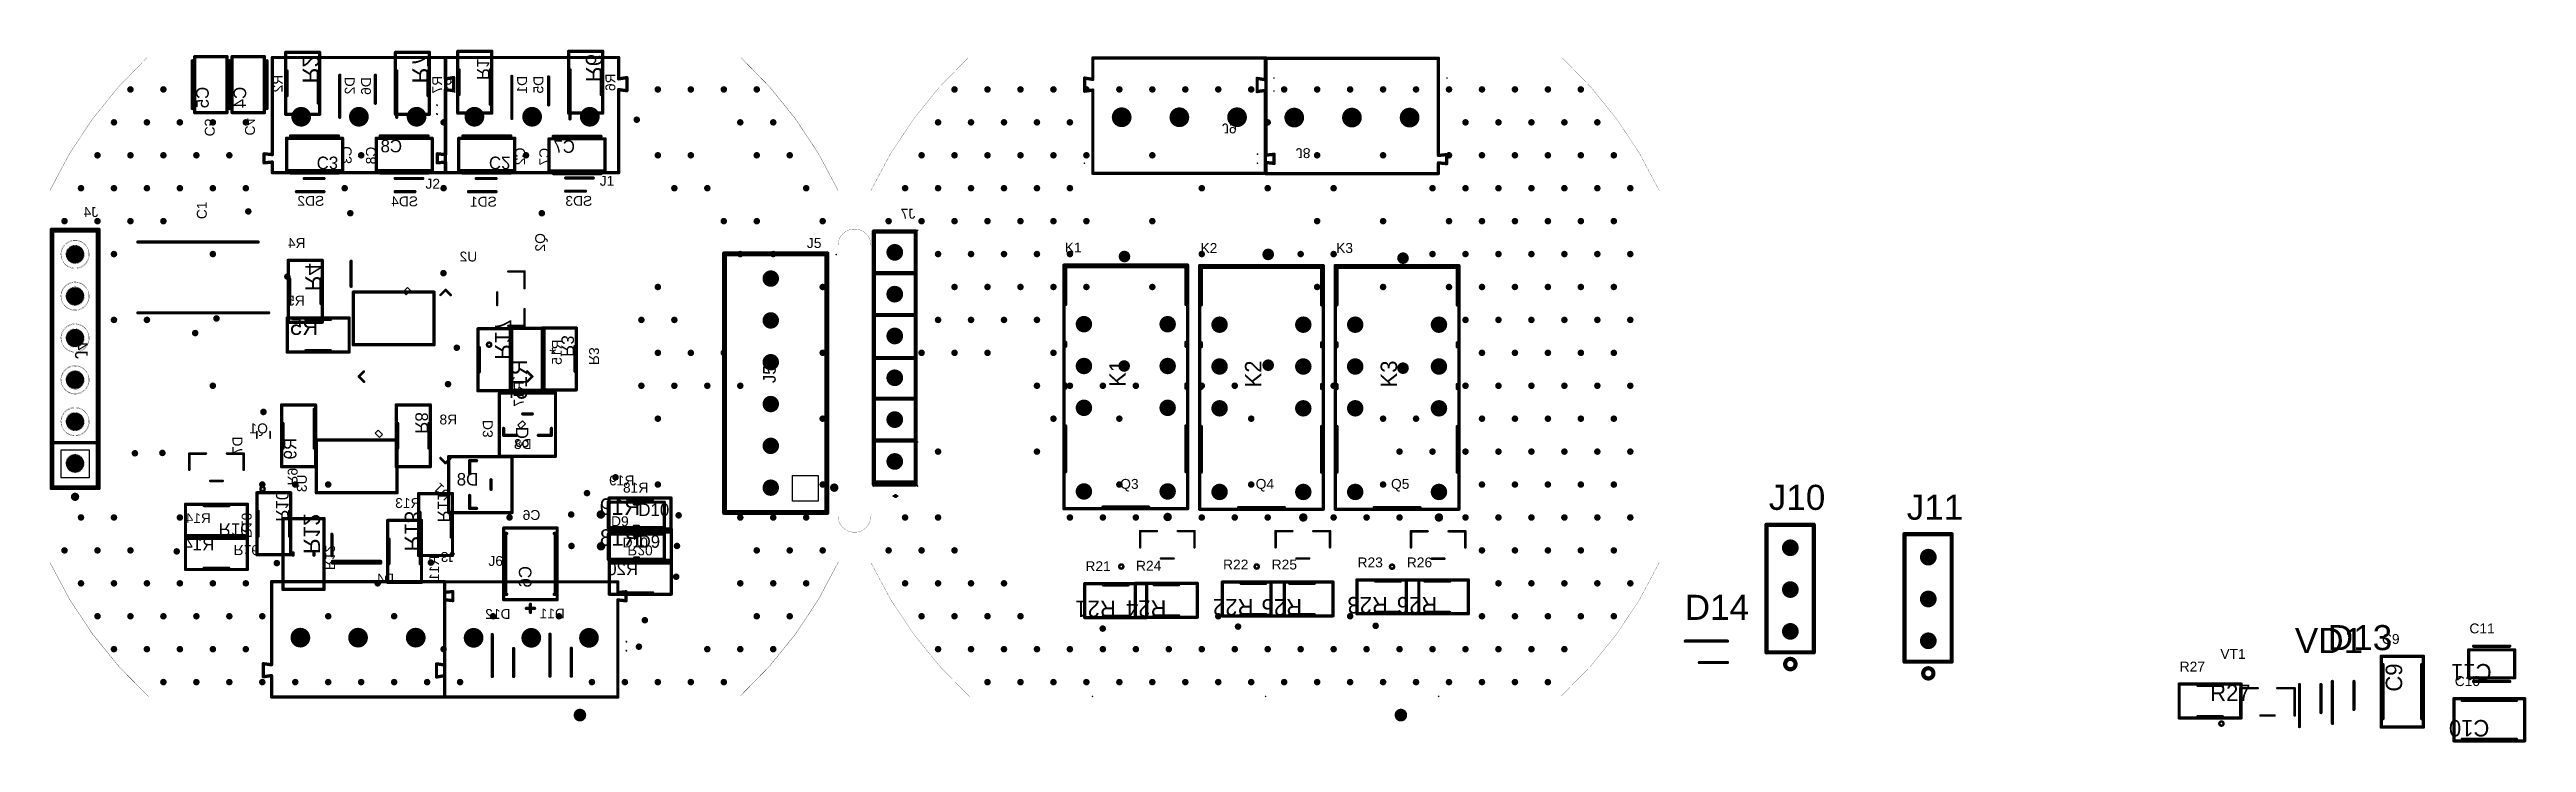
# Model space of a CAD drawing. Header units: millimetres. Extents: x 61 to 211, y 2 to 44.
import ezdxf

# ---------------------------------------------------------------- set-up
doc = ezdxf.new("R2010")
doc.units = ezdxf.units.MM
for name, color, linetype in [('BottomOverlay', 54, 'Continuous'), ('Mechanical1', 6, 'Continuous'), ('Mechanical10', 56, 'Continuous'), ('PadHoleLayer', 156, 'Continuous'), ('TopOverlay', 2, 'Continuous'), ('ViaHoleLayer', 16, 'Continuous')]:
    doc.layers.add(name, color=color, linetype=linetype)
doc.styles.add('Arial', font='', dxfattribs={"height": 0.2})
doc.styles.get('Arial').set_extended_font_data('Arial')

msp = doc.modelspace()

# ---------------------------------------------------------------- texts
at = {"layer": 'BottomOverlay', "style": 'Arial', "text_generation_flag": 2}
for s, rotation, p in [('R2', 90, (75.23, 42.89)), ('D2', 90, (79.6, 42.77)), ('D6', 90, (80.59, 42.74)), ('R7', 90, (84.91, 42.82)), ('R1', 90, (85.72, 42.82)), ('D1', 90, (90.06, 42.82)), ('D5', 90, (91.05, 42.82)), ('R6', 90, (95.42, 42.97)), ('C5', 270, (70.51, 39.15)), ('C4', 270, (72.95, 39.2)), ('J9', 180, (132.23, 39.93)), ('C3', 90, (79.42, 38.55)), ('C8', 90, (80.89, 38.52)), ('C2', 90, (89.94, 38.47)), ('C7', 90, (91.41, 38.45)), ('J8', 180, (136.71, 38.43)), ('Q2', 90, (91.16, 33.27)), ('R15', 90, (92.17, 26.81)), ('R3', 270, (93.83, 25.26)), ('R17', 90, (89.86, 24.27)), ('D3', 90, (87.98, 21.92)), ('D7', 90, (72.79, 20.92)), ('R9', 270, (75.54, 17.94)), ('U3', 90, (76.7, 18.61)), ('R10', 270, (72.75, 14.75)), ('R16', 180, (72.26, 14.32)), ('R12', 270, (77.81, 12.8)), ('R11', 90, (84.73, 13.68)), ('R20', 180, (96.15, 14.3))]:
    msp.add_text(s, height=0.6, rotation=rotation, dxfattribs=at).set_placement(p)
for s, p in [('J4', (64.04, 34.25)), ('SD2', (77.76, 34.93)), ('SD4', (83.45, 34.9)), ('SD1', (88.23, 34.88)), ('SD3', (94.02, 34.93)), ('J7', (113.62, 34.15)), ('R4', (76.62, 32.37)), ('U2', (87.04, 31.55)), ('R5', (76.57, 28.87)), ('Q1', (74.34, 21.11)), ('R8', (85.82, 21.65)), ('D8', (90.34, 20.16)), ('R19', (96.58, 17.95)), ('R18', (97.42, 17.51)), ('R13', (83.6, 16.58)), ('R14', (70.88, 15.66)), ('C6', (90.87, 15.85)), ('D4', (82, 11.99)), ('D12', (89.06, 9.84)), ('D11', (92.36, 9.87))]:
    msp.add_text(s, height=0.6, dxfattribs=at).set_placement(p)
at = {"layer": 'TopOverlay', "style": 'Arial'}
for s, height, p in [('J2', 0.6, (83.9, 35.97)), ('J1', 0.6, (94.47, 36.15)), ('J5', 0.6, (107.04, 32.37)), ('K1', 0.6, (122.69, 32.1)), ('K2', 0.6, (130.92, 32.07)), ('K3', 0.6, (139.15, 32.07)), ('Q3', 0.6, (126.05, 17.74)), ('Q4', 0.6, (134.27, 17.74)), ('Q5', 0.6, (142.48, 17.74)), ('J10', 1.524, (165.4, 16.46)), ('J11', 1.524, (173.77, 15.86)), ('D9', 0.6, (95.16, 15.47)), ('J6', 0.6, (87.72, 13.06)), ('D10', 0.6, (95.86, 14.18)), ('R23', 0.6, (140.45, 12.97)), ('R26', 0.6, (143.44, 12.97)), ('R21', 0.6, (123.94, 12.74)), ('R24', 0.6, (127.01, 12.77)), ('R22', 0.6, (132.29, 12.84)), ('R25', 0.6, (135.24, 12.84)), ('D14', 1.524, (160.3, 9.78)), ('VD1', 1.524, (197.32, 7.76)), ('D13', 1.524, (199.32, 7.94)), ('C11', 0.6, (207.91, 8.96)), ('VT1', 0.6, (192.8, 7.41)), ('C9', 0.6, (202.6, 8.32)), ('R27', 0.6, (190.33, 6.64)), ('C10', 0.6, (207.02, 5.76))]:
    msp.add_text(s, height=height, dxfattribs=at).set_placement(p)
for s, rotation, p in [('C1', 90, (70.63, 34.12)), ('U1', 135, (85.51, 17.4)), ('J3', 180, (85.71, 13.9))]:
    msp.add_text(s, height=0.6, rotation=rotation, dxfattribs=at).set_placement(p)

# ---------------------------------------------------------------- blocks, each defined once
blk = doc.blocks.new('SOD2513X120N_1')
at = {"layer": 'TopOverlay', "const_width": 0.2}
for points in [[(-1.7, 0.65), (0.85, 0.65)], [(-0.85, -0.65), (0.85, -0.65)]]:
    blk.add_lwpolyline(points, dxfattribs=at)
at = {"layer": 'TopOverlay', "const_width": 0.1}
for points in [[(-1.75, 0.65, 1), (-1.65, 0.65, 1)], [(0.8, 0.65, 1), (0.9, 0.65, 1)], [(-0.9, -0.65, 1), (-0.8, -0.65, 1)], [(0.8, -0.65, 1), (0.9, -0.65, 1)]]:
    blk.add_lwpolyline(points, format="xyb", close=True, dxfattribs=at)
blk = doc.blocks.new('2_54_C__________3________2')
at = {"layer": 'PadHoleLayer'}
h = blk.add_hatch(color=156, dxfattribs=at)
edge = h.paths.add_edge_path()
edge.add_arc((1.98, 0), 0.508, 0, 360)
h = blk.add_hatch(color=156, dxfattribs=at)
edge = h.paths.add_edge_path()
edge.add_arc((4.52, 0), 0.508, 0, 360)
h = blk.add_hatch(color=156, dxfattribs=at)
edge = h.paths.add_edge_path()
edge.add_arc((7.06, 0), 0.508, 0, 360)
at = {"layer": 'BottomOverlay', "const_width": 0.254}
for points in [[(0.71, 1.45), (8.46, 1.45)], [(0.71, 1.45), (0.71, -1.42)], [(8.46, 1.45), (8.46, -1.42)], [(0.71, -1.42), (8.46, -1.42)]]:
    blk.add_lwpolyline(points, dxfattribs=at)
at = {"layer": 'BottomOverlay', "const_width": 0.127}
for points in [[(0.65, 1.45, 1), (0.77, 1.45, 1)], [(0.65, 1.45, 1), (0.77, 1.45, 1)], [(8.39, 1.45, 1), (8.52, 1.45, 1)], [(8.39, 1.45, 1), (8.52, 1.45, 1)], [(0.65, -1.42, 1), (0.77, -1.42, 1)], [(0.65, -1.42, 1), (0.77, -1.42, 1)], [(8.39, -1.42, 1), (8.52, -1.42, 1)], [(8.39, -1.42, 1), (8.52, -1.42, 1)]]:
    blk.add_lwpolyline(points, format="xyb", close=True, dxfattribs=at)
at = {"layer": 'TopOverlay', "const_width": 0.254}
for points in [[(0.71, 1.45), (8.46, 1.45)], [(0.71, 1.45), (0.71, -1.42)], [(8.46, 1.45), (8.46, -1.42)], [(0.71, -1.42), (8.46, -1.42)]]:
    blk.add_lwpolyline(points, dxfattribs=at)
at = {"layer": 'TopOverlay'}
for points, const_width in [([(0.65, 1.45, 1), (0.77, 1.45, 1)], 0.127), ([(0.65, 1.45, 1), (0.77, 1.45, 1)], 0.127), ([(8.39, 1.45, 1), (8.52, 1.45, 1)], 0.127), ([(8.39, 1.45, 1), (8.52, 1.45, 1)], 0.127), ([(0.31, 0, 1), (-0.31, 0, 1)], 0.254), ([(-0.38, 0, 1), (-0.25, 0, 1)], 0.127), ([(0.25, 0, 1), (0.38, 0, 1)], 0.127), ([(0.65, -1.42, 1), (0.77, -1.42, 1)], 0.127), ([(0.65, -1.42, 1), (0.77, -1.42, 1)], 0.127), ([(8.39, -1.42, 1), (8.52, -1.42, 1)], 0.127), ([(8.39, -1.42, 1), (8.52, -1.42, 1)], 0.127)]:
    blk.add_lwpolyline(points, format="xyb", close=True, dxfattribs=dict(at, const_width=const_width))
blk = doc.blocks.new('3_2_54_C______________3')
at = {"layer": 'PadHoleLayer'}
h = blk.add_hatch(color=156, dxfattribs=at)
edge = h.paths.add_edge_path()
edge.add_arc((-3.3, 2.79), 0.508, 0, 360)
h = blk.add_hatch(color=156, dxfattribs=at)
edge = h.paths.add_edge_path()
edge.add_arc((-0.76, 2.79), 0.508, 0, 360)
h = blk.add_hatch(color=156, dxfattribs=at)
edge = h.paths.add_edge_path()
edge.add_arc((1.78, 2.79), 0.508, 0, 360)
at = {"layer": 'BottomOverlay', "const_width": 0.254}
for points in [[(-4.57, 4.24), (3.17, 4.24)], [(-4.57, 4.24), (-4.57, 1.37)], [(3.17, 4.24), (3.17, 1.37)], [(-4.57, 1.37), (3.17, 1.37)]]:
    blk.add_lwpolyline(points, dxfattribs=at)
at = {"layer": 'BottomOverlay', "const_width": 0.127}
for points in [[(-4.64, 4.24, 1), (-4.51, 4.24, 1)], [(-4.64, 4.24, 1), (-4.51, 4.24, 1)], [(3.11, 4.24, 1), (3.24, 4.24, 1)], [(3.11, 4.24, 1), (3.24, 4.24, 1)], [(-4.64, 1.37, 1), (-4.51, 1.37, 1)], [(-4.64, 1.37, 1), (-4.51, 1.37, 1)], [(3.11, 1.37, 1), (3.24, 1.37, 1)], [(3.11, 1.37, 1), (3.24, 1.37, 1)]]:
    blk.add_lwpolyline(points, format="xyb", close=True, dxfattribs=at)
at = {"layer": 'TopOverlay'}
for points, const_width in [([(-4.97, 2.79, 1), (-5.6, 2.79, 1)], 0.254), ([(-4.64, 4.24, 1), (-4.51, 4.24, 1)], 0.127), ([(-4.64, 4.24, 1), (-4.51, 4.24, 1)], 0.127), ([(3.11, 4.24, 1), (3.24, 4.24, 1)], 0.127), ([(3.11, 4.24, 1), (3.24, 4.24, 1)], 0.127), ([(-5.66, 2.79, 1), (-5.53, 2.79, 1)], 0.127), ([(-5.03, 2.79, 1), (-4.91, 2.79, 1)], 0.127), ([(-4.64, 1.37, 1), (-4.51, 1.37, 1)], 0.127), ([(-4.64, 1.37, 1), (-4.51, 1.37, 1)], 0.127), ([(3.11, 1.37, 1), (3.24, 1.37, 1)], 0.127), ([(3.11, 1.37, 1), (3.24, 1.37, 1)], 0.127)]:
    blk.add_lwpolyline(points, format="xyb", close=True, dxfattribs=dict(at, const_width=const_width))
at = {"layer": 'TopOverlay', "const_width": 0.254}
for points in [[(-4.57, 4.24), (3.17, 4.24)], [(-4.57, 4.24), (-4.57, 1.37)], [(3.17, 4.24), (3.17, 1.37)], [(-4.57, 1.37), (3.17, 1.37)]]:
    blk.add_lwpolyline(points, dxfattribs=at)
blk = doc.blocks.new('V______CRCW0805__3_IPC_A_B_4')
at = {"layer": 'BottomOverlay', "const_width": 0.2}
for points in [[(-0.07, 0.63), (0.07, 0.63)], [(-0.07, -0.63), (0.07, -0.63)]]:
    blk.add_lwpolyline(points, dxfattribs=at)
at = {"layer": 'BottomOverlay', "const_width": 0.1}
for points in [[(-0.12, 0.63, 1), (-0.02, 0.63, 1)], [(0.02, 0.63, 1), (0.12, 0.63, 1)], [(-0.12, -0.63, 1), (-0.02, -0.63, 1)], [(0.02, -0.63, 1), (0.12, -0.63, 1)]]:
    blk.add_lwpolyline(points, format="xyb", close=True, dxfattribs=at)
at = {"layer": 'Mechanical10', "const_width": 0.2}
for points in [[(-2.15, 1.25), (-2.15, -1.25)], [(-2.15, 1.25), (2.15, 1.25)], [(2.15, 1.25), (2.15, -1.25)], [(-2.15, -1.25), (2.15, -1.25)]]:
    blk.add_lwpolyline(points, dxfattribs=at)
at = {"layer": 'Mechanical10', "const_width": 0.1}
for points in [[(-2.2, 1.25, 1), (-2.1, 1.25, 1)], [(-2.2, 1.25, 1), (-2.1, 1.25, 1)], [(2.1, 1.25, 1), (2.2, 1.25, 1)], [(2.1, 1.25, 1), (2.2, 1.25, 1)], [(-2.2, -1.25, 1), (-2.1, -1.25, 1)], [(-2.2, -1.25, 1), (-2.1, -1.25, 1)], [(2.1, -1.25, 1), (2.2, -1.25, 1)], [(2.1, -1.25, 1), (2.2, -1.25, 1)]]:
    blk.add_lwpolyline(points, format="xyb", close=True, dxfattribs=at)
at = {"layer": 'Mechanical10', "text_generation_flag": 2}
blk.add_text('R12', height=1, rotation=180, dxfattribs=at).set_placement((0, 0))
blk = doc.blocks.new('SOD2513X120N_5')
at = {"layer": 'TopOverlay', "const_width": 0.2}
for points in [[(-1.7, 0.65), (0.85, 0.65)], [(-0.85, -0.65), (0.85, -0.65)]]:
    blk.add_lwpolyline(points, dxfattribs=at)
at = {"layer": 'TopOverlay', "const_width": 0.1}
for points in [[(-1.75, 0.65, 1), (-1.65, 0.65, 1)], [(0.8, 0.65, 1), (0.9, 0.65, 1)], [(-0.9, -0.65, 1), (-0.8, -0.65, 1)], [(0.8, -0.65, 1), (0.9, -0.65, 1)]]:
    blk.add_lwpolyline(points, format="xyb", close=True, dxfattribs=at)
blk = doc.blocks.new('SOD2513X120N_6')
at = {"layer": 'TopOverlay', "const_width": 0.2}
for points in [[(-1.7, 0.65), (0.85, 0.65)], [(-0.85, -0.65), (0.85, -0.65)]]:
    blk.add_lwpolyline(points, dxfattribs=at)
at = {"layer": 'TopOverlay', "const_width": 0.1}
for points in [[(-1.75, 0.65, 1), (-1.65, 0.65, 1)], [(0.8, 0.65, 1), (0.9, 0.65, 1)], [(-0.9, -0.65, 1), (-0.8, -0.65, 1)], [(0.8, -0.65, 1), (0.9, -0.65, 1)]]:
    blk.add_lwpolyline(points, format="xyb", close=True, dxfattribs=at)
blk = doc.blocks.new('SOT23_3_ONS_L_7')
at = {"layer": 'TopOverlay', "const_width": 0.152}
for points in [[(-1.65, -0.83), (-1.65, 0.83)], [(-1.65, 0.83), (-0.6, 0.83)], [(0.6, 0.83), (1.65, 0.83)], [(1.65, -0.83), (1.65, 0.83)], [(-0.42, -0.83), (0.42, -0.83)]]:
    blk.add_lwpolyline(points, dxfattribs=at)
at = {"layer": 'TopOverlay'}
for points, const_width in [([(-1.69, 0.83, 1), (-1.61, 0.83, 1)], 0.0762), ([(-1.69, 0.83, 1), (-1.61, 0.83, 1)], 0.0762), ([(-0.63, 0.83, 1), (-0.56, 0.83, 1)], 0.0762), ([(0.56, 0.83, 1), (0.63, 0.83, 1)], 0.0762), ([(1.61, 0.83, 1), (1.69, 0.83, 1)], 0.0762), ([(1.61, 0.83, 1), (1.69, 0.83, 1)], 0.0762), ([(-2.67, -1.32, 1), (-2.92, -1.32, 1)], 0.152), ([(-2.96, -1.32, 1), (-2.88, -1.32, 1)], 0.0762), ([(-2.71, -1.32, 1), (-2.63, -1.32, 1)], 0.0762), ([(-1.69, -0.83, 1), (-1.61, -0.83, 1)], 0.0762), ([(-0.46, -0.83, 1), (-0.38, -0.83, 1)], 0.0762), ([(0.38, -0.83, 1), (0.46, -0.83, 1)], 0.0762), ([(1.61, -0.83, 1), (1.69, -0.83, 1)], 0.0762)]:
    blk.add_lwpolyline(points, format="xyb", close=True, dxfattribs=dict(at, const_width=const_width))
blk = doc.blocks.new('V______CRCW0603__3_IPC_A_8')
at = {"layer": 'Mechanical10', "const_width": 0.2}
for points in [[(-1.88, -1.03), (-1.88, 1.03)], [(-1.88, 1.03), (1.88, 1.03)], [(1.88, -1.03), (1.88, 1.03)], [(-1.88, -1.03), (1.88, -1.03)]]:
    blk.add_lwpolyline(points, dxfattribs=at)
at = {"layer": 'Mechanical10', "const_width": 0.1}
for points in [[(-1.93, 1.03, 1), (-1.83, 1.03, 1)], [(-1.93, 1.03, 1), (-1.83, 1.03, 1)], [(1.83, 1.03, 1), (1.93, 1.03, 1)], [(1.83, 1.03, 1), (1.93, 1.03, 1)], [(-1.93, -1.03, 1), (-1.83, -1.03, 1)], [(-1.93, -1.03, 1), (-1.83, -1.03, 1)], [(1.83, -1.03, 1), (1.93, -1.03, 1)], [(1.83, -1.03, 1), (1.93, -1.03, 1)]]:
    blk.add_lwpolyline(points, format="xyb", close=True, dxfattribs=at)
at = {"layer": 'TopOverlay', "const_width": 0.2}
for points in [[(-0.75, 0.95), (0.75, 0.95)], [(-0.75, -0.95), (0.75, -0.95)]]:
    blk.add_lwpolyline(points, dxfattribs=at)
at = {"layer": 'TopOverlay', "const_width": 0.1}
for points in [[(-0.8, 0.95, 1), (-0.7, 0.95, 1)], [(0.7, 0.95, 1), (0.8, 0.95, 1)], [(-0.8, -0.95, 1), (-0.7, -0.95, 1)], [(0.7, -0.95, 1), (0.8, -0.95, 1)]]:
    blk.add_lwpolyline(points, format="xyb", close=True, dxfattribs=at)
at = {"layer": 'Mechanical10'}
blk.add_text('R27', height=1, dxfattribs=at).set_placement((0, 0))
blk = doc.blocks.new('KEMET_C0805C_DN_MFG_9')
at = {"layer": 'Mechanical10', "const_width": 0.2}
for points in [[(-1.4, 0.85), (-1.4, -0.85)], [(1.4, 0.85), (-1.4, 0.85)], [(1.4, 0.85), (1.4, -0.85)], [(1.4, -0.85), (-1.4, -0.85)]]:
    blk.add_lwpolyline(points, dxfattribs=at)
at = {"layer": 'Mechanical10', "const_width": 0.1}
for points in [[(-1.45, 0.85, 1), (-1.35, 0.85, 1)], [(-1.45, 0.85, 1), (-1.35, 0.85, 1)], [(1.35, 0.85, 1), (1.45, 0.85, 1)], [(1.35, 0.85, 1), (1.45, 0.85, 1)], [(-1.45, -0.85, 1), (-1.35, -0.85, 1)], [(-1.45, -0.85, 1), (-1.35, -0.85, 1)], [(1.35, -0.85, 1), (1.45, -0.85, 1)], [(1.35, -0.85, 1), (1.45, -0.85, 1)]]:
    blk.add_lwpolyline(points, format="xyb", close=True, dxfattribs=at)
at = {"layer": 'TopOverlay', "const_width": 0.2}
for points in [[(1.1, 1.07), (-1.1, 1.07)], [(1.1, -1.07), (-1.1, -1.07)]]:
    blk.add_lwpolyline(points, dxfattribs=at)
at = {"layer": 'TopOverlay', "const_width": 0.1}
for points in [[(-1.15, 1.07, 1), (-1.05, 1.07, 1)], [(1.05, 1.07, 1), (1.15, 1.07, 1)], [(-1.15, -1.07, 1), (-1.05, -1.07, 1)], [(1.05, -1.07, 1), (1.15, -1.07, 1)]]:
    blk.add_lwpolyline(points, format="xyb", close=True, dxfattribs=at)
at = {"layer": 'Mechanical10'}
blk.add_text('C11', height=1, dxfattribs=at).set_placement((0, 0.01))
blk = doc.blocks.new('KEMET_C0805C_DN_IPC_A_10')
at = {"layer": 'Mechanical10', "const_width": 0.2}
for points in [[(2.15, 1.28), (-2.15, 1.28)], [(-2.15, 1.28), (-2.15, -1.28)], [(2.15, 1.28), (2.15, -1.28)], [(2.15, -1.28), (-2.15, -1.28)]]:
    blk.add_lwpolyline(points, dxfattribs=at)
at = {"layer": 'Mechanical10', "const_width": 0.1}
for points in [[(-2.2, 1.28, 1), (-2.1, 1.28, 1)], [(-2.2, 1.28, 1), (-2.1, 1.28, 1)], [(2.1, 1.28, 1), (2.2, 1.28, 1)], [(2.1, 1.28, 1), (2.2, 1.28, 1)], [(-2.2, -1.28, 1), (-2.1, -1.28, 1)], [(-2.2, -1.28, 1), (-2.1, -1.28, 1)], [(2.1, -1.28, 1), (2.2, -1.28, 1)], [(2.1, -1.28, 1), (2.2, -1.28, 1)]]:
    blk.add_lwpolyline(points, format="xyb", close=True, dxfattribs=at)
at = {"layer": 'TopOverlay', "const_width": 0.2}
for points in [[(1.65, 1.18), (-1.65, 1.18)], [(1.65, -1.18), (-1.65, -1.18)]]:
    blk.add_lwpolyline(points, dxfattribs=at)
at = {"layer": 'TopOverlay', "const_width": 0.1}
for points in [[(-1.7, 1.18, 1), (-1.6, 1.18, 1)], [(1.6, 1.18, 1), (1.7, 1.18, 1)], [(-1.7, -1.18, 1), (-1.6, -1.18, 1)], [(1.6, -1.18, 1), (1.7, -1.18, 1)]]:
    blk.add_lwpolyline(points, format="xyb", close=True, dxfattribs=at)
at = {"layer": 'Mechanical10'}
blk.add_text('C10', height=1, dxfattribs=at).set_placement((0, 0.01))
blk = doc.blocks.new('KEMET_C0805C_DN_IPC_A_11')
at = {"layer": 'Mechanical10', "const_width": 0.2}
for points in [[(-2.15, 1.28), (2.15, 1.28)], [(-2.15, 1.28), (-2.15, -1.28)], [(2.15, 1.28), (2.15, -1.28)], [(-2.15, -1.28), (2.15, -1.28)]]:
    blk.add_lwpolyline(points, dxfattribs=at)
at = {"layer": 'Mechanical10', "const_width": 0.1}
for points in [[(-2.2, 1.28, 1), (-2.1, 1.28, 1)], [(-2.2, 1.28, 1), (-2.1, 1.28, 1)], [(2.1, 1.28, 1), (2.2, 1.28, 1)], [(2.1, 1.28, 1), (2.2, 1.28, 1)], [(-2.2, -1.28, 1), (-2.1, -1.28, 1)], [(-2.2, -1.28, 1), (-2.1, -1.28, 1)], [(2.1, -1.28, 1), (2.2, -1.28, 1)], [(2.1, -1.28, 1), (2.2, -1.28, 1)]]:
    blk.add_lwpolyline(points, format="xyb", close=True, dxfattribs=at)
at = {"layer": 'TopOverlay', "const_width": 0.2}
for points in [[(-1.65, 1.18), (1.65, 1.18)], [(-1.65, -1.18), (1.65, -1.18)]]:
    blk.add_lwpolyline(points, dxfattribs=at)
at = {"layer": 'TopOverlay', "const_width": 0.1}
for points in [[(-1.7, 1.18, 1), (-1.6, 1.18, 1)], [(1.6, 1.18, 1), (1.7, 1.18, 1)], [(-1.7, -1.18, 1), (-1.6, -1.18, 1)], [(1.6, -1.18, 1), (1.7, -1.18, 1)]]:
    blk.add_lwpolyline(points, format="xyb", close=True, dxfattribs=at)
at = {"layer": 'Mechanical10'}
blk.add_text('C9', height=1, dxfattribs=at).set_placement((0, 0.01))
blk = doc.blocks.new('2_54_C___________6_B_12')
at = {"layer": 'PadHoleLayer'}
h = blk.add_hatch(color=156, dxfattribs=at)
edge = h.paths.add_edge_path()
edge.add_arc((0.254, 0.127), 0.508, 0, 360)
h = blk.add_hatch(color=156, dxfattribs=at)
edge = h.paths.add_edge_path()
edge.add_arc((2.794, 0.127), 0.508, 0, 360)
h = blk.add_hatch(color=156, dxfattribs=at)
edge = h.paths.add_edge_path()
edge.add_arc((5.334, 0.127), 0.508, 0, 360)
h = blk.add_hatch(color=156, dxfattribs=at)
edge = h.paths.add_edge_path()
edge.add_arc((7.874, 0.127), 0.508, 0, 360)
h = blk.add_hatch(color=156, dxfattribs=at)
edge = h.paths.add_edge_path()
edge.add_arc((10.414, 0.127), 0.508, 0, 360)
h = blk.add_hatch(color=156, dxfattribs=at)
edge = h.paths.add_edge_path()
edge.add_arc((12.954, 0.127), 0.508, 0, 360)
at = {"layer": 'BottomOverlay', "const_width": 0.254}
for points in [[(-1.016, 1.397), (-1.016, -1.143)], [(-1.016, 1.397), (14.224, 1.397)], [(14.224, 1.397), (14.224, -1.143)], [(-1.016, -1.143), (14.224, -1.143)]]:
    blk.add_lwpolyline(points, dxfattribs=at)
at = {"layer": 'BottomOverlay', "const_width": 0.127}
for points in [[(-1.0795, 1.397, 1), (-0.9525, 1.397, 1)], [(-1.0795, 1.397, 1), (-0.9525, 1.397, 1)], [(14.1605, 1.397, 1), (14.2875, 1.397, 1)], [(14.1605, 1.397, 1), (14.2875, 1.397, 1)], [(-1.0795, -1.143, 1), (-0.9525, -1.143, 1)], [(-1.0795, -1.143, 1), (-0.9525, -1.143, 1)], [(14.1605, -1.143, 1), (14.2875, -1.143, 1)], [(14.1605, -1.143, 1), (14.2875, -1.143, 1)]]:
    blk.add_lwpolyline(points, format="xyb", close=True, dxfattribs=at)
at = {"layer": 'TopOverlay', "const_width": 0.254}
for points in [[(-1.143, 1.397), (-1.143, -1.143)], [(-1.143, 1.397), (14.224, 1.397)], [(1.524, 1.397), (1.524, -1.143)], [(4.064, 1.397), (4.064, -1.143)], [(6.5405, 1.397), (6.5405, -1.143)], [(9.144, 1.397), (9.144, -1.143)], [(11.684, 1.397), (11.684, -1.143)], [(14.224, 1.397), (14.224, -1.143)], [(-1.143, -1.143), (14.224, -1.143)]]:
    blk.add_lwpolyline(points, dxfattribs=at)
at = {"layer": 'TopOverlay', "const_width": 0.127}
for points in [[(-1.2065, 1.397, 1), (-1.0795, 1.397, 1)], [(-1.2065, 1.397, 1), (-1.0795, 1.397, 1)], [(1.4605, 1.397, 1), (1.5875, 1.397, 1)], [(4.0005, 1.397, 1), (4.1275, 1.397, 1)], [(6.477, 1.397, 1), (6.604, 1.397, 1)], [(9.0805, 1.397, 1), (9.2075, 1.397, 1)], [(11.6205, 1.397, 1), (11.7475, 1.397, 1)], [(14.1605, 1.397, 1), (14.2875, 1.397, 1)], [(14.1605, 1.397, 1), (14.2875, 1.397, 1)], [(-1.2065, -1.143, 1), (-1.0795, -1.143, 1)], [(-1.2065, -1.143, 1), (-1.0795, -1.143, 1)], [(1.4605, -1.143, 1), (1.5875, -1.143, 1)], [(4.0005, -1.143, 1), (4.1275, -1.143, 1)], [(6.477, -1.143, 1), (6.604, -1.143, 1)], [(9.0805, -1.143, 1), (9.2075, -1.143, 1)], [(11.6205, -1.143, 1), (11.7475, -1.143, 1)], [(14.1605, -1.143, 1), (14.2875, -1.143, 1)], [(14.1605, -1.143, 1), (14.2875, -1.143, 1)]]:
    blk.add_lwpolyline(points, format="xyb", close=True, dxfattribs=at)
blk = doc.blocks.new('691103110003_B_13')
at = {"layer": 'PadHoleLayer'}
h = blk.add_hatch(color=156, dxfattribs=at)
edge = h.paths.add_edge_path()
edge.add_arc((-3.5, -0.1), 0.6, 0, 360)
h = blk.add_hatch(color=156, dxfattribs=at)
edge = h.paths.add_edge_path()
edge.add_arc((0, -0.1), 0.6, 0, 360)
h = blk.add_hatch(color=156, dxfattribs=at)
edge = h.paths.add_edge_path()
edge.add_arc((3.5, -0.1), 0.6, 0, 360)
at = {"layer": 'BottomOverlay', "const_width": 0.2}
for points in [[(-5.25, 2.2), (-5.25, 3.5)], [(-5.25, 3.5), (5.25, 3.5)], [(5.25, -2.4), (5.25, 3.5)], [(-5.75, 1.48), (-5.75, 2.28)], [(-5.75, 2.28), (-5.25, 2.2)], [(-5.75, 1.48), (-5.25, 1.55)], [(-5.25, -3.5), (-5.25, 1.55)], [(5.25, -2.4), (5.75, -2.35)], [(5.25, -3.5), (5.25, -2.85)], [(5.25, -2.85), (5.75, -2.9)], [(5.75, -2.9), (5.75, -2.35)], [(-5.25, -3.5), (5.25, -3.5)]]:
    blk.add_lwpolyline(points, dxfattribs=at)
at = {"layer": 'BottomOverlay', "const_width": 0.1}
for points in [[(-5.3, 3.5, 1), (-5.2, 3.5, 1)], [(-5.3, 3.5, 1), (-5.2, 3.5, 1)], [(5.2, 3.5, 1), (5.3, 3.5, 1)], [(5.2, 3.5, 1), (5.3, 3.5, 1)], [(-5.8, 2.28, 1), (-5.7, 2.28, 1)], [(-5.8, 2.28, 1), (-5.7, 2.28, 1)], [(-5.8, 1.48, 1), (-5.7, 1.48, 1)], [(-5.8, 1.48, 1), (-5.7, 1.48, 1)], [(-5.3, 2.2, 1), (-5.2, 2.2, 1)], [(-5.3, 2.2, 1), (-5.2, 2.2, 1)], [(-5.3, 1.55, 1), (-5.2, 1.55, 1)], [(-5.3, 1.55, 1), (-5.2, 1.55, 1)], [(5.2, -2.4, 1), (5.3, -2.4, 1)], [(5.2, -2.4, 1), (5.3, -2.4, 1)], [(5.2, -2.85, 1), (5.3, -2.85, 1)], [(5.2, -2.85, 1), (5.3, -2.85, 1)], [(5.7, -2.35, 1), (5.8, -2.35, 1)], [(5.7, -2.35, 1), (5.8, -2.35, 1)], [(5.7, -2.9, 1), (5.8, -2.9, 1)], [(5.7, -2.9, 1), (5.8, -2.9, 1)], [(-5.3, -3.5, 1), (-5.2, -3.5, 1)], [(-5.3, -3.5, 1), (-5.2, -3.5, 1)], [(5.2, -3.5, 1), (5.3, -3.5, 1)], [(5.2, -3.5, 1), (5.3, -3.5, 1)]]:
    blk.add_lwpolyline(points, format="xyb", close=True, dxfattribs=at)
blk = doc.blocks.new('691103110003_B_14')
at = {"layer": 'PadHoleLayer'}
h = blk.add_hatch(color=156, dxfattribs=at)
edge = h.paths.add_edge_path()
edge.add_arc((-3.5, -0.1), 0.6, 0, 360)
h = blk.add_hatch(color=156, dxfattribs=at)
edge = h.paths.add_edge_path()
edge.add_arc((0, -0.1), 0.6, 0, 360)
h = blk.add_hatch(color=156, dxfattribs=at)
edge = h.paths.add_edge_path()
edge.add_arc((3.5, -0.1), 0.6, 0, 360)
at = {"layer": 'BottomOverlay', "const_width": 0.2}
for points in [[(-5.25, 2.2), (-5.25, 3.5)], [(-5.25, 3.5), (5.25, 3.5)], [(5.25, -2.4), (5.25, 3.5)], [(-5.75, 1.48), (-5.75, 2.28)], [(-5.75, 2.28), (-5.25, 2.2)], [(-5.75, 1.48), (-5.25, 1.55)], [(-5.25, -3.5), (-5.25, 1.55)], [(5.25, -2.4), (5.75, -2.35)], [(5.25, -3.5), (5.25, -2.85)], [(5.25, -2.85), (5.75, -2.9)], [(5.75, -2.9), (5.75, -2.35)], [(-5.25, -3.5), (5.25, -3.5)]]:
    blk.add_lwpolyline(points, dxfattribs=at)
at = {"layer": 'BottomOverlay', "const_width": 0.1}
for points in [[(-5.3, 3.5, 1), (-5.2, 3.5, 1)], [(-5.3, 3.5, 1), (-5.2, 3.5, 1)], [(5.2, 3.5, 1), (5.3, 3.5, 1)], [(5.2, 3.5, 1), (5.3, 3.5, 1)], [(-5.8, 2.28, 1), (-5.7, 2.28, 1)], [(-5.8, 2.28, 1), (-5.7, 2.28, 1)], [(-5.8, 1.48, 1), (-5.7, 1.48, 1)], [(-5.8, 1.48, 1), (-5.7, 1.48, 1)], [(-5.3, 2.2, 1), (-5.2, 2.2, 1)], [(-5.3, 2.2, 1), (-5.2, 2.2, 1)], [(-5.3, 1.55, 1), (-5.2, 1.55, 1)], [(-5.3, 1.55, 1), (-5.2, 1.55, 1)], [(5.2, -2.4, 1), (5.3, -2.4, 1)], [(5.2, -2.4, 1), (5.3, -2.4, 1)], [(5.2, -2.85, 1), (5.3, -2.85, 1)], [(5.2, -2.85, 1), (5.3, -2.85, 1)], [(5.7, -2.35, 1), (5.8, -2.35, 1)], [(5.7, -2.35, 1), (5.8, -2.35, 1)], [(5.7, -2.9, 1), (5.8, -2.9, 1)], [(5.7, -2.9, 1), (5.8, -2.9, 1)], [(-5.3, -3.5, 1), (-5.2, -3.5, 1)], [(-5.3, -3.5, 1), (-5.2, -3.5, 1)], [(5.2, -3.5, 1), (5.3, -3.5, 1)], [(5.2, -3.5, 1), (5.3, -3.5, 1)]]:
    blk.add_lwpolyline(points, format="xyb", close=True, dxfattribs=at)
blk = doc.blocks.new('V______CRCW0603__3_IPC_A_15')
at = {"layer": 'Mechanical10', "const_width": 0.2}
for points in [[(-1.88, 1.03), (-1.88, -1.03)], [(1.88, 1.03), (-1.88, 1.03)], [(1.88, 1.03), (1.88, -1.03)], [(1.88, -1.03), (-1.88, -1.03)]]:
    blk.add_lwpolyline(points, dxfattribs=at)
at = {"layer": 'Mechanical10', "const_width": 0.1}
for points in [[(-1.93, 1.03, 1), (-1.83, 1.03, 1)], [(-1.93, 1.03, 1), (-1.83, 1.03, 1)], [(1.83, 1.03, 1), (1.93, 1.03, 1)], [(1.83, 1.03, 1), (1.93, 1.03, 1)], [(-1.93, -1.03, 1), (-1.83, -1.03, 1)], [(-1.93, -1.03, 1), (-1.83, -1.03, 1)], [(1.83, -1.03, 1), (1.93, -1.03, 1)], [(1.83, -1.03, 1), (1.93, -1.03, 1)]]:
    blk.add_lwpolyline(points, format="xyb", close=True, dxfattribs=at)
at = {"layer": 'TopOverlay', "const_width": 0.2}
for points in [[(0.75, 0.95), (-0.75, 0.95)], [(0.75, -0.95), (-0.75, -0.95)]]:
    blk.add_lwpolyline(points, dxfattribs=at)
at = {"layer": 'TopOverlay', "const_width": 0.1}
for points in [[(-0.8, 0.95, 1), (-0.7, 0.95, 1)], [(0.7, 0.95, 1), (0.8, 0.95, 1)], [(-0.8, -0.95, 1), (-0.7, -0.95, 1)], [(0.7, -0.95, 1), (0.8, -0.95, 1)]]:
    blk.add_lwpolyline(points, format="xyb", close=True, dxfattribs=at)
at = {"layer": 'Mechanical10'}
blk.add_text('R24', height=1, dxfattribs=at).set_placement((0, 0))
blk = doc.blocks.new('V______CRCW0603__3_IPC_A_16')
at = {"layer": 'Mechanical10', "const_width": 0.2}
for points in [[(-1.88, 1.03), (-1.88, -1.03)], [(1.88, 1.03), (-1.88, 1.03)], [(1.88, 1.03), (1.88, -1.03)], [(1.88, -1.03), (-1.88, -1.03)]]:
    blk.add_lwpolyline(points, dxfattribs=at)
at = {"layer": 'Mechanical10', "const_width": 0.1}
for points in [[(-1.93, 1.03, 1), (-1.83, 1.03, 1)], [(-1.93, 1.03, 1), (-1.83, 1.03, 1)], [(1.83, 1.03, 1), (1.93, 1.03, 1)], [(1.83, 1.03, 1), (1.93, 1.03, 1)], [(-1.93, -1.03, 1), (-1.83, -1.03, 1)], [(-1.93, -1.03, 1), (-1.83, -1.03, 1)], [(1.83, -1.03, 1), (1.93, -1.03, 1)], [(1.83, -1.03, 1), (1.93, -1.03, 1)]]:
    blk.add_lwpolyline(points, format="xyb", close=True, dxfattribs=at)
at = {"layer": 'TopOverlay', "const_width": 0.2}
for points in [[(0.75, 0.95), (-0.75, 0.95)], [(0.75, -0.95), (-0.75, -0.95)]]:
    blk.add_lwpolyline(points, dxfattribs=at)
at = {"layer": 'TopOverlay', "const_width": 0.1}
for points in [[(-0.8, 0.95, 1), (-0.7, 0.95, 1)], [(0.7, 0.95, 1), (0.8, 0.95, 1)], [(-0.8, -0.95, 1), (-0.7, -0.95, 1)], [(0.7, -0.95, 1), (0.8, -0.95, 1)]]:
    blk.add_lwpolyline(points, format="xyb", close=True, dxfattribs=at)
at = {"layer": 'Mechanical10'}
blk.add_text('R23', height=1, dxfattribs=at).set_placement((0, 0.01))
blk = doc.blocks.new('V______CRCW0603__3_IPC_A_17')
at = {"layer": 'Mechanical10', "const_width": 0.2}
for points in [[(-1.88, 1.03), (-1.88, -1.03)], [(1.88, 1.03), (-1.88, 1.03)], [(1.88, 1.03), (1.88, -1.03)], [(1.88, -1.03), (-1.88, -1.03)]]:
    blk.add_lwpolyline(points, dxfattribs=at)
at = {"layer": 'Mechanical10', "const_width": 0.1}
for points in [[(-1.93, 1.03, 1), (-1.83, 1.03, 1)], [(-1.93, 1.03, 1), (-1.83, 1.03, 1)], [(1.83, 1.03, 1), (1.93, 1.03, 1)], [(1.83, 1.03, 1), (1.93, 1.03, 1)], [(-1.93, -1.03, 1), (-1.83, -1.03, 1)], [(-1.93, -1.03, 1), (-1.83, -1.03, 1)], [(1.83, -1.03, 1), (1.93, -1.03, 1)], [(1.83, -1.03, 1), (1.93, -1.03, 1)]]:
    blk.add_lwpolyline(points, format="xyb", close=True, dxfattribs=at)
at = {"layer": 'TopOverlay', "const_width": 0.2}
for points in [[(0.75, 0.95), (-0.75, 0.95)], [(0.75, -0.95), (-0.75, -0.95)]]:
    blk.add_lwpolyline(points, dxfattribs=at)
at = {"layer": 'TopOverlay', "const_width": 0.1}
for points in [[(-0.8, 0.95, 1), (-0.7, 0.95, 1)], [(0.7, 0.95, 1), (0.8, 0.95, 1)], [(-0.8, -0.95, 1), (-0.7, -0.95, 1)], [(0.7, -0.95, 1), (0.8, -0.95, 1)]]:
    blk.add_lwpolyline(points, format="xyb", close=True, dxfattribs=at)
at = {"layer": 'Mechanical10'}
blk.add_text('R25', height=1, dxfattribs=at).set_placement((0, 0.01))
blk = doc.blocks.new('V______CRCW0603__3_IPC_A_18')
at = {"layer": 'Mechanical10', "const_width": 0.2}
for points in [[(-1.88, 1.03), (-1.88, -1.03)], [(1.88, 1.03), (-1.88, 1.03)], [(1.88, 1.03), (1.88, -1.03)], [(1.88, -1.03), (-1.88, -1.03)]]:
    blk.add_lwpolyline(points, dxfattribs=at)
at = {"layer": 'Mechanical10', "const_width": 0.1}
for points in [[(-1.93, 1.03, 1), (-1.83, 1.03, 1)], [(-1.93, 1.03, 1), (-1.83, 1.03, 1)], [(1.83, 1.03, 1), (1.93, 1.03, 1)], [(1.83, 1.03, 1), (1.93, 1.03, 1)], [(-1.93, -1.03, 1), (-1.83, -1.03, 1)], [(-1.93, -1.03, 1), (-1.83, -1.03, 1)], [(1.83, -1.03, 1), (1.93, -1.03, 1)], [(1.83, -1.03, 1), (1.93, -1.03, 1)]]:
    blk.add_lwpolyline(points, format="xyb", close=True, dxfattribs=at)
at = {"layer": 'TopOverlay', "const_width": 0.2}
for points in [[(0.75, 0.95), (-0.75, 0.95)], [(0.75, -0.95), (-0.75, -0.95)]]:
    blk.add_lwpolyline(points, dxfattribs=at)
at = {"layer": 'TopOverlay', "const_width": 0.1}
for points in [[(-0.8, 0.95, 1), (-0.7, 0.95, 1)], [(0.7, 0.95, 1), (0.8, 0.95, 1)], [(-0.8, -0.95, 1), (-0.7, -0.95, 1)], [(0.7, -0.95, 1), (0.8, -0.95, 1)]]:
    blk.add_lwpolyline(points, format="xyb", close=True, dxfattribs=at)
at = {"layer": 'Mechanical10'}
blk.add_text('R22', height=1, dxfattribs=at).set_placement((0, 0))
blk = doc.blocks.new('V______CRCW0603__3_IPC_A_19')
at = {"layer": 'Mechanical10', "const_width": 0.2}
for points in [[(-1.88, 1.03), (-1.88, -1.03)], [(1.88, 1.03), (-1.88, 1.03)], [(1.88, 1.03), (1.88, -1.03)], [(1.88, -1.03), (-1.88, -1.03)]]:
    blk.add_lwpolyline(points, dxfattribs=at)
at = {"layer": 'Mechanical10', "const_width": 0.1}
for points in [[(-1.93, 1.03, 1), (-1.83, 1.03, 1)], [(-1.93, 1.03, 1), (-1.83, 1.03, 1)], [(1.83, 1.03, 1), (1.93, 1.03, 1)], [(1.83, 1.03, 1), (1.93, 1.03, 1)], [(-1.93, -1.03, 1), (-1.83, -1.03, 1)], [(-1.93, -1.03, 1), (-1.83, -1.03, 1)], [(1.83, -1.03, 1), (1.93, -1.03, 1)], [(1.83, -1.03, 1), (1.93, -1.03, 1)]]:
    blk.add_lwpolyline(points, format="xyb", close=True, dxfattribs=at)
at = {"layer": 'TopOverlay', "const_width": 0.2}
for points in [[(0.75, 0.95), (-0.75, 0.95)], [(0.75, -0.95), (-0.75, -0.95)]]:
    blk.add_lwpolyline(points, dxfattribs=at)
at = {"layer": 'TopOverlay', "const_width": 0.1}
for points in [[(-0.8, 0.95, 1), (-0.7, 0.95, 1)], [(0.7, 0.95, 1), (0.8, 0.95, 1)], [(-0.8, -0.95, 1), (-0.7, -0.95, 1)], [(0.7, -0.95, 1), (0.8, -0.95, 1)]]:
    blk.add_lwpolyline(points, format="xyb", close=True, dxfattribs=at)
at = {"layer": 'Mechanical10'}
blk.add_text('R21', height=1, dxfattribs=at).set_placement((0, 0))
blk = doc.blocks.new('V______CRCW0603__3_IPC_A_20')
at = {"layer": 'Mechanical10', "const_width": 0.2}
for points in [[(-1.88, 1.03), (-1.88, -1.03)], [(1.88, 1.03), (-1.88, 1.03)], [(1.88, 1.03), (1.88, -1.03)], [(1.88, -1.03), (-1.88, -1.03)]]:
    blk.add_lwpolyline(points, dxfattribs=at)
at = {"layer": 'Mechanical10', "const_width": 0.1}
for points in [[(-1.93, 1.03, 1), (-1.83, 1.03, 1)], [(-1.93, 1.03, 1), (-1.83, 1.03, 1)], [(1.83, 1.03, 1), (1.93, 1.03, 1)], [(1.83, 1.03, 1), (1.93, 1.03, 1)], [(-1.93, -1.03, 1), (-1.83, -1.03, 1)], [(-1.93, -1.03, 1), (-1.83, -1.03, 1)], [(1.83, -1.03, 1), (1.93, -1.03, 1)], [(1.83, -1.03, 1), (1.93, -1.03, 1)]]:
    blk.add_lwpolyline(points, format="xyb", close=True, dxfattribs=at)
at = {"layer": 'TopOverlay', "const_width": 0.2}
for points in [[(0.75, 0.95), (-0.75, 0.95)], [(0.75, -0.95), (-0.75, -0.95)]]:
    blk.add_lwpolyline(points, dxfattribs=at)
at = {"layer": 'TopOverlay', "const_width": 0.1}
for points in [[(-0.8, 0.95, 1), (-0.7, 0.95, 1)], [(0.7, 0.95, 1), (0.8, 0.95, 1)], [(-0.8, -0.95, 1), (-0.7, -0.95, 1)], [(0.7, -0.95, 1), (0.8, -0.95, 1)]]:
    blk.add_lwpolyline(points, format="xyb", close=True, dxfattribs=at)
at = {"layer": 'Mechanical10'}
blk.add_text('R26', height=1, dxfattribs=at).set_placement((0, 0.01))
blk = doc.blocks.new('SOT23_3_ONS_M_21')
at = {"layer": 'TopOverlay', "const_width": 0.152}
for points in [[(-1.65, -0.15), (-1.65, 0.83)], [(-1.65, 0.83), (-0.64, 0.83)], [(0.64, 0.83), (1.65, 0.83)], [(1.65, -0.15), (1.65, 0.83)], [(-0.38, -0.83), (0.38, -0.83)]]:
    blk.add_lwpolyline(points, dxfattribs=at)
at = {"layer": 'TopOverlay'}
for points, const_width in [([(-1.69, 0.83, 1), (-1.61, 0.83, 1)], 0.0762), ([(-1.69, 0.83, 1), (-1.61, 0.83, 1)], 0.0762), ([(-0.67, 0.83, 1), (-0.6, 0.83, 1)], 0.0762), ([(0.6, 0.83, 1), (0.67, 0.83, 1)], 0.0762), ([(1.61, 0.83, 1), (1.69, 0.83, 1)], 0.0762), ([(1.61, 0.83, 1), (1.69, 0.83, 1)], 0.0762), ([(-2.67, -1.32, 1), (-2.92, -1.32, 1)], 0.152), ([(-2.96, -1.32, 1), (-2.88, -1.32, 1)], 0.0762), ([(-2.71, -1.32, 1), (-2.63, -1.32, 1)], 0.0762), ([(-1.69, -0.15, 1), (-1.61, -0.15, 1)], 0.0762), ([(-0.42, -0.83, 1), (-0.34, -0.83, 1)], 0.0762), ([(0.34, -0.83, 1), (0.42, -0.83, 1)], 0.0762), ([(1.61, -0.15, 1), (1.69, -0.15, 1)], 0.0762)]:
    blk.add_lwpolyline(points, format="xyb", close=True, dxfattribs=dict(at, const_width=const_width))
blk = doc.blocks.new('SOT23_3_ONS_M_22')
at = {"layer": 'TopOverlay', "const_width": 0.152}
for points in [[(-1.65, -0.15), (-1.65, 0.83)], [(-1.65, 0.83), (-0.64, 0.83)], [(0.64, 0.83), (1.65, 0.83)], [(1.65, -0.15), (1.65, 0.83)], [(-0.38, -0.83), (0.38, -0.83)]]:
    blk.add_lwpolyline(points, dxfattribs=at)
at = {"layer": 'TopOverlay'}
for points, const_width in [([(-1.69, 0.83, 1), (-1.61, 0.83, 1)], 0.0762), ([(-1.69, 0.83, 1), (-1.61, 0.83, 1)], 0.0762), ([(-0.67, 0.83, 1), (-0.6, 0.83, 1)], 0.0762), ([(0.6, 0.83, 1), (0.67, 0.83, 1)], 0.0762), ([(1.61, 0.83, 1), (1.69, 0.83, 1)], 0.0762), ([(1.61, 0.83, 1), (1.69, 0.83, 1)], 0.0762), ([(-2.67, -1.32, 1), (-2.92, -1.32, 1)], 0.152), ([(-2.96, -1.32, 1), (-2.88, -1.32, 1)], 0.0762), ([(-2.71, -1.32, 1), (-2.63, -1.32, 1)], 0.0762), ([(-1.69, -0.15, 1), (-1.61, -0.15, 1)], 0.0762), ([(-0.42, -0.83, 1), (-0.34, -0.83, 1)], 0.0762), ([(0.34, -0.83, 1), (0.42, -0.83, 1)], 0.0762), ([(1.61, -0.15, 1), (1.69, -0.15, 1)], 0.0762)]:
    blk.add_lwpolyline(points, format="xyb", close=True, dxfattribs=dict(at, const_width=const_width))
blk = doc.blocks.new('SOT23_3_ONS_M_23')
at = {"layer": 'TopOverlay', "const_width": 0.152}
for points in [[(-1.65, -0.15), (-1.65, 0.83)], [(-1.65, 0.83), (-0.64, 0.83)], [(0.64, 0.83), (1.65, 0.83)], [(1.65, -0.15), (1.65, 0.83)], [(-0.38, -0.83), (0.38, -0.83)]]:
    blk.add_lwpolyline(points, dxfattribs=at)
at = {"layer": 'TopOverlay'}
for points, const_width in [([(-1.69, 0.83, 1), (-1.61, 0.83, 1)], 0.0762), ([(-1.69, 0.83, 1), (-1.61, 0.83, 1)], 0.0762), ([(-0.67, 0.83, 1), (-0.6, 0.83, 1)], 0.0762), ([(0.6, 0.83, 1), (0.67, 0.83, 1)], 0.0762), ([(1.61, 0.83, 1), (1.69, 0.83, 1)], 0.0762), ([(1.61, 0.83, 1), (1.69, 0.83, 1)], 0.0762), ([(-2.67, -1.32, 1), (-2.92, -1.32, 1)], 0.152), ([(-2.96, -1.32, 1), (-2.88, -1.32, 1)], 0.0762), ([(-2.71, -1.32, 1), (-2.63, -1.32, 1)], 0.0762), ([(-1.69, -0.15, 1), (-1.61, -0.15, 1)], 0.0762), ([(-0.42, -0.83, 1), (-0.34, -0.83, 1)], 0.0762), ([(0.34, -0.83, 1), (0.42, -0.83, 1)], 0.0762), ([(1.61, -0.15, 1), (1.69, -0.15, 1)], 0.0762)]:
    blk.add_lwpolyline(points, format="xyb", close=True, dxfattribs=dict(at, const_width=const_width))
blk = doc.blocks.new('SOD2513X120N_B_24')
at = {"layer": 'BottomOverlay', "const_width": 0.2}
for points in [[(0.85, 0.65), (-0.85, 0.65)], [(0.85, -0.65), (-1.7, -0.65)]]:
    blk.add_lwpolyline(points, dxfattribs=at)
at = {"layer": 'BottomOverlay', "const_width": 0.1}
for points in [[(-0.9, 0.65, 1), (-0.8, 0.65, 1)], [(0.8, 0.65, 1), (0.9, 0.65, 1)], [(-1.75, -0.65, 1), (-1.65, -0.65, 1)], [(0.8, -0.65, 1), (0.9, -0.65, 1)]]:
    blk.add_lwpolyline(points, format="xyb", close=True, dxfattribs=at)
blk = doc.blocks.new('SOD2513X120N_B_25')
at = {"layer": 'BottomOverlay', "const_width": 0.2}
for points in [[(0.85, 0.65), (-0.85, 0.65)], [(0.85, -0.65), (-1.7, -0.65)]]:
    blk.add_lwpolyline(points, dxfattribs=at)
at = {"layer": 'BottomOverlay', "const_width": 0.1}
for points in [[(-0.9, 0.65, 1), (-0.8, 0.65, 1)], [(0.8, 0.65, 1), (0.9, 0.65, 1)], [(-1.75, -0.65, 1), (-1.65, -0.65, 1)], [(0.8, -0.65, 1), (0.9, -0.65, 1)]]:
    blk.add_lwpolyline(points, format="xyb", close=True, dxfattribs=at)
blk = doc.blocks.new('TE_C____________V23079A1001B301_R___________L____P_______26')
at = {"layer": 'PadHoleLayer'}
h = blk.add_hatch(color=156, dxfattribs=at)
edge = h.paths.add_edge_path()
edge.add_arc((-6.35, 2.54), 0.5, 0, 360)
h = blk.add_hatch(color=156, dxfattribs=at)
edge = h.paths.add_edge_path()
edge.add_arc((-1.27, 2.54), 0.5, 0, 360)
h = blk.add_hatch(color=156, dxfattribs=at)
edge = h.paths.add_edge_path()
edge.add_arc((1.27, 2.54), 0.5, 0, 360)
h = blk.add_hatch(color=156, dxfattribs=at)
edge = h.paths.add_edge_path()
edge.add_arc((3.81, 2.54), 0.5, 0, 360)
h = blk.add_hatch(color=156, dxfattribs=at)
edge = h.paths.add_edge_path()
edge.add_arc((-6.35, -2.54), 0.5, 0, 360)
h = blk.add_hatch(color=156, dxfattribs=at)
edge = h.paths.add_edge_path()
edge.add_arc((-1.27, -2.54), 0.5, 0, 360)
h = blk.add_hatch(color=156, dxfattribs=at)
edge = h.paths.add_edge_path()
edge.add_arc((1.27, -2.54), 0.5, 0, 360)
h = blk.add_hatch(color=156, dxfattribs=at)
edge = h.paths.add_edge_path()
edge.add_arc((3.81, -2.54), 0.5, 0, 360)
at = {"layer": 'Mechanical10', "const_width": 0.2}
for points in [[(-7.4, 3.75), (-7.4, -3.75)], [(-7.4, 3.75), (7.4, 3.75)], [(7.4, 3.75), (7.4, -3.75)], [(-7.4, -3.75), (7.4, -3.75)]]:
    blk.add_lwpolyline(points, dxfattribs=at)
at = {"layer": 'Mechanical10', "const_width": 0.1}
for points in [[(-7.45, 3.75, 1), (-7.35, 3.75, 1)], [(-7.45, 3.75, 1), (-7.35, 3.75, 1)], [(7.35, 3.75, 1), (7.45, 3.75, 1)], [(7.35, 3.75, 1), (7.45, 3.75, 1)], [(-7.45, -3.75, 1), (-7.35, -3.75, 1)], [(-7.45, -3.75, 1), (-7.35, -3.75, 1)], [(7.35, -3.75, 1), (7.45, -3.75, 1)], [(7.35, -3.75, 1), (7.45, -3.75, 1)]]:
    blk.add_lwpolyline(points, format="xyb", close=True, dxfattribs=at)
at = {"layer": 'TopOverlay', "const_width": 0.2}
for points in [[(-5.15, 3.65), (-2.37, 3.65)], [(-0.07, 3.65), (0.17, 3.65)], [(2.47, 3.65), (2.71, 3.65)], [(5.01, 3.65), (7.3, 3.65)], [(7.3, 3.65), (7.3, -3.65)], [(-7.3, 1.39), (-7.3, -1.39)], [(-5.15, -3.65), (-2.37, -3.65)], [(-0.07, -3.65), (0.17, -3.65)], [(2.47, -3.65), (2.71, -3.65)], [(5.01, -3.65), (7.3, -3.65)]]:
    blk.add_lwpolyline(points, dxfattribs=at)
at = {"layer": 'TopOverlay'}
for points, const_width in [([(-5.2, 3.65, 1), (-5.1, 3.65, 1)], 0.1), ([(-2.42, 3.65, 1), (-2.32, 3.65, 1)], 0.1), ([(-0.12, 3.65, 1), (-0.02, 3.65, 1)], 0.1), ([(0.12, 3.65, 1), (0.22, 3.65, 1)], 0.1), ([(2.42, 3.65, 1), (2.52, 3.65, 1)], 0.1), ([(2.66, 3.65, 1), (2.76, 3.65, 1)], 0.1), ([(4.96, 3.65, 1), (5.06, 3.65, 1)], 0.1), ([(7.25, 3.65, 1), (7.35, 3.65, 1)], 0.1), ([(7.25, 3.65, 1), (7.35, 3.65, 1)], 0.1), ([(-7.35, 1.39, 1), (-7.25, 1.39, 1)], 0.1), ([(-7.35, -1.39, 1), (-7.25, -1.39, 1)], 0.1), ([(-7.77, -2.54, 1), (-8.03, -2.54, 1)], 0.25), ([(-8.09, -2.54, 1), (-7.96, -2.54, 1)], 0.125), ([(-7.84, -2.54, 1), (-7.71, -2.54, 1)], 0.125), ([(-5.2, -3.65, 1), (-5.1, -3.65, 1)], 0.1), ([(-2.42, -3.65, 1), (-2.32, -3.65, 1)], 0.1), ([(-0.12, -3.65, 1), (-0.02, -3.65, 1)], 0.1), ([(0.12, -3.65, 1), (0.22, -3.65, 1)], 0.1), ([(2.42, -3.65, 1), (2.52, -3.65, 1)], 0.1), ([(2.66, -3.65, 1), (2.76, -3.65, 1)], 0.1), ([(4.96, -3.65, 1), (5.06, -3.65, 1)], 0.1), ([(7.25, -3.65, 1), (7.35, -3.65, 1)], 0.1), ([(7.25, -3.65, 1), (7.35, -3.65, 1)], 0.1)]:
    blk.add_lwpolyline(points, format="xyb", close=True, dxfattribs=dict(at, const_width=const_width))
at = {"layer": 'Mechanical10'}
blk.add_text('K3', height=1, dxfattribs=at).set_placement((0, 0))
blk = doc.blocks.new('TE_C____________V23079A1001B301_R___________L____P_______27')
at = {"layer": 'PadHoleLayer'}
h = blk.add_hatch(color=156, dxfattribs=at)
edge = h.paths.add_edge_path()
edge.add_arc((-6.35, 2.54), 0.5, 0, 360)
h = blk.add_hatch(color=156, dxfattribs=at)
edge = h.paths.add_edge_path()
edge.add_arc((-1.27, 2.54), 0.5, 0, 360)
h = blk.add_hatch(color=156, dxfattribs=at)
edge = h.paths.add_edge_path()
edge.add_arc((1.27, 2.54), 0.5, 0, 360)
h = blk.add_hatch(color=156, dxfattribs=at)
edge = h.paths.add_edge_path()
edge.add_arc((3.81, 2.54), 0.5, 0, 360)
h = blk.add_hatch(color=156, dxfattribs=at)
edge = h.paths.add_edge_path()
edge.add_arc((-6.35, -2.54), 0.5, 0, 360)
h = blk.add_hatch(color=156, dxfattribs=at)
edge = h.paths.add_edge_path()
edge.add_arc((-1.27, -2.54), 0.5, 0, 360)
h = blk.add_hatch(color=156, dxfattribs=at)
edge = h.paths.add_edge_path()
edge.add_arc((1.27, -2.54), 0.5, 0, 360)
h = blk.add_hatch(color=156, dxfattribs=at)
edge = h.paths.add_edge_path()
edge.add_arc((3.81, -2.54), 0.5, 0, 360)
at = {"layer": 'Mechanical10', "const_width": 0.2}
for points in [[(-7.4, 3.75), (-7.4, -3.75)], [(-7.4, 3.75), (7.4, 3.75)], [(7.4, 3.75), (7.4, -3.75)], [(-7.4, -3.75), (7.4, -3.75)]]:
    blk.add_lwpolyline(points, dxfattribs=at)
at = {"layer": 'Mechanical10', "const_width": 0.1}
for points in [[(-7.45, 3.75, 1), (-7.35, 3.75, 1)], [(-7.45, 3.75, 1), (-7.35, 3.75, 1)], [(7.35, 3.75, 1), (7.45, 3.75, 1)], [(7.35, 3.75, 1), (7.45, 3.75, 1)], [(-7.45, -3.75, 1), (-7.35, -3.75, 1)], [(-7.45, -3.75, 1), (-7.35, -3.75, 1)], [(7.35, -3.75, 1), (7.45, -3.75, 1)], [(7.35, -3.75, 1), (7.45, -3.75, 1)]]:
    blk.add_lwpolyline(points, format="xyb", close=True, dxfattribs=at)
at = {"layer": 'TopOverlay', "const_width": 0.2}
for points in [[(-5.15, 3.65), (-2.37, 3.65)], [(-0.07, 3.65), (0.17, 3.65)], [(2.47, 3.65), (2.71, 3.65)], [(5.01, 3.65), (7.3, 3.65)], [(7.3, 3.65), (7.3, -3.65)], [(-7.3, 1.39), (-7.3, -1.39)], [(-5.15, -3.65), (-2.37, -3.65)], [(-0.07, -3.65), (0.17, -3.65)], [(2.47, -3.65), (2.71, -3.65)], [(5.01, -3.65), (7.3, -3.65)]]:
    blk.add_lwpolyline(points, dxfattribs=at)
at = {"layer": 'TopOverlay'}
for points, const_width in [([(-5.2, 3.65, 1), (-5.1, 3.65, 1)], 0.1), ([(-2.42, 3.65, 1), (-2.32, 3.65, 1)], 0.1), ([(-0.12, 3.65, 1), (-0.02, 3.65, 1)], 0.1), ([(0.12, 3.65, 1), (0.22, 3.65, 1)], 0.1), ([(2.42, 3.65, 1), (2.52, 3.65, 1)], 0.1), ([(2.66, 3.65, 1), (2.76, 3.65, 1)], 0.1), ([(4.96, 3.65, 1), (5.06, 3.65, 1)], 0.1), ([(7.25, 3.65, 1), (7.35, 3.65, 1)], 0.1), ([(7.25, 3.65, 1), (7.35, 3.65, 1)], 0.1), ([(-7.35, 1.39, 1), (-7.25, 1.39, 1)], 0.1), ([(-7.35, -1.39, 1), (-7.25, -1.39, 1)], 0.1), ([(-7.77, -2.54, 1), (-8.03, -2.54, 1)], 0.25), ([(-8.09, -2.54, 1), (-7.96, -2.54, 1)], 0.125), ([(-7.84, -2.54, 1), (-7.71, -2.54, 1)], 0.125), ([(-5.2, -3.65, 1), (-5.1, -3.65, 1)], 0.1), ([(-2.42, -3.65, 1), (-2.32, -3.65, 1)], 0.1), ([(-0.12, -3.65, 1), (-0.02, -3.65, 1)], 0.1), ([(0.12, -3.65, 1), (0.22, -3.65, 1)], 0.1), ([(2.42, -3.65, 1), (2.52, -3.65, 1)], 0.1), ([(2.66, -3.65, 1), (2.76, -3.65, 1)], 0.1), ([(4.96, -3.65, 1), (5.06, -3.65, 1)], 0.1), ([(7.25, -3.65, 1), (7.35, -3.65, 1)], 0.1), ([(7.25, -3.65, 1), (7.35, -3.65, 1)], 0.1)]:
    blk.add_lwpolyline(points, format="xyb", close=True, dxfattribs=dict(at, const_width=const_width))
at = {"layer": 'Mechanical10'}
blk.add_text('K2', height=1, dxfattribs=at).set_placement((0, 0))
blk = doc.blocks.new('O__S_____________318_08_IPC_B_B_28')
at = {"layer": 'BottomOverlay', "const_width": 0.2}
for points in [[(0.65, 1.45), (0.23, 1.45)], [(0.65, 1.45), (0.65, 0.66)], [(-0.65, 0.29), (-0.65, -0.29)], [(0.65, -1.45), (0.23, -1.45)], [(0.65, -0.66), (0.65, -1.45)]]:
    blk.add_lwpolyline(points, dxfattribs=at)
at = {"layer": 'BottomOverlay', "const_width": 0.1}
for points in [[(0.18, 1.45, 1), (0.28, 1.45, 1)], [(0.6, 1.45, 1), (0.7, 1.45, 1)], [(0.6, 1.45, 1), (0.7, 1.45, 1)], [(-0.7, 0.29, 1), (-0.6, 0.29, 1)], [(0.6, 0.66, 1), (0.7, 0.66, 1)], [(-0.7, -0.29, 1), (-0.6, -0.29, 1)], [(0.18, -1.45, 1), (0.28, -1.45, 1)], [(0.6, -0.66, 1), (0.7, -0.66, 1)], [(0.6, -1.45, 1), (0.7, -1.45, 1)], [(0.6, -1.45, 1), (0.7, -1.45, 1)]]:
    blk.add_lwpolyline(points, format="xyb", close=True, dxfattribs=at)
at = {"layer": 'Mechanical10', "const_width": 0.2}
for points in [[(-1.92, 1.7), (-1.92, -1.7)], [(1.92, 1.7), (-1.92, 1.7)], [(1.92, 1.7), (1.92, -1.7)], [(1.92, -1.7), (-1.92, -1.7)]]:
    blk.add_lwpolyline(points, dxfattribs=at)
at = {"layer": 'Mechanical10', "const_width": 0.1}
for points in [[(-1.97, 1.7, 1), (-1.87, 1.7, 1)], [(-1.97, 1.7, 1), (-1.87, 1.7, 1)], [(1.87, 1.7, 1), (1.97, 1.7, 1)], [(1.87, 1.7, 1), (1.97, 1.7, 1)], [(-1.97, -1.7, 1), (-1.87, -1.7, 1)], [(-1.97, -1.7, 1), (-1.87, -1.7, 1)], [(1.87, -1.7, 1), (1.97, -1.7, 1)], [(1.87, -1.7, 1), (1.97, -1.7, 1)]]:
    blk.add_lwpolyline(points, format="xyb", close=True, dxfattribs=at)
at = {"layer": 'Mechanical10', "text_generation_flag": 2}
blk.add_text('D8', height=0.762, rotation=180, dxfattribs=at).set_placement((0.13, 0.06))
blk = doc.blocks.new('691103110003_29')
at = {"layer": 'PadHoleLayer'}
h = blk.add_hatch(color=156, dxfattribs=at)
edge = h.paths.add_edge_path()
edge.add_arc((-3.5, 0.1), 0.6, 0, 360)
h = blk.add_hatch(color=156, dxfattribs=at)
edge = h.paths.add_edge_path()
edge.add_arc((0, 0.1), 0.6, 0, 360)
h = blk.add_hatch(color=156, dxfattribs=at)
edge = h.paths.add_edge_path()
edge.add_arc((3.5, 0.1), 0.6, 0, 360)
at = {"layer": 'TopOverlay', "const_width": 0.2}
for points in [[(-5.25, 3.5), (5.25, 3.5)], [(-5.25, -1.55), (-5.25, 3.5)], [(5.25, 2.85), (5.25, 3.5)], [(5.25, 2.85), (5.75, 2.9)], [(5.25, -3.5), (5.25, 2.4)], [(5.25, 2.4), (5.75, 2.35)], [(5.75, 2.35), (5.75, 2.9)], [(-5.75, -2.28), (-5.75, -1.48)], [(-5.75, -1.48), (-5.25, -1.55)], [(-5.75, -2.28), (-5.25, -2.2)], [(-5.25, -3.5), (-5.25, -2.2)], [(-5.25, -3.5), (5.25, -3.5)]]:
    blk.add_lwpolyline(points, dxfattribs=at)
at = {"layer": 'TopOverlay', "const_width": 0.1}
for points in [[(-5.3, 3.5, 1), (-5.2, 3.5, 1)], [(-5.3, 3.5, 1), (-5.2, 3.5, 1)], [(5.2, 3.5, 1), (5.3, 3.5, 1)], [(5.2, 3.5, 1), (5.3, 3.5, 1)], [(5.2, 2.85, 1), (5.3, 2.85, 1)], [(5.2, 2.85, 1), (5.3, 2.85, 1)], [(5.2, 2.4, 1), (5.3, 2.4, 1)], [(5.2, 2.4, 1), (5.3, 2.4, 1)], [(5.7, 2.9, 1), (5.8, 2.9, 1)], [(5.7, 2.9, 1), (5.8, 2.9, 1)], [(5.7, 2.35, 1), (5.8, 2.35, 1)], [(5.7, 2.35, 1), (5.8, 2.35, 1)], [(-5.8, -1.48, 1), (-5.7, -1.48, 1)], [(-5.8, -1.48, 1), (-5.7, -1.48, 1)], [(-5.3, -1.55, 1), (-5.2, -1.55, 1)], [(-5.3, -1.55, 1), (-5.2, -1.55, 1)], [(-5.8, -2.28, 1), (-5.7, -2.28, 1)], [(-5.8, -2.28, 1), (-5.7, -2.28, 1)], [(-5.3, -2.2, 1), (-5.2, -2.2, 1)], [(-5.3, -2.2, 1), (-5.2, -2.2, 1)], [(-5.3, -3.5, 1), (-5.2, -3.5, 1)], [(-5.3, -3.5, 1), (-5.2, -3.5, 1)], [(5.2, -3.5, 1), (5.3, -3.5, 1)], [(5.2, -3.5, 1), (5.3, -3.5, 1)]]:
    blk.add_lwpolyline(points, format="xyb", close=True, dxfattribs=at)
blk = doc.blocks.new('691103110003_30')
at = {"layer": 'PadHoleLayer'}
h = blk.add_hatch(color=156, dxfattribs=at)
edge = h.paths.add_edge_path()
edge.add_arc((-3.5, 0.1), 0.6, 0, 360)
h = blk.add_hatch(color=156, dxfattribs=at)
edge = h.paths.add_edge_path()
edge.add_arc((0, 0.1), 0.6, 0, 360)
h = blk.add_hatch(color=156, dxfattribs=at)
edge = h.paths.add_edge_path()
edge.add_arc((3.5, 0.1), 0.6, 0, 360)
at = {"layer": 'TopOverlay', "const_width": 0.2}
for points in [[(-5.25, -1.55), (-5.25, 3.5)], [(-5.25, 3.5), (5.25, 3.5)], [(5.25, 2.85), (5.25, 3.5)], [(5.25, 2.85), (5.75, 2.9)], [(5.25, 2.4), (5.75, 2.35)], [(5.25, -3.5), (5.25, 2.4)], [(5.75, 2.35), (5.75, 2.9)], [(-5.75, -1.48), (-5.25, -1.55)], [(-5.75, -2.28), (-5.75, -1.48)], [(-5.75, -2.28), (-5.25, -2.2)], [(-5.25, -3.5), (-5.25, -2.2)], [(-5.25, -3.5), (5.25, -3.5)]]:
    blk.add_lwpolyline(points, dxfattribs=at)
at = {"layer": 'TopOverlay', "const_width": 0.1}
for points in [[(-5.3, 3.5, 1), (-5.2, 3.5, 1)], [(-5.3, 3.5, 1), (-5.2, 3.5, 1)], [(5.2, 3.5, 1), (5.3, 3.5, 1)], [(5.2, 3.5, 1), (5.3, 3.5, 1)], [(5.2, 2.85, 1), (5.3, 2.85, 1)], [(5.2, 2.85, 1), (5.3, 2.85, 1)], [(5.2, 2.4, 1), (5.3, 2.4, 1)], [(5.2, 2.4, 1), (5.3, 2.4, 1)], [(5.7, 2.9, 1), (5.8, 2.9, 1)], [(5.7, 2.9, 1), (5.8, 2.9, 1)], [(5.7, 2.35, 1), (5.8, 2.35, 1)], [(5.7, 2.35, 1), (5.8, 2.35, 1)], [(-5.8, -1.48, 1), (-5.7, -1.48, 1)], [(-5.8, -1.48, 1), (-5.7, -1.48, 1)], [(-5.3, -1.55, 1), (-5.2, -1.55, 1)], [(-5.3, -1.55, 1), (-5.2, -1.55, 1)], [(-5.8, -2.28, 1), (-5.7, -2.28, 1)], [(-5.8, -2.28, 1), (-5.7, -2.28, 1)], [(-5.3, -2.2, 1), (-5.2, -2.2, 1)], [(-5.3, -2.2, 1), (-5.2, -2.2, 1)], [(-5.3, -3.5, 1), (-5.2, -3.5, 1)], [(-5.3, -3.5, 1), (-5.2, -3.5, 1)], [(5.2, -3.5, 1), (5.3, -3.5, 1)], [(5.2, -3.5, 1), (5.3, -3.5, 1)]]:
    blk.add_lwpolyline(points, format="xyb", close=True, dxfattribs=at)
blk = doc.blocks.new('691103110003_31')
at = {"layer": 'PadHoleLayer'}
h = blk.add_hatch(color=156, dxfattribs=at)
edge = h.paths.add_edge_path()
edge.add_arc((-3.5, 0.1), 0.6, 0, 360)
h = blk.add_hatch(color=156, dxfattribs=at)
edge = h.paths.add_edge_path()
edge.add_arc((0, 0.1), 0.6, 0, 360)
h = blk.add_hatch(color=156, dxfattribs=at)
edge = h.paths.add_edge_path()
edge.add_arc((3.5, 0.1), 0.6, 0, 360)
at = {"layer": 'TopOverlay', "const_width": 0.2}
for points in [[(-5.25, 3.5), (-5.25, -1.55)], [(5.25, 3.5), (-5.25, 3.5)], [(5.25, 3.5), (5.25, 2.85)], [(5.75, 2.9), (5.25, 2.85)], [(5.75, 2.35), (5.25, 2.4)], [(5.25, 2.4), (5.25, -3.5)], [(5.75, 2.9), (5.75, 2.35)], [(-5.25, -1.55), (-5.75, -1.48)], [(-5.75, -1.48), (-5.75, -2.28)], [(-5.25, -2.2), (-5.75, -2.28)], [(-5.25, -2.2), (-5.25, -3.5)], [(5.25, -3.5), (-5.25, -3.5)]]:
    blk.add_lwpolyline(points, dxfattribs=at)
at = {"layer": 'TopOverlay', "const_width": 0.1}
for points in [[(-5.3, 3.5, 1), (-5.2, 3.5, 1)], [(-5.3, 3.5, 1), (-5.2, 3.5, 1)], [(5.2, 3.5, 1), (5.3, 3.5, 1)], [(5.2, 3.5, 1), (5.3, 3.5, 1)], [(5.2, 2.85, 1), (5.3, 2.85, 1)], [(5.2, 2.85, 1), (5.3, 2.85, 1)], [(5.2, 2.4, 1), (5.3, 2.4, 1)], [(5.2, 2.4, 1), (5.3, 2.4, 1)], [(5.7, 2.9, 1), (5.8, 2.9, 1)], [(5.7, 2.9, 1), (5.8, 2.9, 1)], [(5.7, 2.35, 1), (5.8, 2.35, 1)], [(5.7, 2.35, 1), (5.8, 2.35, 1)], [(-5.8, -1.48, 1), (-5.7, -1.48, 1)], [(-5.8, -1.48, 1), (-5.7, -1.48, 1)], [(-5.3, -1.55, 1), (-5.2, -1.55, 1)], [(-5.3, -1.55, 1), (-5.2, -1.55, 1)], [(-5.8, -2.28, 1), (-5.7, -2.28, 1)], [(-5.8, -2.28, 1), (-5.7, -2.28, 1)], [(-5.3, -2.2, 1), (-5.2, -2.2, 1)], [(-5.3, -2.2, 1), (-5.2, -2.2, 1)], [(-5.3, -3.5, 1), (-5.2, -3.5, 1)], [(-5.3, -3.5, 1), (-5.2, -3.5, 1)], [(5.2, -3.5, 1), (5.3, -3.5, 1)], [(5.2, -3.5, 1), (5.3, -3.5, 1)]]:
    blk.add_lwpolyline(points, format="xyb", close=True, dxfattribs=at)
blk = doc.blocks.new('691103110003_32')
at = {"layer": 'PadHoleLayer'}
h = blk.add_hatch(color=156, dxfattribs=at)
edge = h.paths.add_edge_path()
edge.add_arc((-3.5, 0.1), 0.6, 0, 360)
h = blk.add_hatch(color=156, dxfattribs=at)
edge = h.paths.add_edge_path()
edge.add_arc((0, 0.1), 0.6, 0, 360)
h = blk.add_hatch(color=156, dxfattribs=at)
edge = h.paths.add_edge_path()
edge.add_arc((3.5, 0.1), 0.6, 0, 360)
at = {"layer": 'TopOverlay', "const_width": 0.2}
for points in [[(5.25, 3.5), (-5.25, 3.5)], [(-5.25, 3.5), (-5.25, -1.55)], [(5.25, 3.5), (5.25, 2.85)], [(5.75, 2.9), (5.25, 2.85)], [(5.25, 2.4), (5.25, -3.5)], [(5.75, 2.35), (5.25, 2.4)], [(5.75, 2.9), (5.75, 2.35)], [(-5.75, -1.48), (-5.75, -2.28)], [(-5.25, -1.55), (-5.75, -1.48)], [(-5.25, -2.2), (-5.75, -2.28)], [(-5.25, -2.2), (-5.25, -3.5)], [(5.25, -3.5), (-5.25, -3.5)]]:
    blk.add_lwpolyline(points, dxfattribs=at)
at = {"layer": 'TopOverlay', "const_width": 0.1}
for points in [[(-5.3, 3.5, 1), (-5.2, 3.5, 1)], [(-5.3, 3.5, 1), (-5.2, 3.5, 1)], [(5.2, 3.5, 1), (5.3, 3.5, 1)], [(5.2, 3.5, 1), (5.3, 3.5, 1)], [(5.2, 2.85, 1), (5.3, 2.85, 1)], [(5.2, 2.85, 1), (5.3, 2.85, 1)], [(5.2, 2.4, 1), (5.3, 2.4, 1)], [(5.2, 2.4, 1), (5.3, 2.4, 1)], [(5.7, 2.9, 1), (5.8, 2.9, 1)], [(5.7, 2.9, 1), (5.8, 2.9, 1)], [(5.7, 2.35, 1), (5.8, 2.35, 1)], [(5.7, 2.35, 1), (5.8, 2.35, 1)], [(-5.8, -1.48, 1), (-5.7, -1.48, 1)], [(-5.8, -1.48, 1), (-5.7, -1.48, 1)], [(-5.3, -1.55, 1), (-5.2, -1.55, 1)], [(-5.3, -1.55, 1), (-5.2, -1.55, 1)], [(-5.8, -2.28, 1), (-5.7, -2.28, 1)], [(-5.8, -2.28, 1), (-5.7, -2.28, 1)], [(-5.3, -2.2, 1), (-5.2, -2.2, 1)], [(-5.3, -2.2, 1), (-5.2, -2.2, 1)], [(-5.3, -3.5, 1), (-5.2, -3.5, 1)], [(-5.3, -3.5, 1), (-5.2, -3.5, 1)], [(5.2, -3.5, 1), (5.3, -3.5, 1)], [(5.2, -3.5, 1), (5.3, -3.5, 1)]]:
    blk.add_lwpolyline(points, format="xyb", close=True, dxfattribs=at)
blk = doc.blocks.new('V______CRCW0603__3_IPC_A_B_33')
at = {"layer": 'BottomOverlay', "const_width": 0.2}
for points in [[(-0.75, 0.95), (0.75, 0.95)], [(-0.75, -0.95), (0.75, -0.95)]]:
    blk.add_lwpolyline(points, dxfattribs=at)
at = {"layer": 'BottomOverlay', "const_width": 0.1}
for points in [[(-0.8, 0.95, 1), (-0.7, 0.95, 1)], [(0.7, 0.95, 1), (0.8, 0.95, 1)], [(-0.8, -0.95, 1), (-0.7, -0.95, 1)], [(0.7, -0.95, 1), (0.8, -0.95, 1)]]:
    blk.add_lwpolyline(points, format="xyb", close=True, dxfattribs=at)
at = {"layer": 'Mechanical10', "const_width": 0.2}
for points in [[(-1.88, -1.03), (-1.88, 1.03)], [(-1.88, 1.03), (1.88, 1.03)], [(1.88, -1.03), (1.88, 1.03)], [(-1.88, -1.03), (1.88, -1.03)]]:
    blk.add_lwpolyline(points, dxfattribs=at)
at = {"layer": 'Mechanical10', "const_width": 0.1}
for points in [[(-1.93, 1.03, 1), (-1.83, 1.03, 1)], [(-1.93, 1.03, 1), (-1.83, 1.03, 1)], [(1.83, 1.03, 1), (1.93, 1.03, 1)], [(1.83, 1.03, 1), (1.93, 1.03, 1)], [(-1.93, -1.03, 1), (-1.83, -1.03, 1)], [(-1.93, -1.03, 1), (-1.83, -1.03, 1)], [(1.83, -1.03, 1), (1.93, -1.03, 1)], [(1.83, -1.03, 1), (1.93, -1.03, 1)]]:
    blk.add_lwpolyline(points, format="xyb", close=True, dxfattribs=at)
at = {"layer": 'Mechanical10', "text_generation_flag": 2}
blk.add_text('R16', height=0.762, rotation=180, dxfattribs=at).set_placement((0.13, -0.13))
blk = doc.blocks.new('S_______SWR25X_NRTC_S06_ST_BA_MFG_34')
at = {"layer": 'PadHoleLayer'}
h = blk.add_hatch(color=156, dxfattribs=at)
edge = h.paths.add_edge_path()
edge.add_arc((-6.35, 0.3), 0.5, 0, 360)
h = blk.add_hatch(color=156, dxfattribs=at)
edge = h.paths.add_edge_path()
edge.add_arc((-3.81, 0.3), 0.5, 0, 360)
h = blk.add_hatch(color=156, dxfattribs=at)
edge = h.paths.add_edge_path()
edge.add_arc((-1.27, 0.3), 0.5, 0, 360)
h = blk.add_hatch(color=156, dxfattribs=at)
edge = h.paths.add_edge_path()
edge.add_arc((1.27, 0.3), 0.5, 0, 360)
h = blk.add_hatch(color=156, dxfattribs=at)
edge = h.paths.add_edge_path()
edge.add_arc((3.81, 0.3), 0.5, 0, 360)
h = blk.add_hatch(color=156, dxfattribs=at)
edge = h.paths.add_edge_path()
edge.add_arc((6.35, 0.3), 0.5, 0, 360)
at = {"layer": 'Mechanical10', "const_width": 0.2}
for points in [[(-7.9, 3.15), (-7.9, -3.15)], [(-7.9, 3.15), (7.9, 3.15)], [(7.9, 3.15), (7.9, -3.15)], [(-7.9, -3.15), (7.9, -3.15)]]:
    blk.add_lwpolyline(points, dxfattribs=at)
at = {"layer": 'Mechanical10', "const_width": 0.1}
for points in [[(-7.95, 3.15, 1), (-7.85, 3.15, 1)], [(-7.95, 3.15, 1), (-7.85, 3.15, 1)], [(7.85, 3.15, 1), (7.95, 3.15, 1)], [(7.85, 3.15, 1), (7.95, 3.15, 1)], [(-7.95, -3.15, 1), (-7.85, -3.15, 1)], [(-7.95, -3.15, 1), (-7.85, -3.15, 1)], [(7.85, -3.15, 1), (7.95, -3.15, 1)], [(7.85, -3.15, 1), (7.95, -3.15, 1)]]:
    blk.add_lwpolyline(points, format="xyb", close=True, dxfattribs=at)
at = {"layer": 'TopOverlay', "const_width": 0.2}
for points in [[(-7.8, 3.05), (-7.8, -3.05)], [(-7.8, 3.05), (7.8, 3.05)], [(7.8, 3.05), (7.8, -3.05)], [(-7.8, -3.05), (7.8, -3.05)]]:
    blk.add_lwpolyline(points, dxfattribs=at)
at = {"layer": 'TopOverlay'}
for points, const_width in [([(-7.85, 3.05, 1), (-7.75, 3.05, 1)], 0.1), ([(-7.85, 3.05, 1), (-7.75, 3.05, 1)], 0.1), ([(7.75, 3.05, 1), (7.85, 3.05, 1)], 0.1), ([(7.75, 3.05, 1), (7.85, 3.05, 1)], 0.1), ([(-7.85, -3.05, 1), (-7.75, -3.05, 1)], 0.1), ([(-7.85, -3.05, 1), (-7.75, -3.05, 1)], 0.1), ([(7.75, -3.05, 1), (7.85, -3.05, 1)], 0.1), ([(7.75, -3.05, 1), (7.85, -3.05, 1)], 0.1), ([(-6.22, -3.55, 1), (-6.48, -3.55, 1)], 0.25), ([(-6.54, -3.55, 1), (-6.41, -3.55, 1)], 0.125), ([(-6.29, -3.55, 1), (-6.16, -3.55, 1)], 0.125)]:
    blk.add_lwpolyline(points, format="xyb", close=True, dxfattribs=dict(at, const_width=const_width))
at = {"layer": 'Mechanical10'}
blk.add_text('J5', height=0.762, dxfattribs=at).set_placement((0, 0))
blk = doc.blocks.new('LQFP32_7X7X1P4_35')
at = {"layer": 'TopOverlay'}
for p, q in [((-1.39, 5.2), (-1.39, 5.46)), ((-1.39, 5.46), (-1.01, 5.46)), ((-1.01, 5.2), (-1.39, 5.2)), ((-1.01, 5.46), (-1.01, 5.2)), ((5.2, -0.59), (5.2, -0.21)), ((5.2, -0.21), (5.46, -0.21)), ((5.46, -0.59), (5.2, -0.59)), ((5.46, -0.21), (5.46, -0.59)), ((-1.81, -5.2), (-2.19, -5.2)), ((-2.19, -5.2), (-2.19, -5.46)), ((-2.19, -5.46), (-1.81, -5.46)), ((-1.81, -5.46), (-1.81, -5.2))]:
    blk.add_line(p, q, dxfattribs=at)
at = {"layer": 'TopOverlay', "const_width": 0.152}
for points in [[(-3.72, 3.28), (-3.72, 3.72)], [(-3.28, 3.72), (-3.72, 3.72)], [(3.72, 3.72), (3.28, 3.72)], [(3.72, 3.28), (3.72, 3.72)], [(-3.72, -3.72), (-3.72, -3.28)], [(-3.28, -3.72), (-3.72, -3.72)], [(3.72, -3.72), (3.28, -3.72)], [(3.72, -3.72), (3.72, -3.28)]]:
    blk.add_lwpolyline(points, dxfattribs=at)
at = {"layer": 'TopOverlay', "const_width": 0.0762}
for points in [[(-3.76, 3.72, 1), (-3.68, 3.72, 1)], [(-3.76, 3.72, 1), (-3.68, 3.72, 1)], [(-3.76, 3.28, 1), (-3.68, 3.28, 1)], [(-3.32, 3.72, 1), (-3.25, 3.72, 1)], [(3.25, 3.72, 1), (3.32, 3.72, 1)], [(3.68, 3.72, 1), (3.76, 3.72, 1)], [(3.68, 3.72, 1), (3.76, 3.72, 1)], [(3.68, 3.28, 1), (3.76, 3.28, 1)], [(-3.76, -3.28, 1), (-3.68, -3.28, 1)], [(-3.76, -3.72, 1), (-3.68, -3.72, 1)], [(-3.76, -3.72, 1), (-3.68, -3.72, 1)], [(-3.32, -3.72, 1), (-3.25, -3.72, 1)], [(3.25, -3.72, 1), (3.32, -3.72, 1)], [(3.68, -3.28, 1), (3.76, -3.28, 1)], [(3.68, -3.72, 1), (3.76, -3.72, 1)], [(3.68, -3.72, 1), (3.76, -3.72, 1)]]:
    blk.add_lwpolyline(points, format="xyb", close=True, dxfattribs=at)
at = {"layer": 'TopOverlay'}
blk.add_text('*', height=0.762, dxfattribs=at).set_placement((-5.9, 2.95))
blk = doc.blocks.new('SOT23_3_ONS_M_B_36')
at = {"layer": 'BottomOverlay'}
for points, const_width in [([(-2.67, 1.32, 1), (-2.92, 1.32, 1)], 0.152), ([(-2.96, 1.32, 1), (-2.88, 1.32, 1)], 0.0762), ([(-2.71, 1.32, 1), (-2.63, 1.32, 1)], 0.0762), ([(-1.69, 0.15, 1), (-1.61, 0.15, 1)], 0.0762), ([(-0.42, 0.83, 1), (-0.34, 0.83, 1)], 0.0762), ([(0.34, 0.83, 1), (0.42, 0.83, 1)], 0.0762), ([(1.61, 0.15, 1), (1.69, 0.15, 1)], 0.0762), ([(-1.69, -0.83, 1), (-1.61, -0.83, 1)], 0.0762), ([(-1.69, -0.83, 1), (-1.61, -0.83, 1)], 0.0762), ([(-0.67, -0.83, 1), (-0.6, -0.83, 1)], 0.0762), ([(0.6, -0.83, 1), (0.67, -0.83, 1)], 0.0762), ([(1.61, -0.83, 1), (1.69, -0.83, 1)], 0.0762), ([(1.61, -0.83, 1), (1.69, -0.83, 1)], 0.0762)]:
    blk.add_lwpolyline(points, format="xyb", close=True, dxfattribs=dict(at, const_width=const_width))
at = {"layer": 'BottomOverlay', "const_width": 0.152}
for points in [[(-1.65, 0.15), (-1.65, -0.83)], [(-0.38, 0.83), (0.38, 0.83)], [(1.65, 0.15), (1.65, -0.83)], [(-1.65, -0.83), (-0.64, -0.83)], [(0.64, -0.83), (1.65, -0.83)]]:
    blk.add_lwpolyline(points, dxfattribs=at)
blk = doc.blocks.new('SOT23_3_ONS_M_B_37')
at = {"layer": 'BottomOverlay'}
for points, const_width in [([(-2.67, 1.32, 1), (-2.92, 1.32, 1)], 0.152), ([(-2.96, 1.32, 1), (-2.88, 1.32, 1)], 0.0762), ([(-2.71, 1.32, 1), (-2.63, 1.32, 1)], 0.0762), ([(-1.69, 0.15, 1), (-1.61, 0.15, 1)], 0.0762), ([(-0.42, 0.83, 1), (-0.34, 0.83, 1)], 0.0762), ([(0.34, 0.83, 1), (0.42, 0.83, 1)], 0.0762), ([(1.61, 0.15, 1), (1.69, 0.15, 1)], 0.0762), ([(-1.69, -0.83, 1), (-1.61, -0.83, 1)], 0.0762), ([(-1.69, -0.83, 1), (-1.61, -0.83, 1)], 0.0762), ([(-0.67, -0.83, 1), (-0.6, -0.83, 1)], 0.0762), ([(0.6, -0.83, 1), (0.67, -0.83, 1)], 0.0762), ([(1.61, -0.83, 1), (1.69, -0.83, 1)], 0.0762), ([(1.61, -0.83, 1), (1.69, -0.83, 1)], 0.0762)]:
    blk.add_lwpolyline(points, format="xyb", close=True, dxfattribs=dict(at, const_width=const_width))
at = {"layer": 'BottomOverlay', "const_width": 0.152}
for points in [[(-1.65, 0.15), (-1.65, -0.83)], [(0.38, 0.83), (-0.38, 0.83)], [(1.65, 0.15), (1.65, -0.83)], [(-0.64, -0.83), (-1.65, -0.83)], [(1.65, -0.83), (0.64, -0.83)]]:
    blk.add_lwpolyline(points, dxfattribs=at)
blk = doc.blocks.new('SOIC127P600X175_8N_B_38')
at = {"layer": 'BottomOverlay', "const_width": 0.2}
for points in [[(-1.6, -2.45), (-1.6, 2.45)], [(1.6, 2.45), (-1.6, 2.45)], [(1.6, -2.45), (1.6, 2.45)], [(-1.95, -2.58), (-3.47, -2.58)], [(1.6, -2.45), (-1.6, -2.45)]]:
    blk.add_lwpolyline(points, dxfattribs=at)
at = {"layer": 'BottomOverlay', "const_width": 0.1}
for points in [[(-1.65, 2.45, 1), (-1.55, 2.45, 1)], [(-1.65, 2.45, 1), (-1.55, 2.45, 1)], [(1.55, 2.45, 1), (1.65, 2.45, 1)], [(1.55, 2.45, 1), (1.65, 2.45, 1)], [(-3.52, -2.58, 1), (-3.42, -2.58, 1)], [(-2, -2.58, 1), (-1.9, -2.58, 1)], [(-1.65, -2.45, 1), (-1.55, -2.45, 1)], [(-1.65, -2.45, 1), (-1.55, -2.45, 1)], [(1.55, -2.45, 1), (1.65, -2.45, 1)], [(1.55, -2.45, 1), (1.65, -2.45, 1)]]:
    blk.add_lwpolyline(points, format="xyb", close=True, dxfattribs=at)
blk = doc.blocks.new('SOIC127P600X175_8N_B_39')
at = {"layer": 'BottomOverlay', "const_width": 0.2}
for points in [[(-1.6, -2.45), (-1.6, 2.45)], [(1.6, 2.45), (-1.6, 2.45)], [(1.6, -2.45), (1.6, 2.45)], [(-1.95, -2.58), (-3.47, -2.58)], [(1.6, -2.45), (-1.6, -2.45)]]:
    blk.add_lwpolyline(points, dxfattribs=at)
at = {"layer": 'BottomOverlay', "const_width": 0.1}
for points in [[(-1.65, 2.45, 1), (-1.55, 2.45, 1)], [(-1.65, 2.45, 1), (-1.55, 2.45, 1)], [(1.55, 2.45, 1), (1.65, 2.45, 1)], [(1.55, 2.45, 1), (1.65, 2.45, 1)], [(-3.52, -2.58, 1), (-3.42, -2.58, 1)], [(-2, -2.58, 1), (-1.9, -2.58, 1)], [(-1.65, -2.45, 1), (-1.55, -2.45, 1)], [(-1.65, -2.45, 1), (-1.55, -2.45, 1)], [(1.55, -2.45, 1), (1.65, -2.45, 1)], [(1.55, -2.45, 1), (1.65, -2.45, 1)]]:
    blk.add_lwpolyline(points, format="xyb", close=True, dxfattribs=at)
blk = doc.blocks.new('W_____61300611121_0_B_40')
at = {"layer": 'PadHoleLayer'}
h = blk.add_hatch(color=156, dxfattribs=at)
edge = h.paths.add_edge_path()
edge.add_arc((-6.35, 0), 0.55, 0, 360)
h = blk.add_hatch(color=156, dxfattribs=at)
edge = h.paths.add_edge_path()
edge.add_arc((-3.81, 0), 0.55, 0, 360)
h = blk.add_hatch(color=156, dxfattribs=at)
edge = h.paths.add_edge_path()
edge.add_arc((-1.27, 0), 0.55, 0, 360)
h = blk.add_hatch(color=156, dxfattribs=at)
edge = h.paths.add_edge_path()
edge.add_arc((1.27, 0), 0.55, 0, 360)
h = blk.add_hatch(color=156, dxfattribs=at)
edge = h.paths.add_edge_path()
edge.add_arc((3.81, 0), 0.55, 0, 360)
h = blk.add_hatch(color=156, dxfattribs=at)
edge = h.paths.add_edge_path()
edge.add_arc((6.35, 0), 0.55, 0, 360)
at = {"layer": 'BottomOverlay'}
for points, const_width in [([(-8.25, 0, 1), (-8.5, 0, 1)], 0.25), ([(-8.56, 0, 1), (-8.43, 0, 1)], 0.125), ([(-8.31, 0, 1), (-8.18, 0, 1)], 0.125), ([(-7.82, 1.35, 1), (-7.72, 1.35, 1)], 0.1), ([(-7.82, 1.35, 1), (-7.72, 1.35, 1)], 0.1), ([(-5.13, 1.35, 1), (-5.03, 1.35, 1)], 0.1), ([(7.72, 1.35, 1), (7.82, 1.35, 1)], 0.1), ([(7.72, 1.35, 1), (7.82, 1.35, 1)], 0.1), ([(-7.82, -1.34, 1), (-7.72, -1.34, 1)], 0.1), ([(-7.82, -1.34, 1), (-7.72, -1.34, 1)], 0.1), ([(-5.13, -1.34, 1), (-5.03, -1.34, 1)], 0.1), ([(7.72, -1.34, 1), (7.82, -1.34, 1)], 0.1), ([(7.72, -1.34, 1), (7.82, -1.34, 1)], 0.1)]:
    blk.add_lwpolyline(points, format="xyb", close=True, dxfattribs=dict(at, const_width=const_width))
at = {"layer": 'BottomOverlay', "const_width": 0.2}
for points in [[(-7.77, 1.35), (-7.77, -1.34)], [(-7.77, 1.35), (7.77, 1.35)], [(-5.08, 1.35), (-5.08, -1.34)], [(7.77, 1.35), (7.77, -1.34)], [(-7.77, -1.34), (7.77, -1.34)]]:
    blk.add_lwpolyline(points, dxfattribs=at)
at = {"layer": 'Mechanical10', "const_width": 0.2}
for points in [[(-7.87, 1.44), (-7.87, -1.45)], [(-7.87, 1.44), (7.87, 1.44)], [(7.87, 1.44), (7.87, -1.45)], [(-7.87, -1.45), (7.87, -1.45)]]:
    blk.add_lwpolyline(points, dxfattribs=at)
at = {"layer": 'Mechanical10', "const_width": 0.1}
for points in [[(-7.92, 1.44, 1), (-7.82, 1.44, 1)], [(-7.92, 1.44, 1), (-7.82, 1.44, 1)], [(7.82, 1.44, 1), (7.92, 1.44, 1)], [(7.82, 1.44, 1), (7.92, 1.44, 1)], [(-7.92, -1.45, 1), (-7.82, -1.45, 1)], [(-7.92, -1.45, 1), (-7.82, -1.45, 1)], [(7.82, -1.45, 1), (7.92, -1.45, 1)], [(7.82, -1.45, 1), (7.92, -1.45, 1)]]:
    blk.add_lwpolyline(points, format="xyb", close=True, dxfattribs=at)
at = {"layer": 'Mechanical10', "text_generation_flag": 2}
blk.add_text('J4', height=0.762, rotation=180, dxfattribs=at).set_placement((0, 0))
blk = doc.blocks.new('CAPPM7343X430N_41')
at = {"layer": 'TopOverlay', "const_width": 0.2}
for points in [[(3.65, 2.15), (-4.28, 2.15)], [(3.65, -2.15), (-3.65, -2.15)]]:
    blk.add_lwpolyline(points, dxfattribs=at)
at = {"layer": 'TopOverlay', "const_width": 0.1}
for points in [[(-4.33, 2.15, 1), (-4.23, 2.15, 1)], [(3.6, 2.15, 1), (3.7, 2.15, 1)], [(-3.7, -2.15, 1), (-3.6, -2.15, 1)], [(3.6, -2.15, 1), (3.7, -2.15, 1)]]:
    blk.add_lwpolyline(points, format="xyb", close=True, dxfattribs=at)
blk = doc.blocks.new('K_____0_MFG_B_42')
at = {"layer": 'BottomOverlay', "const_width": 0.2}
for points in [[(-1.85, 1.44), (-1.85, 1.5)], [(1.85, 1.5), (-1.85, 1.5)], [(1.85, 1.44), (1.85, 1.5)], [(2.95, 0), (2.45, 0)], [(2.7, -0.25), (2.7, 0.25)], [(-1.85, -1.5), (-1.85, -1.44)], [(1.85, -1.5), (-1.85, -1.5)], [(1.85, -1.5), (1.85, -1.44)]]:
    blk.add_lwpolyline(points, dxfattribs=at)
at = {"layer": 'BottomOverlay', "const_width": 0.1}
for points in [[(-1.9, 1.5, 1), (-1.8, 1.5, 1)], [(-1.9, 1.5, 1), (-1.8, 1.5, 1)], [(-1.9, 1.44, 1), (-1.8, 1.44, 1)], [(1.8, 1.5, 1), (1.9, 1.5, 1)], [(1.8, 1.5, 1), (1.9, 1.5, 1)], [(1.8, 1.44, 1), (1.9, 1.44, 1)], [(2.4, 0, 1), (2.5, 0, 1)], [(2.65, 0.25, 1), (2.75, 0.25, 1)], [(2.9, 0, 1), (3, 0, 1)], [(-1.9, -1.44, 1), (-1.8, -1.44, 1)], [(-1.9, -1.5, 1), (-1.8, -1.5, 1)], [(-1.9, -1.5, 1), (-1.8, -1.5, 1)], [(1.8, -1.44, 1), (1.9, -1.44, 1)], [(1.8, -1.5, 1), (1.9, -1.5, 1)], [(1.8, -1.5, 1), (1.9, -1.5, 1)], [(2.65, -0.25, 1), (2.75, -0.25, 1)]]:
    blk.add_lwpolyline(points, format="xyb", close=True, dxfattribs=at)
at = {"layer": 'Mechanical10', "const_width": 0.2}
for points in [[(-2.18, -1.62), (-2.18, 1.62)], [(2.18, 1.62), (-2.18, 1.62)], [(2.18, -1.62), (2.18, 1.62)], [(2.18, -1.62), (-2.18, -1.62)]]:
    blk.add_lwpolyline(points, dxfattribs=at)
at = {"layer": 'Mechanical10', "const_width": 0.1}
for points in [[(-2.23, 1.62, 1), (-2.13, 1.62, 1)], [(-2.23, 1.62, 1), (-2.13, 1.62, 1)], [(2.13, 1.62, 1), (2.23, 1.62, 1)], [(2.13, 1.62, 1), (2.23, 1.62, 1)], [(-2.23, -1.62, 1), (-2.13, -1.62, 1)], [(-2.23, -1.62, 1), (-2.13, -1.62, 1)], [(2.13, -1.62, 1), (2.23, -1.62, 1)], [(2.13, -1.62, 1), (2.23, -1.62, 1)]]:
    blk.add_lwpolyline(points, format="xyb", close=True, dxfattribs=at)
at = {"layer": 'Mechanical10', "text_generation_flag": 2}
blk.add_text('C6', height=0.762, rotation=-180, dxfattribs=at).set_placement((0.13, 0.06))
blk = doc.blocks.new('KEMET_C0805C_DN_IPC_B_B_43')
at = {"layer": 'BottomOverlay', "const_width": 0.2}
for points in [[(1.45, 1.13), (-1.45, 1.13)], [(1.45, -1.13), (-1.45, -1.13)]]:
    blk.add_lwpolyline(points, dxfattribs=at)
at = {"layer": 'BottomOverlay', "const_width": 0.1}
for points in [[(-1.5, 1.13, 1), (-1.4, 1.13, 1)], [(1.4, 1.13, 1), (1.5, 1.13, 1)], [(-1.5, -1.13, 1), (-1.4, -1.13, 1)], [(1.4, -1.13, 1), (1.5, -1.13, 1)]]:
    blk.add_lwpolyline(points, format="xyb", close=True, dxfattribs=at)
at = {"layer": 'Mechanical10', "const_width": 0.2}
for points in [[(1.7, 0.98), (-1.7, 0.98)], [(-1.7, 0.98), (-1.7, -0.98)], [(1.7, 0.98), (1.7, -0.98)], [(1.7, -0.98), (-1.7, -0.98)]]:
    blk.add_lwpolyline(points, dxfattribs=at)
at = {"layer": 'Mechanical10', "const_width": 0.1}
for points in [[(-1.75, 0.98, 1), (-1.65, 0.98, 1)], [(-1.75, 0.98, 1), (-1.65, 0.98, 1)], [(1.65, 0.98, 1), (1.75, 0.98, 1)], [(1.65, 0.98, 1), (1.75, 0.98, 1)], [(-1.75, -0.98, 1), (-1.65, -0.98, 1)], [(-1.75, -0.98, 1), (-1.65, -0.98, 1)], [(1.65, -0.98, 1), (1.75, -0.98, 1)], [(1.65, -0.98, 1), (1.75, -0.98, 1)]]:
    blk.add_lwpolyline(points, format="xyb", close=True, dxfattribs=at)
at = {"layer": 'Mechanical10', "text_generation_flag": 2}
blk.add_text('C7', height=0.762, rotation=180, dxfattribs=at).set_placement((0.13, -0.13))
blk = doc.blocks.new('KEMET_C0805C_DN_IPC_B_B_44')
at = {"layer": 'BottomOverlay', "const_width": 0.2}
for points in [[(1.45, 1.13), (-1.45, 1.13)], [(1.45, -1.13), (-1.45, -1.13)]]:
    blk.add_lwpolyline(points, dxfattribs=at)
at = {"layer": 'BottomOverlay', "const_width": 0.1}
for points in [[(-1.5, 1.13, 1), (-1.4, 1.13, 1)], [(1.4, 1.13, 1), (1.5, 1.13, 1)], [(-1.5, -1.13, 1), (-1.4, -1.13, 1)], [(1.4, -1.13, 1), (1.5, -1.13, 1)]]:
    blk.add_lwpolyline(points, format="xyb", close=True, dxfattribs=at)
at = {"layer": 'Mechanical10', "const_width": 0.2}
for points in [[(1.7, 0.98), (-1.7, 0.98)], [(-1.7, 0.98), (-1.7, -0.98)], [(1.7, 0.98), (1.7, -0.98)], [(1.7, -0.98), (-1.7, -0.98)]]:
    blk.add_lwpolyline(points, dxfattribs=at)
at = {"layer": 'Mechanical10', "const_width": 0.1}
for points in [[(-1.75, 0.98, 1), (-1.65, 0.98, 1)], [(-1.75, 0.98, 1), (-1.65, 0.98, 1)], [(1.65, 0.98, 1), (1.75, 0.98, 1)], [(1.65, 0.98, 1), (1.75, 0.98, 1)], [(-1.75, -0.98, 1), (-1.65, -0.98, 1)], [(-1.75, -0.98, 1), (-1.65, -0.98, 1)], [(1.65, -0.98, 1), (1.75, -0.98, 1)], [(1.65, -0.98, 1), (1.75, -0.98, 1)]]:
    blk.add_lwpolyline(points, format="xyb", close=True, dxfattribs=at)
at = {"layer": 'Mechanical10', "text_generation_flag": 2}
blk.add_text('C8', height=0.762, rotation=180, dxfattribs=at).set_placement((0.13, -0.13))
blk = doc.blocks.new('SOT95P237X112_3N_B_45')
at = {"layer": 'BottomOverlay', "const_width": 0.2}
for points in [[(0.05, 1.46), (-0.05, 1.46)], [(-0.05, -1.46), (-0.05, 1.46)], [(0.05, -1.46), (0.05, 1.46)], [(-0.4, -1.5), (-1.7, -1.5)], [(0.05, -1.46), (-0.05, -1.46)]]:
    blk.add_lwpolyline(points, dxfattribs=at)
at = {"layer": 'BottomOverlay', "const_width": 0.1}
for points in [[(-0.1, 1.46, 1), (0, 1.46, 1)], [(-0.1, 1.46, 1), (0, 1.46, 1)], [(0, 1.46, 1), (0.1, 1.46, 1)], [(0, 1.46, 1), (0.1, 1.46, 1)], [(-1.75, -1.5, 1), (-1.65, -1.5, 1)], [(-0.45, -1.5, 1), (-0.35, -1.5, 1)], [(-0.1, -1.46, 1), (0, -1.46, 1)], [(-0.1, -1.46, 1), (0, -1.46, 1)], [(0, -1.46, 1), (0.1, -1.46, 1)], [(0, -1.46, 1), (0.1, -1.46, 1)]]:
    blk.add_lwpolyline(points, format="xyb", close=True, dxfattribs=at)
blk = doc.blocks.new('1N4148WT7_B_46')
at = {"layer": 'BottomOverlay', "const_width": 0.2}
for points in [[(-1.4, -0.1, -1), (-1.4, 0.1)], [(-1.4, 0.1, -1), (-1.4, -0.1)]]:
    blk.add_lwpolyline(points, format="xyb", dxfattribs=at)
at = {"layer": 'BottomOverlay'}
for points, const_width in [([(-1.45, 0.1, 1), (-1.35, 0.1, 1)], 0.1), ([(-1.45, 0.1, 1), (-1.35, 0.1, 1)], 0.1), ([(-0.23, 0.4, 1), (-0.18, 0.4, 1)], 0.05), ([(0.17, 0.4, 1), (0.22, 0.4, 1)], 0.05), ([(-1.45, -0.1, 1), (-1.35, -0.1, 1)], 0.1), ([(-1.45, -0.1, 1), (-1.35, -0.1, 1)], 0.1), ([(-0.23, -0.4, 1), (-0.18, -0.4, 1)], 0.05), ([(0.17, -0.4, 1), (0.22, -0.4, 1)], 0.05)]:
    blk.add_lwpolyline(points, format="xyb", close=True, dxfattribs=dict(at, const_width=const_width))
at = {"layer": 'BottomOverlay', "const_width": 0.1}
for points in [[(0.2, 0.4), (-0.2, 0.4)], [(0.2, -0.4), (-0.2, -0.4)]]:
    blk.add_lwpolyline(points, dxfattribs=at)
blk = doc.blocks.new('KEMET_C0805C_DN_IPC_B_B_47')
at = {"layer": 'BottomOverlay', "const_width": 0.2}
for points in [[(1.45, 1.13), (-1.45, 1.13)], [(1.45, -1.13), (-1.45, -1.13)]]:
    blk.add_lwpolyline(points, dxfattribs=at)
at = {"layer": 'BottomOverlay', "const_width": 0.1}
for points in [[(-1.5, 1.13, 1), (-1.4, 1.13, 1)], [(1.4, 1.13, 1), (1.5, 1.13, 1)], [(-1.5, -1.13, 1), (-1.4, -1.13, 1)], [(1.4, -1.13, 1), (1.5, -1.13, 1)]]:
    blk.add_lwpolyline(points, format="xyb", close=True, dxfattribs=at)
at = {"layer": 'Mechanical10', "const_width": 0.2}
for points in [[(-1.7, -0.98), (-1.7, 0.98)], [(1.7, 0.98), (-1.7, 0.98)], [(1.7, -0.98), (1.7, 0.98)], [(1.7, -0.98), (-1.7, -0.98)]]:
    blk.add_lwpolyline(points, dxfattribs=at)
at = {"layer": 'Mechanical10', "const_width": 0.1}
for points in [[(-1.75, 0.98, 1), (-1.65, 0.98, 1)], [(-1.75, 0.98, 1), (-1.65, 0.98, 1)], [(1.65, 0.98, 1), (1.75, 0.98, 1)], [(1.65, 0.98, 1), (1.75, 0.98, 1)], [(-1.75, -0.98, 1), (-1.65, -0.98, 1)], [(-1.75, -0.98, 1), (-1.65, -0.98, 1)], [(1.65, -0.98, 1), (1.75, -0.98, 1)], [(1.65, -0.98, 1), (1.75, -0.98, 1)]]:
    blk.add_lwpolyline(points, format="xyb", close=True, dxfattribs=at)
at = {"layer": 'Mechanical10', "text_generation_flag": 2}
blk.add_text('C4', height=0.762, rotation=-180, dxfattribs=at).set_placement((0.13, -0.13))
blk = doc.blocks.new('KEMET_C0805C_DN_IPC_B_B_48')
at = {"layer": 'BottomOverlay', "const_width": 0.2}
for points in [[(1.45, 1.13), (-1.45, 1.13)], [(1.45, -1.13), (-1.45, -1.13)]]:
    blk.add_lwpolyline(points, dxfattribs=at)
at = {"layer": 'BottomOverlay', "const_width": 0.1}
for points in [[(-1.5, 1.13, 1), (-1.4, 1.13, 1)], [(1.4, 1.13, 1), (1.5, 1.13, 1)], [(-1.5, -1.13, 1), (-1.4, -1.13, 1)], [(1.4, -1.13, 1), (1.5, -1.13, 1)]]:
    blk.add_lwpolyline(points, format="xyb", close=True, dxfattribs=at)
at = {"layer": 'Mechanical10', "const_width": 0.2}
for points in [[(-1.7, -0.98), (-1.7, 0.98)], [(1.7, 0.98), (-1.7, 0.98)], [(1.7, -0.98), (1.7, 0.98)], [(1.7, -0.98), (-1.7, -0.98)]]:
    blk.add_lwpolyline(points, dxfattribs=at)
at = {"layer": 'Mechanical10', "const_width": 0.1}
for points in [[(-1.75, 0.98, 1), (-1.65, 0.98, 1)], [(-1.75, 0.98, 1), (-1.65, 0.98, 1)], [(1.65, 0.98, 1), (1.75, 0.98, 1)], [(1.65, 0.98, 1), (1.75, 0.98, 1)], [(-1.75, -0.98, 1), (-1.65, -0.98, 1)], [(-1.75, -0.98, 1), (-1.65, -0.98, 1)], [(1.65, -0.98, 1), (1.75, -0.98, 1)], [(1.65, -0.98, 1), (1.75, -0.98, 1)]]:
    blk.add_lwpolyline(points, format="xyb", close=True, dxfattribs=at)
at = {"layer": 'Mechanical10', "text_generation_flag": 2}
blk.add_text('C5', height=0.762, rotation=-180, dxfattribs=at).set_placement((0.13, -0.13))
blk = doc.blocks.new('KEMET_C0805C_DN_IPC_B_B_49')
at = {"layer": 'BottomOverlay', "const_width": 0.2}
for points in [[(-1.45, 1.13), (1.45, 1.13)], [(-1.45, -1.13), (1.45, -1.13)]]:
    blk.add_lwpolyline(points, dxfattribs=at)
at = {"layer": 'BottomOverlay', "const_width": 0.1}
for points in [[(-1.5, 1.13, 1), (-1.4, 1.13, 1)], [(1.4, 1.13, 1), (1.5, 1.13, 1)], [(-1.5, -1.13, 1), (-1.4, -1.13, 1)], [(1.4, -1.13, 1), (1.5, -1.13, 1)]]:
    blk.add_lwpolyline(points, format="xyb", close=True, dxfattribs=at)
at = {"layer": 'Mechanical10', "const_width": 0.2}
for points in [[(-1.7, -0.98), (-1.7, 0.98)], [(-1.7, 0.98), (1.7, 0.98)], [(1.7, -0.98), (1.7, 0.98)], [(-1.7, -0.98), (1.7, -0.98)]]:
    blk.add_lwpolyline(points, dxfattribs=at)
at = {"layer": 'Mechanical10', "const_width": 0.1}
for points in [[(-1.75, 0.98, 1), (-1.65, 0.98, 1)], [(-1.75, 0.98, 1), (-1.65, 0.98, 1)], [(1.65, 0.98, 1), (1.75, 0.98, 1)], [(1.65, 0.98, 1), (1.75, 0.98, 1)], [(-1.75, -0.98, 1), (-1.65, -0.98, 1)], [(-1.75, -0.98, 1), (-1.65, -0.98, 1)], [(1.65, -0.98, 1), (1.75, -0.98, 1)], [(1.65, -0.98, 1), (1.75, -0.98, 1)]]:
    blk.add_lwpolyline(points, format="xyb", close=True, dxfattribs=at)
at = {"layer": 'Mechanical10', "text_generation_flag": 2}
blk.add_text('C3', height=0.762, rotation=180, dxfattribs=at).set_placement((0.13, -0.13))
blk = doc.blocks.new('KEMET_C0805C_DN_IPC_B_B_50')
at = {"layer": 'BottomOverlay', "const_width": 0.2}
for points in [[(-1.45, 1.13), (1.45, 1.13)], [(-1.45, -1.13), (1.45, -1.13)]]:
    blk.add_lwpolyline(points, dxfattribs=at)
at = {"layer": 'BottomOverlay', "const_width": 0.1}
for points in [[(-1.5, 1.13, 1), (-1.4, 1.13, 1)], [(1.4, 1.13, 1), (1.5, 1.13, 1)], [(-1.5, -1.13, 1), (-1.4, -1.13, 1)], [(1.4, -1.13, 1), (1.5, -1.13, 1)]]:
    blk.add_lwpolyline(points, format="xyb", close=True, dxfattribs=at)
at = {"layer": 'Mechanical10', "const_width": 0.2}
for points in [[(-1.7, -0.98), (-1.7, 0.98)], [(-1.7, 0.98), (1.7, 0.98)], [(1.7, -0.98), (1.7, 0.98)], [(-1.7, -0.98), (1.7, -0.98)]]:
    blk.add_lwpolyline(points, dxfattribs=at)
at = {"layer": 'Mechanical10', "const_width": 0.1}
for points in [[(-1.75, 0.98, 1), (-1.65, 0.98, 1)], [(-1.75, 0.98, 1), (-1.65, 0.98, 1)], [(1.65, 0.98, 1), (1.75, 0.98, 1)], [(1.65, 0.98, 1), (1.75, 0.98, 1)], [(-1.75, -0.98, 1), (-1.65, -0.98, 1)], [(-1.75, -0.98, 1), (-1.65, -0.98, 1)], [(1.65, -0.98, 1), (1.75, -0.98, 1)], [(1.65, -0.98, 1), (1.75, -0.98, 1)]]:
    blk.add_lwpolyline(points, format="xyb", close=True, dxfattribs=at)
at = {"layer": 'Mechanical10', "text_generation_flag": 2}
blk.add_text('C2', height=0.762, rotation=180, dxfattribs=at).set_placement((0.13, -0.13))
blk = doc.blocks.new('O__S_____________318_08_IPC_B_B_51')
at = {"layer": 'BottomOverlay', "const_width": 0.2}
for points in [[(0.65, 1.45), (0.23, 1.45)], [(0.65, 0.66), (0.65, 1.45)], [(-0.65, -0.29), (-0.65, 0.29)], [(0.65, -1.45), (0.23, -1.45)], [(0.65, -1.45), (0.65, -0.66)]]:
    blk.add_lwpolyline(points, dxfattribs=at)
at = {"layer": 'BottomOverlay', "const_width": 0.1}
for points in [[(0.18, 1.45, 1), (0.28, 1.45, 1)], [(0.6, 1.45, 1), (0.7, 1.45, 1)], [(0.6, 1.45, 1), (0.7, 1.45, 1)], [(-0.7, 0.29, 1), (-0.6, 0.29, 1)], [(0.6, 0.66, 1), (0.7, 0.66, 1)], [(-0.7, -0.29, 1), (-0.6, -0.29, 1)], [(0.18, -1.45, 1), (0.28, -1.45, 1)], [(0.6, -0.66, 1), (0.7, -0.66, 1)], [(0.6, -1.45, 1), (0.7, -1.45, 1)], [(0.6, -1.45, 1), (0.7, -1.45, 1)]]:
    blk.add_lwpolyline(points, format="xyb", close=True, dxfattribs=at)
at = {"layer": 'Mechanical10', "const_width": 0.2}
for points in [[(-1.92, -1.7), (-1.92, 1.7)], [(1.92, 1.7), (-1.92, 1.7)], [(1.92, -1.7), (1.92, 1.7)], [(1.92, -1.7), (-1.92, -1.7)]]:
    blk.add_lwpolyline(points, dxfattribs=at)
at = {"layer": 'Mechanical10', "const_width": 0.1}
for points in [[(-1.97, 1.7, 1), (-1.87, 1.7, 1)], [(-1.97, 1.7, 1), (-1.87, 1.7, 1)], [(1.87, 1.7, 1), (1.97, 1.7, 1)], [(1.87, 1.7, 1), (1.97, 1.7, 1)], [(-1.97, -1.7, 1), (-1.87, -1.7, 1)], [(-1.97, -1.7, 1), (-1.87, -1.7, 1)], [(1.87, -1.7, 1), (1.97, -1.7, 1)], [(1.87, -1.7, 1), (1.97, -1.7, 1)]]:
    blk.add_lwpolyline(points, format="xyb", close=True, dxfattribs=at)
at = {"layer": 'Mechanical10', "text_generation_flag": 2}
blk.add_text('D3', height=0.762, rotation=-180, dxfattribs=at).set_placement((0.13, 0.06))
blk = doc.blocks.new('SOD2513X120N_B_52')
at = {"layer": 'BottomOverlay', "const_width": 0.2}
for points in [[(-0.85, 0.65), (0.85, 0.65)], [(-1.7, -0.65), (0.85, -0.65)]]:
    blk.add_lwpolyline(points, dxfattribs=at)
at = {"layer": 'BottomOverlay', "const_width": 0.1}
for points in [[(-0.9, 0.65, 1), (-0.8, 0.65, 1)], [(0.8, 0.65, 1), (0.9, 0.65, 1)], [(-1.75, -0.65, 1), (-1.65, -0.65, 1)], [(0.8, -0.65, 1), (0.9, -0.65, 1)]]:
    blk.add_lwpolyline(points, format="xyb", close=True, dxfattribs=at)
blk = doc.blocks.new('SOD2513X120N_B_53')
at = {"layer": 'BottomOverlay', "const_width": 0.2}
for points in [[(-0.85, 0.65), (0.85, 0.65)], [(-1.7, -0.65), (0.85, -0.65)]]:
    blk.add_lwpolyline(points, dxfattribs=at)
at = {"layer": 'BottomOverlay', "const_width": 0.1}
for points in [[(-0.9, 0.65, 1), (-0.8, 0.65, 1)], [(0.8, 0.65, 1), (0.9, 0.65, 1)], [(-1.75, -0.65, 1), (-1.65, -0.65, 1)], [(0.8, -0.65, 1), (0.9, -0.65, 1)]]:
    blk.add_lwpolyline(points, format="xyb", close=True, dxfattribs=at)
blk = doc.blocks.new('SOD2513X120N_B_54')
at = {"layer": 'BottomOverlay', "const_width": 0.2}
for points in [[(-0.85, 0.65), (0.85, 0.65)], [(-1.7, -0.65), (0.85, -0.65)]]:
    blk.add_lwpolyline(points, dxfattribs=at)
at = {"layer": 'BottomOverlay', "const_width": 0.1}
for points in [[(-0.9, 0.65, 1), (-0.8, 0.65, 1)], [(0.8, 0.65, 1), (0.9, 0.65, 1)], [(-1.75, -0.65, 1), (-1.65, -0.65, 1)], [(0.8, -0.65, 1), (0.9, -0.65, 1)]]:
    blk.add_lwpolyline(points, format="xyb", close=True, dxfattribs=at)
blk = doc.blocks.new('SOD2513X120N_B_55')
at = {"layer": 'BottomOverlay', "const_width": 0.2}
for points in [[(-0.85, 0.65), (0.85, 0.65)], [(-1.7, -0.65), (0.85, -0.65)]]:
    blk.add_lwpolyline(points, dxfattribs=at)
at = {"layer": 'BottomOverlay', "const_width": 0.1}
for points in [[(-0.9, 0.65, 1), (-0.8, 0.65, 1)], [(0.8, 0.65, 1), (0.9, 0.65, 1)], [(-1.75, -0.65, 1), (-1.65, -0.65, 1)], [(0.8, -0.65, 1), (0.9, -0.65, 1)]]:
    blk.add_lwpolyline(points, format="xyb", close=True, dxfattribs=at)
blk = doc.blocks.new('W_____E___________0_MFG_56')
at = {"layer": 'Mechanical10', "const_width": 0.2}
for points in [[(-1.7, 0.78), (1.7, 0.78)], [(-1.7, -0.77), (-1.7, 0.78)], [(1.7, -0.77), (1.7, 0.78)], [(-1.7, -0.77), (1.7, -0.77)]]:
    blk.add_lwpolyline(points, dxfattribs=at)
at = {"layer": 'Mechanical10', "const_width": 0.1}
for points in [[(-1.75, 0.78, 1), (-1.65, 0.78, 1)], [(-1.75, 0.78, 1), (-1.65, 0.78, 1)], [(1.65, 0.78, 1), (1.75, 0.78, 1)], [(1.65, 0.78, 1), (1.75, 0.78, 1)], [(-1.75, -0.77, 1), (-1.65, -0.77, 1)], [(-1.75, -0.77, 1), (-1.65, -0.77, 1)], [(1.65, -0.77, 1), (1.75, -0.77, 1)], [(1.65, -0.77, 1), (1.75, -0.77, 1)]]:
    blk.add_lwpolyline(points, format="xyb", close=True, dxfattribs=at)
at = {"layer": 'TopOverlay'}
for points, const_width in [([(-2.02, 0.03, 1), (-2.28, 0.03, 1)], 0.25), ([(-2.34, 0.03, 1), (-2.21, 0.03, 1)], 0.125), ([(-2.09, 0.03, 1), (-1.96, 0.03, 1)], 0.125), ([(-0.17, 0.67, 1), (-0.07, 0.67, 1)], 0.1), ([(0.08, 0.67, 1), (0.18, 0.67, 1)], 0.1), ([(-0.17, -0.68, 1), (-0.07, -0.68, 1)], 0.1), ([(0.08, -0.68, 1), (0.18, -0.68, 1)], 0.1)]:
    blk.add_lwpolyline(points, format="xyb", close=True, dxfattribs=dict(at, const_width=const_width))
at = {"layer": 'TopOverlay', "const_width": 0.2}
for points in [[(-0.12, 0.67), (0.13, 0.67)], [(-0.12, -0.68), (0.13, -0.68)]]:
    blk.add_lwpolyline(points, dxfattribs=at)
at = {"layer": 'Mechanical10'}
blk.add_text('D9', height=0.762, rotation=360, dxfattribs=at).set_placement((0.13, -0.06))
blk = doc.blocks.new('LED_GREEN_57')
at = {"layer": 'Mechanical10', "const_width": 0.2}
for points in [[(-1.7, -0.77), (-1.7, 0.78)], [(-1.7, 0.78), (1.7, 0.78)], [(1.7, -0.77), (1.7, 0.78)], [(-1.7, -0.77), (1.7, -0.77)]]:
    blk.add_lwpolyline(points, dxfattribs=at)
at = {"layer": 'Mechanical10', "const_width": 0.1}
for points in [[(-1.75, 0.78, 1), (-1.65, 0.78, 1)], [(-1.75, 0.78, 1), (-1.65, 0.78, 1)], [(1.65, 0.78, 1), (1.75, 0.78, 1)], [(1.65, 0.78, 1), (1.75, 0.78, 1)], [(-1.75, -0.77, 1), (-1.65, -0.77, 1)], [(-1.75, -0.77, 1), (-1.65, -0.77, 1)], [(1.65, -0.77, 1), (1.75, -0.77, 1)], [(1.65, -0.77, 1), (1.75, -0.77, 1)]]:
    blk.add_lwpolyline(points, format="xyb", close=True, dxfattribs=at)
at = {"layer": 'TopOverlay'}
for points, const_width in [([(-2.02, 0.03, 1), (-2.28, 0.03, 1)], 0.25), ([(-2.34, 0.03, 1), (-2.21, 0.03, 1)], 0.125), ([(-2.09, 0.03, 1), (-1.96, 0.03, 1)], 0.125), ([(-0.17, 0.67, 1), (-0.07, 0.67, 1)], 0.1), ([(0.08, 0.67, 1), (0.18, 0.67, 1)], 0.1), ([(-0.17, -0.68, 1), (-0.07, -0.68, 1)], 0.1), ([(0.08, -0.68, 1), (0.18, -0.68, 1)], 0.1)]:
    blk.add_lwpolyline(points, format="xyb", close=True, dxfattribs=dict(at, const_width=const_width))
at = {"layer": 'TopOverlay', "const_width": 0.2}
for points in [[(-0.12, 0.67), (0.13, 0.67)], [(-0.12, -0.68), (0.13, -0.68)]]:
    blk.add_lwpolyline(points, dxfattribs=at)
at = {"layer": 'Mechanical10'}
blk.add_text('D10', height=0.762, rotation=360, dxfattribs=at).set_placement((0.13, -0.06))
blk = doc.blocks.new('V______CRCW0603__3_IPC_A_B_58')
at = {"layer": 'BottomOverlay', "const_width": 0.2}
for points in [[(-0.75, 0.95), (0.75, 0.95)], [(-0.75, -0.95), (0.75, -0.95)]]:
    blk.add_lwpolyline(points, dxfattribs=at)
at = {"layer": 'BottomOverlay', "const_width": 0.1}
for points in [[(-0.8, 0.95, 1), (-0.7, 0.95, 1)], [(0.7, 0.95, 1), (0.8, 0.95, 1)], [(-0.8, -0.95, 1), (-0.7, -0.95, 1)], [(0.7, -0.95, 1), (0.8, -0.95, 1)]]:
    blk.add_lwpolyline(points, format="xyb", close=True, dxfattribs=at)
at = {"layer": 'Mechanical10', "const_width": 0.2}
for points in [[(-1.88, 1.03), (-1.88, -1.03)], [(-1.88, 1.03), (1.88, 1.03)], [(1.88, 1.03), (1.88, -1.03)], [(-1.88, -1.03), (1.88, -1.03)]]:
    blk.add_lwpolyline(points, dxfattribs=at)
at = {"layer": 'Mechanical10', "const_width": 0.1}
for points in [[(-1.93, 1.03, 1), (-1.83, 1.03, 1)], [(-1.93, 1.03, 1), (-1.83, 1.03, 1)], [(1.83, 1.03, 1), (1.93, 1.03, 1)], [(1.83, 1.03, 1), (1.93, 1.03, 1)], [(-1.93, -1.03, 1), (-1.83, -1.03, 1)], [(-1.93, -1.03, 1), (-1.83, -1.03, 1)], [(1.83, -1.03, 1), (1.93, -1.03, 1)], [(1.83, -1.03, 1), (1.93, -1.03, 1)]]:
    blk.add_lwpolyline(points, format="xyb", close=True, dxfattribs=at)
at = {"layer": 'Mechanical10', "text_generation_flag": 2}
blk.add_text('R11', height=0.762, rotation=180, dxfattribs=at).set_placement((0.13, -0.13))
blk = doc.blocks.new('V______CRCW0603__3_IPC_A_B_59')
at = {"layer": 'BottomOverlay', "const_width": 0.2}
for points in [[(0.75, 0.95), (-0.75, 0.95)], [(0.75, -0.95), (-0.75, -0.95)]]:
    blk.add_lwpolyline(points, dxfattribs=at)
at = {"layer": 'BottomOverlay', "const_width": 0.1}
for points in [[(-0.8, 0.95, 1), (-0.7, 0.95, 1)], [(0.7, 0.95, 1), (0.8, 0.95, 1)], [(-0.8, -0.95, 1), (-0.7, -0.95, 1)], [(0.7, -0.95, 1), (0.8, -0.95, 1)]]:
    blk.add_lwpolyline(points, format="xyb", close=True, dxfattribs=at)
at = {"layer": 'Mechanical10', "const_width": 0.2}
for points in [[(-1.88, 1.03), (-1.88, -1.03)], [(1.88, 1.03), (-1.88, 1.03)], [(1.88, 1.03), (1.88, -1.03)], [(1.88, -1.03), (-1.88, -1.03)]]:
    blk.add_lwpolyline(points, dxfattribs=at)
at = {"layer": 'Mechanical10', "const_width": 0.1}
for points in [[(-1.93, 1.03, 1), (-1.83, 1.03, 1)], [(-1.93, 1.03, 1), (-1.83, 1.03, 1)], [(1.83, 1.03, 1), (1.93, 1.03, 1)], [(1.83, 1.03, 1), (1.93, 1.03, 1)], [(-1.93, -1.03, 1), (-1.83, -1.03, 1)], [(-1.93, -1.03, 1), (-1.83, -1.03, 1)], [(1.83, -1.03, 1), (1.93, -1.03, 1)], [(1.83, -1.03, 1), (1.93, -1.03, 1)]]:
    blk.add_lwpolyline(points, format="xyb", close=True, dxfattribs=at)
at = {"layer": 'Mechanical10', "text_generation_flag": 2}
blk.add_text('R14', height=0.762, rotation=180, dxfattribs=at).set_placement((0.13, -0.13))
blk = doc.blocks.new('SODFL1608X70N_B_60')
at = {"layer": 'BottomOverlay', "const_width": 0.2}
for points in [[(-0.6, 0.4), (0.6, 0.4)], [(-1.07, -0.4), (0.6, -0.4)]]:
    blk.add_lwpolyline(points, dxfattribs=at)
at = {"layer": 'BottomOverlay', "const_width": 0.1}
for points in [[(-0.65, 0.4, 1), (-0.55, 0.4, 1)], [(0.55, 0.4, 1), (0.65, 0.4, 1)], [(-1.12, -0.4, 1), (-1.02, -0.4, 1)], [(0.55, -0.4, 1), (0.65, -0.4, 1)]]:
    blk.add_lwpolyline(points, format="xyb", close=True, dxfattribs=at)
blk = doc.blocks.new('SODFL1608X70N_B_61')
at = {"layer": 'BottomOverlay', "const_width": 0.2}
for points in [[(-0.6, 0.4), (0.6, 0.4)], [(-1.07, -0.4), (0.6, -0.4)]]:
    blk.add_lwpolyline(points, dxfattribs=at)
at = {"layer": 'BottomOverlay', "const_width": 0.1}
for points in [[(-0.65, 0.4, 1), (-0.55, 0.4, 1)], [(0.55, 0.4, 1), (0.65, 0.4, 1)], [(-1.12, -0.4, 1), (-1.02, -0.4, 1)], [(0.55, -0.4, 1), (0.65, -0.4, 1)]]:
    blk.add_lwpolyline(points, format="xyb", close=True, dxfattribs=at)
blk = doc.blocks.new('SODFL1608X70N_B_62')
at = {"layer": 'BottomOverlay', "const_width": 0.2}
for points in [[(0.6, 0.4), (-0.6, 0.4)], [(0.6, -0.4), (-1.07, -0.4)]]:
    blk.add_lwpolyline(points, dxfattribs=at)
at = {"layer": 'BottomOverlay', "const_width": 0.1}
for points in [[(-0.65, 0.4, 1), (-0.55, 0.4, 1)], [(0.55, 0.4, 1), (0.65, 0.4, 1)], [(-1.12, -0.4, 1), (-1.02, -0.4, 1)], [(0.55, -0.4, 1), (0.65, -0.4, 1)]]:
    blk.add_lwpolyline(points, format="xyb", close=True, dxfattribs=at)
blk = doc.blocks.new('SODFL1608X70N_B_63')
at = {"layer": 'BottomOverlay', "const_width": 0.2}
for points in [[(0.6, 0.4), (-0.6, 0.4)], [(0.6, -0.4), (-1.07, -0.4)]]:
    blk.add_lwpolyline(points, dxfattribs=at)
at = {"layer": 'BottomOverlay', "const_width": 0.1}
for points in [[(-0.65, 0.4, 1), (-0.55, 0.4, 1)], [(0.55, 0.4, 1), (0.65, 0.4, 1)], [(-1.12, -0.4, 1), (-1.02, -0.4, 1)], [(0.55, -0.4, 1), (0.65, -0.4, 1)]]:
    blk.add_lwpolyline(points, format="xyb", close=True, dxfattribs=at)
blk = doc.blocks.new('V______CRCW0603__3_IPC_A_B_64')
at = {"layer": 'BottomOverlay', "const_width": 0.2}
for points in [[(-0.75, 0.95), (0.75, 0.95)], [(-0.75, -0.95), (0.75, -0.95)]]:
    blk.add_lwpolyline(points, dxfattribs=at)
at = {"layer": 'BottomOverlay', "const_width": 0.1}
for points in [[(-0.8, 0.95, 1), (-0.7, 0.95, 1)], [(0.7, 0.95, 1), (0.8, 0.95, 1)], [(-0.8, -0.95, 1), (-0.7, -0.95, 1)], [(0.7, -0.95, 1), (0.8, -0.95, 1)]]:
    blk.add_lwpolyline(points, format="xyb", close=True, dxfattribs=at)
at = {"layer": 'Mechanical10', "const_width": 0.2}
for points in [[(-1.88, 1.03), (1.88, 1.03)], [(-1.88, 1.03), (-1.88, -1.03)], [(1.88, 1.03), (1.88, -1.03)], [(-1.88, -1.03), (1.88, -1.03)]]:
    blk.add_lwpolyline(points, dxfattribs=at)
at = {"layer": 'Mechanical10', "const_width": 0.1}
for points in [[(-1.93, 1.03, 1), (-1.83, 1.03, 1)], [(-1.93, 1.03, 1), (-1.83, 1.03, 1)], [(1.83, 1.03, 1), (1.93, 1.03, 1)], [(1.83, 1.03, 1), (1.93, 1.03, 1)], [(-1.93, -1.03, 1), (-1.83, -1.03, 1)], [(-1.93, -1.03, 1), (-1.83, -1.03, 1)], [(1.83, -1.03, 1), (1.93, -1.03, 1)], [(1.83, -1.03, 1), (1.93, -1.03, 1)]]:
    blk.add_lwpolyline(points, format="xyb", close=True, dxfattribs=at)
at = {"layer": 'Mechanical10', "text_generation_flag": 2}
blk.add_text('R10', height=0.762, rotation=180, dxfattribs=at).set_placement((0.13, -0.13))
blk = doc.blocks.new('V______CRCW0603__3_IPC_A_B_65')
at = {"layer": 'BottomOverlay', "const_width": 0.2}
for points in [[(-0.75, 0.95), (0.75, 0.95)], [(-0.75, -0.95), (0.75, -0.95)]]:
    blk.add_lwpolyline(points, dxfattribs=at)
at = {"layer": 'BottomOverlay', "const_width": 0.1}
for points in [[(-0.8, 0.95, 1), (-0.7, 0.95, 1)], [(0.7, 0.95, 1), (0.8, 0.95, 1)], [(-0.8, -0.95, 1), (-0.7, -0.95, 1)], [(0.7, -0.95, 1), (0.8, -0.95, 1)]]:
    blk.add_lwpolyline(points, format="xyb", close=True, dxfattribs=at)
at = {"layer": 'Mechanical10', "const_width": 0.2}
for points in [[(-1.88, 1.03), (-1.88, -1.03)], [(-1.88, 1.03), (1.88, 1.03)], [(1.88, 1.03), (1.88, -1.03)], [(-1.88, -1.03), (1.88, -1.03)]]:
    blk.add_lwpolyline(points, dxfattribs=at)
at = {"layer": 'Mechanical10', "const_width": 0.1}
for points in [[(-1.93, 1.03, 1), (-1.83, 1.03, 1)], [(-1.93, 1.03, 1), (-1.83, 1.03, 1)], [(1.83, 1.03, 1), (1.93, 1.03, 1)], [(1.83, 1.03, 1), (1.93, 1.03, 1)], [(-1.93, -1.03, 1), (-1.83, -1.03, 1)], [(-1.93, -1.03, 1), (-1.83, -1.03, 1)], [(1.83, -1.03, 1), (1.93, -1.03, 1)], [(1.83, -1.03, 1), (1.93, -1.03, 1)]]:
    blk.add_lwpolyline(points, format="xyb", close=True, dxfattribs=at)
at = {"layer": 'Mechanical10', "text_generation_flag": 2}
blk.add_text('R1', height=0.762, rotation=180, dxfattribs=at).set_placement((0.13, -0.13))
blk = doc.blocks.new('V______CRCW0603__3_IPC_A_B_66')
at = {"layer": 'BottomOverlay', "const_width": 0.2}
for points in [[(-0.75, 0.95), (0.75, 0.95)], [(-0.75, -0.95), (0.75, -0.95)]]:
    blk.add_lwpolyline(points, dxfattribs=at)
at = {"layer": 'BottomOverlay', "const_width": 0.1}
for points in [[(-0.8, 0.95, 1), (-0.7, 0.95, 1)], [(0.7, 0.95, 1), (0.8, 0.95, 1)], [(-0.8, -0.95, 1), (-0.7, -0.95, 1)], [(0.7, -0.95, 1), (0.8, -0.95, 1)]]:
    blk.add_lwpolyline(points, format="xyb", close=True, dxfattribs=at)
at = {"layer": 'Mechanical10', "const_width": 0.2}
for points in [[(-1.88, 1.03), (-1.88, -1.03)], [(-1.88, 1.03), (1.88, 1.03)], [(1.88, 1.03), (1.88, -1.03)], [(-1.88, -1.03), (1.88, -1.03)]]:
    blk.add_lwpolyline(points, dxfattribs=at)
at = {"layer": 'Mechanical10', "const_width": 0.1}
for points in [[(-1.93, 1.03, 1), (-1.83, 1.03, 1)], [(-1.93, 1.03, 1), (-1.83, 1.03, 1)], [(1.83, 1.03, 1), (1.93, 1.03, 1)], [(1.83, 1.03, 1), (1.93, 1.03, 1)], [(-1.93, -1.03, 1), (-1.83, -1.03, 1)], [(-1.93, -1.03, 1), (-1.83, -1.03, 1)], [(1.83, -1.03, 1), (1.93, -1.03, 1)], [(1.83, -1.03, 1), (1.93, -1.03, 1)]]:
    blk.add_lwpolyline(points, format="xyb", close=True, dxfattribs=at)
at = {"layer": 'Mechanical10', "text_generation_flag": 2}
blk.add_text('R3', height=0.762, rotation=180, dxfattribs=at).set_placement((0.13, -0.13))
blk = doc.blocks.new('V______CRCW0603__3_IPC_A_B_67')
at = {"layer": 'BottomOverlay', "const_width": 0.2}
for points in [[(0.75, 0.95), (-0.75, 0.95)], [(0.75, -0.95), (-0.75, -0.95)]]:
    blk.add_lwpolyline(points, dxfattribs=at)
at = {"layer": 'BottomOverlay', "const_width": 0.1}
for points in [[(-0.8, 0.95, 1), (-0.7, 0.95, 1)], [(0.7, 0.95, 1), (0.8, 0.95, 1)], [(-0.8, -0.95, 1), (-0.7, -0.95, 1)], [(0.7, -0.95, 1), (0.8, -0.95, 1)]]:
    blk.add_lwpolyline(points, format="xyb", close=True, dxfattribs=at)
at = {"layer": 'Mechanical10', "const_width": 0.2}
for points in [[(-1.88, 1.03), (-1.88, -1.03)], [(1.88, 1.03), (-1.88, 1.03)], [(1.88, 1.03), (1.88, -1.03)], [(1.88, -1.03), (-1.88, -1.03)]]:
    blk.add_lwpolyline(points, dxfattribs=at)
at = {"layer": 'Mechanical10', "const_width": 0.1}
for points in [[(-1.93, 1.03, 1), (-1.83, 1.03, 1)], [(-1.93, 1.03, 1), (-1.83, 1.03, 1)], [(1.83, 1.03, 1), (1.93, 1.03, 1)], [(1.83, 1.03, 1), (1.93, 1.03, 1)], [(-1.93, -1.03, 1), (-1.83, -1.03, 1)], [(-1.93, -1.03, 1), (-1.83, -1.03, 1)], [(1.83, -1.03, 1), (1.93, -1.03, 1)], [(1.83, -1.03, 1), (1.93, -1.03, 1)]]:
    blk.add_lwpolyline(points, format="xyb", close=True, dxfattribs=at)
at = {"layer": 'Mechanical10', "text_generation_flag": 2}
blk.add_text('R20', height=0.762, rotation=180, dxfattribs=at).set_placement((0.13, -0.13))
blk = doc.blocks.new('V______CRCW0603__3_IPC_A_B_68')
at = {"layer": 'BottomOverlay', "const_width": 0.2}
for points in [[(0.75, 0.95), (-0.75, 0.95)], [(0.75, -0.95), (-0.75, -0.95)]]:
    blk.add_lwpolyline(points, dxfattribs=at)
at = {"layer": 'BottomOverlay', "const_width": 0.1}
for points in [[(-0.8, 0.95, 1), (-0.7, 0.95, 1)], [(0.7, 0.95, 1), (0.8, 0.95, 1)], [(-0.8, -0.95, 1), (-0.7, -0.95, 1)], [(0.7, -0.95, 1), (0.8, -0.95, 1)]]:
    blk.add_lwpolyline(points, format="xyb", close=True, dxfattribs=at)
at = {"layer": 'Mechanical10', "const_width": 0.2}
for points in [[(-1.88, -1.03), (-1.88, 1.03)], [(1.88, 1.03), (-1.88, 1.03)], [(1.88, -1.03), (1.88, 1.03)], [(1.88, -1.03), (-1.88, -1.03)]]:
    blk.add_lwpolyline(points, dxfattribs=at)
at = {"layer": 'Mechanical10', "const_width": 0.1}
for points in [[(-1.93, 1.03, 1), (-1.83, 1.03, 1)], [(-1.93, 1.03, 1), (-1.83, 1.03, 1)], [(1.83, 1.03, 1), (1.93, 1.03, 1)], [(1.83, 1.03, 1), (1.93, 1.03, 1)], [(-1.93, -1.03, 1), (-1.83, -1.03, 1)], [(-1.93, -1.03, 1), (-1.83, -1.03, 1)], [(1.83, -1.03, 1), (1.93, -1.03, 1)], [(1.83, -1.03, 1), (1.93, -1.03, 1)]]:
    blk.add_lwpolyline(points, format="xyb", close=True, dxfattribs=at)
at = {"layer": 'Mechanical10', "text_generation_flag": 2}
blk.add_text('R9', height=0.762, rotation=-180, dxfattribs=at).set_placement((0.13, -0.13))
blk = doc.blocks.new('V______CRCW0603__3_IPC_A_B_69')
at = {"layer": 'BottomOverlay', "const_width": 0.2}
for points in [[(-0.75, 0.95), (0.75, 0.95)], [(-0.75, -0.95), (0.75, -0.95)]]:
    blk.add_lwpolyline(points, dxfattribs=at)
at = {"layer": 'BottomOverlay', "const_width": 0.1}
for points in [[(-0.8, 0.95, 1), (-0.7, 0.95, 1)], [(0.7, 0.95, 1), (0.8, 0.95, 1)], [(-0.8, -0.95, 1), (-0.7, -0.95, 1)], [(0.7, -0.95, 1), (0.8, -0.95, 1)]]:
    blk.add_lwpolyline(points, format="xyb", close=True, dxfattribs=at)
at = {"layer": 'Mechanical10', "const_width": 0.2}
for points in [[(-1.88, 1.03), (-1.88, -1.03)], [(-1.88, 1.03), (1.88, 1.03)], [(1.88, 1.03), (1.88, -1.03)], [(-1.88, -1.03), (1.88, -1.03)]]:
    blk.add_lwpolyline(points, dxfattribs=at)
at = {"layer": 'Mechanical10', "const_width": 0.1}
for points in [[(-1.93, 1.03, 1), (-1.83, 1.03, 1)], [(-1.93, 1.03, 1), (-1.83, 1.03, 1)], [(1.83, 1.03, 1), (1.93, 1.03, 1)], [(1.83, 1.03, 1), (1.93, 1.03, 1)], [(-1.93, -1.03, 1), (-1.83, -1.03, 1)], [(-1.93, -1.03, 1), (-1.83, -1.03, 1)], [(1.83, -1.03, 1), (1.93, -1.03, 1)], [(1.83, -1.03, 1), (1.93, -1.03, 1)]]:
    blk.add_lwpolyline(points, format="xyb", close=True, dxfattribs=at)
at = {"layer": 'Mechanical10', "text_generation_flag": 2}
blk.add_text('R8', height=0.762, rotation=180, dxfattribs=at).set_placement((0.13, -0.13))
blk = doc.blocks.new('V______CRCW0603__3_IPC_A_B_70')
at = {"layer": 'BottomOverlay', "const_width": 0.2}
for points in [[(0.75, 0.95), (-0.75, 0.95)], [(0.75, -0.95), (-0.75, -0.95)]]:
    blk.add_lwpolyline(points, dxfattribs=at)
at = {"layer": 'BottomOverlay', "const_width": 0.1}
for points in [[(-0.8, 0.95, 1), (-0.7, 0.95, 1)], [(0.7, 0.95, 1), (0.8, 0.95, 1)], [(-0.8, -0.95, 1), (-0.7, -0.95, 1)], [(0.7, -0.95, 1), (0.8, -0.95, 1)]]:
    blk.add_lwpolyline(points, format="xyb", close=True, dxfattribs=at)
at = {"layer": 'Mechanical10', "const_width": 0.2}
for points in [[(-1.88, -1.03), (-1.88, 1.03)], [(1.88, 1.03), (-1.88, 1.03)], [(1.88, -1.03), (1.88, 1.03)], [(1.88, -1.03), (-1.88, -1.03)]]:
    blk.add_lwpolyline(points, dxfattribs=at)
at = {"layer": 'Mechanical10', "const_width": 0.1}
for points in [[(-1.93, 1.03, 1), (-1.83, 1.03, 1)], [(-1.93, 1.03, 1), (-1.83, 1.03, 1)], [(1.83, 1.03, 1), (1.93, 1.03, 1)], [(1.83, 1.03, 1), (1.93, 1.03, 1)], [(-1.93, -1.03, 1), (-1.83, -1.03, 1)], [(-1.93, -1.03, 1), (-1.83, -1.03, 1)], [(1.83, -1.03, 1), (1.93, -1.03, 1)], [(1.83, -1.03, 1), (1.93, -1.03, 1)]]:
    blk.add_lwpolyline(points, format="xyb", close=True, dxfattribs=at)
at = {"layer": 'Mechanical10', "text_generation_flag": 2}
blk.add_text('R15', height=1, rotation=-180, dxfattribs=at).set_placement((0, -0.01))
blk = doc.blocks.new('V______CRCW0603__3_IPC_A_B_71')
at = {"layer": 'BottomOverlay', "const_width": 0.2}
for points in [[(0.75, 0.95), (-0.75, 0.95)], [(0.75, -0.95), (-0.75, -0.95)]]:
    blk.add_lwpolyline(points, dxfattribs=at)
at = {"layer": 'BottomOverlay', "const_width": 0.1}
for points in [[(-0.8, 0.95, 1), (-0.7, 0.95, 1)], [(0.7, 0.95, 1), (0.8, 0.95, 1)], [(-0.8, -0.95, 1), (-0.7, -0.95, 1)], [(0.7, -0.95, 1), (0.8, -0.95, 1)]]:
    blk.add_lwpolyline(points, format="xyb", close=True, dxfattribs=at)
at = {"layer": 'Mechanical10', "const_width": 0.2}
for points in [[(-1.88, 1.03), (-1.88, -1.03)], [(1.88, 1.03), (-1.88, 1.03)], [(1.88, 1.03), (1.88, -1.03)], [(1.88, -1.03), (-1.88, -1.03)]]:
    blk.add_lwpolyline(points, dxfattribs=at)
at = {"layer": 'Mechanical10', "const_width": 0.1}
for points in [[(-1.93, 1.03, 1), (-1.83, 1.03, 1)], [(-1.93, 1.03, 1), (-1.83, 1.03, 1)], [(1.83, 1.03, 1), (1.93, 1.03, 1)], [(1.83, 1.03, 1), (1.93, 1.03, 1)], [(-1.93, -1.03, 1), (-1.83, -1.03, 1)], [(-1.93, -1.03, 1), (-1.83, -1.03, 1)], [(1.83, -1.03, 1), (1.93, -1.03, 1)], [(1.83, -1.03, 1), (1.93, -1.03, 1)]]:
    blk.add_lwpolyline(points, format="xyb", close=True, dxfattribs=at)
at = {"layer": 'Mechanical10', "text_generation_flag": 2}
blk.add_text('R18', height=1, rotation=180, dxfattribs=at).set_placement((0, -0.01))
blk = doc.blocks.new('V______CRCW0603__3_IPC_A_B_72')
at = {"layer": 'BottomOverlay', "const_width": 0.2}
for points in [[(0.75, 0.95), (-0.75, 0.95)], [(0.75, -0.95), (-0.75, -0.95)]]:
    blk.add_lwpolyline(points, dxfattribs=at)
at = {"layer": 'BottomOverlay', "const_width": 0.1}
for points in [[(-0.8, 0.95, 1), (-0.7, 0.95, 1)], [(0.7, 0.95, 1), (0.8, 0.95, 1)], [(-0.8, -0.95, 1), (-0.7, -0.95, 1)], [(0.7, -0.95, 1), (0.8, -0.95, 1)]]:
    blk.add_lwpolyline(points, format="xyb", close=True, dxfattribs=at)
at = {"layer": 'Mechanical10', "const_width": 0.2}
for points in [[(-1.88, 1.03), (-1.88, -1.03)], [(1.88, 1.03), (-1.88, 1.03)], [(1.88, 1.03), (1.88, -1.03)], [(1.88, -1.03), (-1.88, -1.03)]]:
    blk.add_lwpolyline(points, dxfattribs=at)
at = {"layer": 'Mechanical10', "const_width": 0.1}
for points in [[(-1.93, 1.03, 1), (-1.83, 1.03, 1)], [(-1.93, 1.03, 1), (-1.83, 1.03, 1)], [(1.83, 1.03, 1), (1.93, 1.03, 1)], [(1.83, 1.03, 1), (1.93, 1.03, 1)], [(-1.93, -1.03, 1), (-1.83, -1.03, 1)], [(-1.93, -1.03, 1), (-1.83, -1.03, 1)], [(1.83, -1.03, 1), (1.93, -1.03, 1)], [(1.83, -1.03, 1), (1.93, -1.03, 1)]]:
    blk.add_lwpolyline(points, format="xyb", close=True, dxfattribs=at)
at = {"layer": 'Mechanical10', "text_generation_flag": 2}
blk.add_text('R19', height=1, rotation=180, dxfattribs=at).set_placement((0, -0.01))
blk = doc.blocks.new('V______CRCW0603__3_IPC_A_B_73')
at = {"layer": 'BottomOverlay', "const_width": 0.2}
for points in [[(-0.75, 0.95), (0.75, 0.95)], [(-0.75, -0.95), (0.75, -0.95)]]:
    blk.add_lwpolyline(points, dxfattribs=at)
at = {"layer": 'BottomOverlay', "const_width": 0.1}
for points in [[(-0.8, 0.95, 1), (-0.7, 0.95, 1)], [(0.7, 0.95, 1), (0.8, 0.95, 1)], [(-0.8, -0.95, 1), (-0.7, -0.95, 1)], [(0.7, -0.95, 1), (0.8, -0.95, 1)]]:
    blk.add_lwpolyline(points, format="xyb", close=True, dxfattribs=at)
at = {"layer": 'Mechanical10', "const_width": 0.2}
for points in [[(-1.88, 1.03), (-1.88, -1.03)], [(-1.88, 1.03), (1.88, 1.03)], [(1.88, 1.03), (1.88, -1.03)], [(-1.88, -1.03), (1.88, -1.03)]]:
    blk.add_lwpolyline(points, dxfattribs=at)
at = {"layer": 'Mechanical10', "const_width": 0.1}
for points in [[(-1.93, 1.03, 1), (-1.83, 1.03, 1)], [(-1.93, 1.03, 1), (-1.83, 1.03, 1)], [(1.83, 1.03, 1), (1.93, 1.03, 1)], [(1.83, 1.03, 1), (1.93, 1.03, 1)], [(-1.93, -1.03, 1), (-1.83, -1.03, 1)], [(-1.93, -1.03, 1), (-1.83, -1.03, 1)], [(1.83, -1.03, 1), (1.93, -1.03, 1)], [(1.83, -1.03, 1), (1.93, -1.03, 1)]]:
    blk.add_lwpolyline(points, format="xyb", close=True, dxfattribs=at)
at = {"layer": 'Mechanical10', "text_generation_flag": 2}
blk.add_text('R4', height=1, rotation=180, dxfattribs=at).set_placement((0, 0))
blk = doc.blocks.new('V______CRCW0603__3_IPC_A_B_74')
at = {"layer": 'BottomOverlay', "const_width": 0.2}
for points in [[(0.75, 0.95), (-0.75, 0.95)], [(0.75, -0.95), (-0.75, -0.95)]]:
    blk.add_lwpolyline(points, dxfattribs=at)
at = {"layer": 'BottomOverlay', "const_width": 0.1}
for points in [[(-0.8, 0.95, 1), (-0.7, 0.95, 1)], [(0.7, 0.95, 1), (0.8, 0.95, 1)], [(-0.8, -0.95, 1), (-0.7, -0.95, 1)], [(0.7, -0.95, 1), (0.8, -0.95, 1)]]:
    blk.add_lwpolyline(points, format="xyb", close=True, dxfattribs=at)
at = {"layer": 'Mechanical10', "const_width": 0.2}
for points in [[(-1.88, 1.03), (-1.88, -1.03)], [(1.88, 1.03), (-1.88, 1.03)], [(1.88, 1.03), (1.88, -1.03)], [(1.88, -1.03), (-1.88, -1.03)]]:
    blk.add_lwpolyline(points, dxfattribs=at)
at = {"layer": 'Mechanical10', "const_width": 0.1}
for points in [[(-1.93, 1.03, 1), (-1.83, 1.03, 1)], [(-1.93, 1.03, 1), (-1.83, 1.03, 1)], [(1.83, 1.03, 1), (1.93, 1.03, 1)], [(1.83, 1.03, 1), (1.93, 1.03, 1)], [(-1.93, -1.03, 1), (-1.83, -1.03, 1)], [(-1.93, -1.03, 1), (-1.83, -1.03, 1)], [(1.83, -1.03, 1), (1.93, -1.03, 1)], [(1.83, -1.03, 1), (1.93, -1.03, 1)]]:
    blk.add_lwpolyline(points, format="xyb", close=True, dxfattribs=at)
at = {"layer": 'Mechanical10', "text_generation_flag": 2}
blk.add_text('R5', height=1, rotation=180, dxfattribs=at).set_placement((0, -0.01))
blk = doc.blocks.new('V______CRCW0603__3_IPC_A_B_75')
at = {"layer": 'BottomOverlay', "const_width": 0.2}
for points in [[(-0.75, 0.95), (0.75, 0.95)], [(-0.75, -0.95), (0.75, -0.95)]]:
    blk.add_lwpolyline(points, dxfattribs=at)
at = {"layer": 'BottomOverlay', "const_width": 0.1}
for points in [[(-0.8, 0.95, 1), (-0.7, 0.95, 1)], [(0.7, 0.95, 1), (0.8, 0.95, 1)], [(-0.8, -0.95, 1), (-0.7, -0.95, 1)], [(0.7, -0.95, 1), (0.8, -0.95, 1)]]:
    blk.add_lwpolyline(points, format="xyb", close=True, dxfattribs=at)
at = {"layer": 'Mechanical10', "const_width": 0.2}
for points in [[(-1.88, 1.03), (-1.88, -1.03)], [(-1.88, 1.03), (1.88, 1.03)], [(1.88, 1.03), (1.88, -1.03)], [(-1.88, -1.03), (1.88, -1.03)]]:
    blk.add_lwpolyline(points, dxfattribs=at)
at = {"layer": 'Mechanical10', "const_width": 0.1}
for points in [[(-1.93, 1.03, 1), (-1.83, 1.03, 1)], [(-1.93, 1.03, 1), (-1.83, 1.03, 1)], [(1.83, 1.03, 1), (1.93, 1.03, 1)], [(1.83, 1.03, 1), (1.93, 1.03, 1)], [(-1.93, -1.03, 1), (-1.83, -1.03, 1)], [(-1.93, -1.03, 1), (-1.83, -1.03, 1)], [(1.83, -1.03, 1), (1.93, -1.03, 1)], [(1.83, -1.03, 1), (1.93, -1.03, 1)]]:
    blk.add_lwpolyline(points, format="xyb", close=True, dxfattribs=at)
at = {"layer": 'Mechanical10', "text_generation_flag": 2}
blk.add_text('R17', height=1, rotation=180, dxfattribs=at).set_placement((0, 0))
blk = doc.blocks.new('V______CRCW0603__3_IPC_A_B_76')
at = {"layer": 'BottomOverlay', "const_width": 0.2}
for points in [[(-0.75, 0.95), (0.75, 0.95)], [(-0.75, -0.95), (0.75, -0.95)]]:
    blk.add_lwpolyline(points, dxfattribs=at)
at = {"layer": 'BottomOverlay', "const_width": 0.1}
for points in [[(-0.8, 0.95, 1), (-0.7, 0.95, 1)], [(0.7, 0.95, 1), (0.8, 0.95, 1)], [(-0.8, -0.95, 1), (-0.7, -0.95, 1)], [(0.7, -0.95, 1), (0.8, -0.95, 1)]]:
    blk.add_lwpolyline(points, format="xyb", close=True, dxfattribs=at)
at = {"layer": 'Mechanical10', "const_width": 0.2}
for points in [[(-1.88, 1.03), (-1.88, -1.03)], [(-1.88, 1.03), (1.88, 1.03)], [(1.88, 1.03), (1.88, -1.03)], [(-1.88, -1.03), (1.88, -1.03)]]:
    blk.add_lwpolyline(points, dxfattribs=at)
at = {"layer": 'Mechanical10', "const_width": 0.1}
for points in [[(-1.93, 1.03, 1), (-1.83, 1.03, 1)], [(-1.93, 1.03, 1), (-1.83, 1.03, 1)], [(1.83, 1.03, 1), (1.93, 1.03, 1)], [(1.83, 1.03, 1), (1.93, 1.03, 1)], [(-1.93, -1.03, 1), (-1.83, -1.03, 1)], [(-1.93, -1.03, 1), (-1.83, -1.03, 1)], [(1.83, -1.03, 1), (1.93, -1.03, 1)], [(1.83, -1.03, 1), (1.93, -1.03, 1)]]:
    blk.add_lwpolyline(points, format="xyb", close=True, dxfattribs=at)
at = {"layer": 'Mechanical10', "text_generation_flag": 2}
blk.add_text('R6', height=1, rotation=180, dxfattribs=at).set_placement((0, -0.01))
blk = doc.blocks.new('V______CRCW0603__3_IPC_A_B_77')
at = {"layer": 'BottomOverlay', "const_width": 0.2}
for points in [[(-0.75, 0.95), (0.75, 0.95)], [(-0.75, -0.95), (0.75, -0.95)]]:
    blk.add_lwpolyline(points, dxfattribs=at)
at = {"layer": 'BottomOverlay', "const_width": 0.1}
for points in [[(-0.8, 0.95, 1), (-0.7, 0.95, 1)], [(0.7, 0.95, 1), (0.8, 0.95, 1)], [(-0.8, -0.95, 1), (-0.7, -0.95, 1)], [(0.7, -0.95, 1), (0.8, -0.95, 1)]]:
    blk.add_lwpolyline(points, format="xyb", close=True, dxfattribs=at)
at = {"layer": 'Mechanical10', "const_width": 0.2}
for points in [[(-1.88, 1.03), (-1.88, -1.03)], [(-1.88, 1.03), (1.88, 1.03)], [(1.88, 1.03), (1.88, -1.03)], [(-1.88, -1.03), (1.88, -1.03)]]:
    blk.add_lwpolyline(points, dxfattribs=at)
at = {"layer": 'Mechanical10', "const_width": 0.1}
for points in [[(-1.93, 1.03, 1), (-1.83, 1.03, 1)], [(-1.93, 1.03, 1), (-1.83, 1.03, 1)], [(1.83, 1.03, 1), (1.93, 1.03, 1)], [(1.83, 1.03, 1), (1.93, 1.03, 1)], [(-1.93, -1.03, 1), (-1.83, -1.03, 1)], [(-1.93, -1.03, 1), (-1.83, -1.03, 1)], [(1.83, -1.03, 1), (1.93, -1.03, 1)], [(1.83, -1.03, 1), (1.93, -1.03, 1)]]:
    blk.add_lwpolyline(points, format="xyb", close=True, dxfattribs=at)
at = {"layer": 'Mechanical10', "text_generation_flag": 2}
blk.add_text('R7', height=1, rotation=180, dxfattribs=at).set_placement((0, 0))
blk = doc.blocks.new('V______CRCW0603__3_IPC_A_B_78')
at = {"layer": 'BottomOverlay', "const_width": 0.2}
for points in [[(-0.75, 0.95), (0.75, 0.95)], [(-0.75, -0.95), (0.75, -0.95)]]:
    blk.add_lwpolyline(points, dxfattribs=at)
at = {"layer": 'BottomOverlay', "const_width": 0.1}
for points in [[(-0.8, 0.95, 1), (-0.7, 0.95, 1)], [(0.7, 0.95, 1), (0.8, 0.95, 1)], [(-0.8, -0.95, 1), (-0.7, -0.95, 1)], [(0.7, -0.95, 1), (0.8, -0.95, 1)]]:
    blk.add_lwpolyline(points, format="xyb", close=True, dxfattribs=at)
at = {"layer": 'Mechanical10', "const_width": 0.2}
for points in [[(-1.88, 1.03), (-1.88, -1.03)], [(-1.88, 1.03), (1.88, 1.03)], [(1.88, 1.03), (1.88, -1.03)], [(-1.88, -1.03), (1.88, -1.03)]]:
    blk.add_lwpolyline(points, dxfattribs=at)
at = {"layer": 'Mechanical10', "const_width": 0.1}
for points in [[(-1.93, 1.03, 1), (-1.83, 1.03, 1)], [(-1.93, 1.03, 1), (-1.83, 1.03, 1)], [(1.83, 1.03, 1), (1.93, 1.03, 1)], [(1.83, 1.03, 1), (1.93, 1.03, 1)], [(-1.93, -1.03, 1), (-1.83, -1.03, 1)], [(-1.93, -1.03, 1), (-1.83, -1.03, 1)], [(1.83, -1.03, 1), (1.93, -1.03, 1)], [(1.83, -1.03, 1), (1.93, -1.03, 1)]]:
    blk.add_lwpolyline(points, format="xyb", close=True, dxfattribs=at)
at = {"layer": 'Mechanical10', "text_generation_flag": 2}
blk.add_text('R13', height=1, rotation=180, dxfattribs=at).set_placement((0, -0.01))
blk = doc.blocks.new('V______CRCW0603__3_IPC_A_B_79')
at = {"layer": 'BottomOverlay', "const_width": 0.2}
for points in [[(-0.75, 0.95), (0.75, 0.95)], [(-0.75, -0.95), (0.75, -0.95)]]:
    blk.add_lwpolyline(points, dxfattribs=at)
at = {"layer": 'BottomOverlay', "const_width": 0.1}
for points in [[(-0.8, 0.95, 1), (-0.7, 0.95, 1)], [(0.7, 0.95, 1), (0.8, 0.95, 1)], [(-0.8, -0.95, 1), (-0.7, -0.95, 1)], [(0.7, -0.95, 1), (0.8, -0.95, 1)]]:
    blk.add_lwpolyline(points, format="xyb", close=True, dxfattribs=at)
at = {"layer": 'Mechanical10', "const_width": 0.2}
for points in [[(-1.88, 1.03), (-1.88, -1.03)], [(-1.88, 1.03), (1.88, 1.03)], [(1.88, 1.03), (1.88, -1.03)], [(-1.88, -1.03), (1.88, -1.03)]]:
    blk.add_lwpolyline(points, dxfattribs=at)
at = {"layer": 'Mechanical10', "const_width": 0.1}
for points in [[(-1.93, 1.03, 1), (-1.83, 1.03, 1)], [(-1.93, 1.03, 1), (-1.83, 1.03, 1)], [(1.83, 1.03, 1), (1.93, 1.03, 1)], [(1.83, 1.03, 1), (1.93, 1.03, 1)], [(-1.93, -1.03, 1), (-1.83, -1.03, 1)], [(-1.93, -1.03, 1), (-1.83, -1.03, 1)], [(1.83, -1.03, 1), (1.93, -1.03, 1)], [(1.83, -1.03, 1), (1.93, -1.03, 1)]]:
    blk.add_lwpolyline(points, format="xyb", close=True, dxfattribs=at)
at = {"layer": 'Mechanical10', "text_generation_flag": 2}
blk.add_text('R2', height=1, rotation=180, dxfattribs=at).set_placement((0, 0))
blk = doc.blocks.new('TE_C____________V23079A1001B301_R___________L____P_______80')
at = {"layer": 'PadHoleLayer'}
h = blk.add_hatch(color=156, dxfattribs=at)
edge = h.paths.add_edge_path()
edge.add_arc((-6.35, 2.54), 0.5, 0, 360)
h = blk.add_hatch(color=156, dxfattribs=at)
edge = h.paths.add_edge_path()
edge.add_arc((-1.27, 2.54), 0.5, 0, 360)
h = blk.add_hatch(color=156, dxfattribs=at)
edge = h.paths.add_edge_path()
edge.add_arc((1.27, 2.54), 0.5, 0, 360)
h = blk.add_hatch(color=156, dxfattribs=at)
edge = h.paths.add_edge_path()
edge.add_arc((3.81, 2.54), 0.5, 0, 360)
h = blk.add_hatch(color=156, dxfattribs=at)
edge = h.paths.add_edge_path()
edge.add_arc((-6.35, -2.54), 0.5, 0, 360)
h = blk.add_hatch(color=156, dxfattribs=at)
edge = h.paths.add_edge_path()
edge.add_arc((-1.27, -2.54), 0.5, 0, 360)
h = blk.add_hatch(color=156, dxfattribs=at)
edge = h.paths.add_edge_path()
edge.add_arc((1.27, -2.54), 0.5, 0, 360)
h = blk.add_hatch(color=156, dxfattribs=at)
edge = h.paths.add_edge_path()
edge.add_arc((3.81, -2.54), 0.5, 0, 360)
at = {"layer": 'Mechanical10', "const_width": 0.2}
for points in [[(-7.4, 3.75), (-7.4, -3.75)], [(-7.4, 3.75), (7.4, 3.75)], [(7.4, 3.75), (7.4, -3.75)], [(-7.4, -3.75), (7.4, -3.75)]]:
    blk.add_lwpolyline(points, dxfattribs=at)
at = {"layer": 'Mechanical10', "const_width": 0.1}
for points in [[(-7.45, 3.75, 1), (-7.35, 3.75, 1)], [(-7.45, 3.75, 1), (-7.35, 3.75, 1)], [(7.35, 3.75, 1), (7.45, 3.75, 1)], [(7.35, 3.75, 1), (7.45, 3.75, 1)], [(-7.45, -3.75, 1), (-7.35, -3.75, 1)], [(-7.45, -3.75, 1), (-7.35, -3.75, 1)], [(7.35, -3.75, 1), (7.45, -3.75, 1)], [(7.35, -3.75, 1), (7.45, -3.75, 1)]]:
    blk.add_lwpolyline(points, format="xyb", close=True, dxfattribs=at)
at = {"layer": 'TopOverlay', "const_width": 0.2}
for points in [[(-5.15, 3.65), (-2.37, 3.65)], [(-0.07, 3.65), (0.17, 3.65)], [(2.47, 3.65), (2.71, 3.65)], [(5.01, 3.65), (7.3, 3.65)], [(7.3, 3.65), (7.3, -3.65)], [(-7.3, 1.39), (-7.3, -1.39)], [(-5.15, -3.65), (-2.37, -3.65)], [(-0.07, -3.65), (0.17, -3.65)], [(2.47, -3.65), (2.71, -3.65)], [(5.01, -3.65), (7.3, -3.65)]]:
    blk.add_lwpolyline(points, dxfattribs=at)
at = {"layer": 'TopOverlay'}
for points, const_width in [([(-5.2, 3.65, 1), (-5.1, 3.65, 1)], 0.1), ([(-2.42, 3.65, 1), (-2.32, 3.65, 1)], 0.1), ([(-0.12, 3.65, 1), (-0.02, 3.65, 1)], 0.1), ([(0.12, 3.65, 1), (0.22, 3.65, 1)], 0.1), ([(2.42, 3.65, 1), (2.52, 3.65, 1)], 0.1), ([(2.66, 3.65, 1), (2.76, 3.65, 1)], 0.1), ([(4.96, 3.65, 1), (5.06, 3.65, 1)], 0.1), ([(7.25, 3.65, 1), (7.35, 3.65, 1)], 0.1), ([(7.25, 3.65, 1), (7.35, 3.65, 1)], 0.1), ([(-7.35, 1.39, 1), (-7.25, 1.39, 1)], 0.1), ([(-7.35, -1.39, 1), (-7.25, -1.39, 1)], 0.1), ([(-7.77, -2.54, 1), (-8.03, -2.54, 1)], 0.25), ([(-8.09, -2.54, 1), (-7.96, -2.54, 1)], 0.125), ([(-7.84, -2.54, 1), (-7.71, -2.54, 1)], 0.125), ([(-5.2, -3.65, 1), (-5.1, -3.65, 1)], 0.1), ([(-2.42, -3.65, 1), (-2.32, -3.65, 1)], 0.1), ([(-0.12, -3.65, 1), (-0.02, -3.65, 1)], 0.1), ([(0.12, -3.65, 1), (0.22, -3.65, 1)], 0.1), ([(2.42, -3.65, 1), (2.52, -3.65, 1)], 0.1), ([(2.66, -3.65, 1), (2.76, -3.65, 1)], 0.1), ([(4.96, -3.65, 1), (5.06, -3.65, 1)], 0.1), ([(7.25, -3.65, 1), (7.35, -3.65, 1)], 0.1), ([(7.25, -3.65, 1), (7.35, -3.65, 1)], 0.1)]:
    blk.add_lwpolyline(points, format="xyb", close=True, dxfattribs=dict(at, const_width=const_width))
at = {"layer": 'Mechanical10'}
blk.add_text('K1', height=1, dxfattribs=at).set_placement((0, 0))

# ---------------------------------------------------------------- hatches: boundary and pattern name
at = {"layer": 'PadHoleLayer'}
h = msp.add_hatch(color=156, dxfattribs=at)
edge = h.paths.add_edge_path()
edge.add_arc((74.57, 43.92), 0.05, 0, 360)
h = msp.add_hatch(color=156, dxfattribs=at)
edge = h.paths.add_edge_path()
edge.add_arc((74.57, 43.92), 0.05, 0, 360)
h = msp.add_hatch(color=156, dxfattribs=at)
edge = h.paths.add_edge_path()
edge.add_arc((85.07, 43.92), 0.05, 0, 360)
h = msp.add_hatch(color=156, dxfattribs=at)
edge = h.paths.add_edge_path()
edge.add_arc((85.07, 43.92), 0.05, 0, 360)
h = msp.add_hatch(color=156, dxfattribs=at)
edge = h.paths.add_edge_path()
edge.add_arc((85.07, 43.92), 0.05, 0, 360)
h = msp.add_hatch(color=156, dxfattribs=at)
edge = h.paths.add_edge_path()
edge.add_arc((85.07, 43.92), 0.05, 0, 360)
h = msp.add_hatch(color=156, dxfattribs=at)
edge = h.paths.add_edge_path()
edge.add_arc((95.57, 43.92), 0.05, 0, 360)
h = msp.add_hatch(color=156, dxfattribs=at)
edge = h.paths.add_edge_path()
edge.add_arc((95.57, 43.92), 0.05, 0, 360)
h = msp.add_hatch(color=156, dxfattribs=at)
edge = h.paths.add_edge_path()
edge.add_arc((124.38, 43.92), 0.05, 0, 360)
h = msp.add_hatch(color=156, dxfattribs=at)
edge = h.paths.add_edge_path()
edge.add_arc((124.38, 43.92), 0.05, 0, 360)
h = msp.add_hatch(color=156, dxfattribs=at)
edge = h.paths.add_edge_path()
edge.add_arc((134.88, 43.92), 0.05, 0, 360)
h = msp.add_hatch(color=156, dxfattribs=at)
edge = h.paths.add_edge_path()
edge.add_arc((134.88, 43.92), 0.05, 0, 360)
h = msp.add_hatch(color=156, dxfattribs=at)
edge = h.paths.add_edge_path()
edge.add_arc((134.88, 43.92), 0.05, 0, 360)
h = msp.add_hatch(color=156, dxfattribs=at)
edge = h.paths.add_edge_path()
edge.add_arc((134.88, 43.92), 0.05, 0, 360)
h = msp.add_hatch(color=156, dxfattribs=at)
edge = h.paths.add_edge_path()
edge.add_arc((145.38, 43.92), 0.05, 0, 360)
h = msp.add_hatch(color=156, dxfattribs=at)
edge = h.paths.add_edge_path()
edge.add_arc((145.38, 43.92), 0.05, 0, 360)
h = msp.add_hatch(color=156, dxfattribs=at)
edge = h.paths.add_edge_path()
edge.add_arc((85.07, 42.62), 0.05, 0, 360)
h = msp.add_hatch(color=156, dxfattribs=at)
edge = h.paths.add_edge_path()
edge.add_arc((85.07, 42.62), 0.05, 0, 360)
h = msp.add_hatch(color=156, dxfattribs=at)
edge = h.paths.add_edge_path()
edge.add_arc((85.57, 42.69), 0.05, 0, 360)
h = msp.add_hatch(color=156, dxfattribs=at)
edge = h.paths.add_edge_path()
edge.add_arc((85.57, 42.69), 0.05, 0, 360)
h = msp.add_hatch(color=156, dxfattribs=at)
edge = h.paths.add_edge_path()
edge.add_arc((95.57, 42.62), 0.05, 0, 360)
h = msp.add_hatch(color=156, dxfattribs=at)
edge = h.paths.add_edge_path()
edge.add_arc((95.57, 42.62), 0.05, 0, 360)
h = msp.add_hatch(color=156, dxfattribs=at)
edge = h.paths.add_edge_path()
edge.add_arc((96.07, 42.7), 0.05, 0, 360)
h = msp.add_hatch(color=156, dxfattribs=at)
edge = h.paths.add_edge_path()
edge.add_arc((96.07, 42.7), 0.05, 0, 360)
h = msp.add_hatch(color=156, dxfattribs=at)
edge = h.paths.add_edge_path()
edge.add_arc((96.07, 42.69), 0.05, 0, 360)
h = msp.add_hatch(color=156, dxfattribs=at)
edge = h.paths.add_edge_path()
edge.add_arc((96.07, 42.69), 0.05, 0, 360)
h = msp.add_hatch(color=156, dxfattribs=at)
edge = h.paths.add_edge_path()
edge.add_arc((134.88, 42.62), 0.05, 0, 360)
h = msp.add_hatch(color=156, dxfattribs=at)
edge = h.paths.add_edge_path()
edge.add_arc((134.88, 42.62), 0.05, 0, 360)
h = msp.add_hatch(color=156, dxfattribs=at)
edge = h.paths.add_edge_path()
edge.add_arc((135.38, 42.69), 0.05, 0, 360)
h = msp.add_hatch(color=156, dxfattribs=at)
edge = h.paths.add_edge_path()
edge.add_arc((135.38, 42.69), 0.05, 0, 360)
h = msp.add_hatch(color=156, dxfattribs=at)
edge = h.paths.add_edge_path()
edge.add_arc((145.38, 42.62), 0.05, 0, 360)
h = msp.add_hatch(color=156, dxfattribs=at)
edge = h.paths.add_edge_path()
edge.add_arc((145.38, 42.62), 0.05, 0, 360)
h = msp.add_hatch(color=156, dxfattribs=at)
edge = h.paths.add_edge_path()
edge.add_arc((145.88, 42.69), 0.05, 0, 360)
h = msp.add_hatch(color=156, dxfattribs=at)
edge = h.paths.add_edge_path()
edge.add_arc((145.88, 42.69), 0.05, 0, 360)
h = msp.add_hatch(color=156, dxfattribs=at)
edge = h.paths.add_edge_path()
edge.add_arc((84.59, 41.06), 0.05, 0, 360)
h = msp.add_hatch(color=156, dxfattribs=at)
edge = h.paths.add_edge_path()
edge.add_arc((84.59, 41.06), 0.05, 0, 360)
h = msp.add_hatch(color=156, dxfattribs=at)
edge = h.paths.add_edge_path()
edge.add_arc((84.61, 41.03), 0.05, 0, 360)
h = msp.add_hatch(color=156, dxfattribs=at)
edge = h.paths.add_edge_path()
edge.add_arc((84.61, 41.03), 0.05, 0, 360)
h = msp.add_hatch(color=156, dxfattribs=at)
edge = h.paths.add_edge_path()
edge.add_arc((85.07, 41.97), 0.05, 0, 360)
h = msp.add_hatch(color=156, dxfattribs=at)
edge = h.paths.add_edge_path()
edge.add_arc((85.07, 41.97), 0.05, 0, 360)
h = msp.add_hatch(color=156, dxfattribs=at)
edge = h.paths.add_edge_path()
edge.add_arc((85.07, 41.97), 0.05, 0, 360)
h = msp.add_hatch(color=156, dxfattribs=at)
edge = h.paths.add_edge_path()
edge.add_arc((85.07, 41.96), 0.05, 0, 360)
h = msp.add_hatch(color=156, dxfattribs=at)
edge = h.paths.add_edge_path()
edge.add_arc((85.09, 41.01), 0.05, 0, 360)
h = msp.add_hatch(color=156, dxfattribs=at)
edge = h.paths.add_edge_path()
edge.add_arc((85.09, 41.01), 0.05, 0, 360)
h = msp.add_hatch(color=156, dxfattribs=at)
edge = h.paths.add_edge_path()
edge.add_arc((85.09, 40.56), 0.05, 0, 360)
h = msp.add_hatch(color=156, dxfattribs=at)
edge = h.paths.add_edge_path()
edge.add_arc((85.09, 40.56), 0.05, 0, 360)
h = msp.add_hatch(color=156, dxfattribs=at)
edge = h.paths.add_edge_path()
edge.add_arc((85.11, 40.98), 0.05, 0, 360)
h = msp.add_hatch(color=156, dxfattribs=at)
edge = h.paths.add_edge_path()
edge.add_arc((85.11, 40.98), 0.05, 0, 360)
h = msp.add_hatch(color=156, dxfattribs=at)
edge = h.paths.add_edge_path()
edge.add_arc((85.11, 40.53), 0.05, 0, 360)
h = msp.add_hatch(color=156, dxfattribs=at)
edge = h.paths.add_edge_path()
edge.add_arc((85.11, 40.53), 0.05, 0, 360)
h = msp.add_hatch(color=156, dxfattribs=at)
edge = h.paths.add_edge_path()
edge.add_arc((85.57, 41.9), 0.05, 0, 360)
h = msp.add_hatch(color=156, dxfattribs=at)
edge = h.paths.add_edge_path()
edge.add_arc((85.57, 41.9), 0.05, 0, 360)
h = msp.add_hatch(color=156, dxfattribs=at)
edge = h.paths.add_edge_path()
edge.add_arc((85.57, 41.9), 0.05, 0, 360)
h = msp.add_hatch(color=156, dxfattribs=at)
edge = h.paths.add_edge_path()
edge.add_arc((85.57, 41.9), 0.05, 0, 360)
h = msp.add_hatch(color=156, dxfattribs=at)
edge = h.paths.add_edge_path()
edge.add_arc((95.57, 41.97), 0.05, 0, 360)
h = msp.add_hatch(color=156, dxfattribs=at)
edge = h.paths.add_edge_path()
edge.add_arc((95.57, 41.97), 0.05, 0, 360)
h = msp.add_hatch(color=156, dxfattribs=at)
edge = h.paths.add_edge_path()
edge.add_arc((95.57, 41.97), 0.05, 0, 360)
h = msp.add_hatch(color=156, dxfattribs=at)
edge = h.paths.add_edge_path()
edge.add_arc((95.57, 41.96), 0.05, 0, 360)
h = msp.add_hatch(color=156, dxfattribs=at)
edge = h.paths.add_edge_path()
edge.add_arc((96.07, 41.9), 0.05, 0, 360)
h = msp.add_hatch(color=156, dxfattribs=at)
edge = h.paths.add_edge_path()
edge.add_arc((96.07, 41.9), 0.05, 0, 360)
h = msp.add_hatch(color=156, dxfattribs=at)
edge = h.paths.add_edge_path()
edge.add_arc((96.07, 41.9), 0.05, 0, 360)
h = msp.add_hatch(color=156, dxfattribs=at)
edge = h.paths.add_edge_path()
edge.add_arc((96.07, 41.9), 0.05, 0, 360)
h = msp.add_hatch(color=156, dxfattribs=at)
edge = h.paths.add_edge_path()
edge.add_arc((134.88, 41.97), 0.05, 0, 360)
h = msp.add_hatch(color=156, dxfattribs=at)
edge = h.paths.add_edge_path()
edge.add_arc((134.88, 41.96), 0.05, 0, 360)
h = msp.add_hatch(color=156, dxfattribs=at)
edge = h.paths.add_edge_path()
edge.add_arc((135.38, 41.9), 0.05, 0, 360)
h = msp.add_hatch(color=156, dxfattribs=at)
edge = h.paths.add_edge_path()
edge.add_arc((135.38, 41.9), 0.05, 0, 360)
h = msp.add_hatch(color=156, dxfattribs=at)
edge = h.paths.add_edge_path()
edge.add_arc((145.38, 41.97), 0.05, 0, 360)
h = msp.add_hatch(color=156, dxfattribs=at)
edge = h.paths.add_edge_path()
edge.add_arc((145.38, 41.96), 0.05, 0, 360)
h = msp.add_hatch(color=156, dxfattribs=at)
edge = h.paths.add_edge_path()
edge.add_arc((145.88, 41.9), 0.05, 0, 360)
h = msp.add_hatch(color=156, dxfattribs=at)
edge = h.paths.add_edge_path()
edge.add_arc((145.88, 41.9), 0.05, 0, 360)
h = msp.add_hatch(color=156, dxfattribs=at)
edge = h.paths.add_edge_path()
edge.add_arc((84.59, 40.52), 0.05, 0, 360)
h = msp.add_hatch(color=156, dxfattribs=at)
edge = h.paths.add_edge_path()
edge.add_arc((84.59, 40.51), 0.05, 0, 360)
h = msp.add_hatch(color=156, dxfattribs=at)
edge = h.paths.add_edge_path()
edge.add_arc((84.61, 40.48), 0.05, 0, 360)
h = msp.add_hatch(color=156, dxfattribs=at)
edge = h.paths.add_edge_path()
edge.add_arc((84.61, 40.48), 0.05, 0, 360)
h = msp.add_hatch(color=156, dxfattribs=at)
edge = h.paths.add_edge_path()
edge.add_arc((85.09, 39.91), 0.05, 0, 360)
h = msp.add_hatch(color=156, dxfattribs=at)
edge = h.paths.add_edge_path()
edge.add_arc((85.09, 39.91), 0.05, 0, 360)
h = msp.add_hatch(color=156, dxfattribs=at)
edge = h.paths.add_edge_path()
edge.add_arc((85.09, 39.91), 0.05, 0, 360)
h = msp.add_hatch(color=156, dxfattribs=at)
edge = h.paths.add_edge_path()
edge.add_arc((85.09, 39.91), 0.05, 0, 360)
h = msp.add_hatch(color=156, dxfattribs=at)
edge = h.paths.add_edge_path()
edge.add_arc((85.11, 39.88), 0.05, 0, 360)
h = msp.add_hatch(color=156, dxfattribs=at)
edge = h.paths.add_edge_path()
edge.add_arc((85.11, 39.88), 0.05, 0, 360)
h = msp.add_hatch(color=156, dxfattribs=at)
edge = h.paths.add_edge_path()
edge.add_arc((85.11, 39.88), 0.05, 0, 360)
h = msp.add_hatch(color=156, dxfattribs=at)
edge = h.paths.add_edge_path()
edge.add_arc((85.11, 39.88), 0.05, 0, 360)
h = msp.add_hatch(color=156, dxfattribs=at)
edge = h.paths.add_edge_path()
edge.add_arc((95.59, 39.91), 0.05, 0, 360)
h = msp.add_hatch(color=156, dxfattribs=at)
edge = h.paths.add_edge_path()
edge.add_arc((95.59, 39.91), 0.05, 0, 360)
h = msp.add_hatch(color=156, dxfattribs=at)
edge = h.paths.add_edge_path()
edge.add_arc((95.61, 39.88), 0.05, 0, 360)
h = msp.add_hatch(color=156, dxfattribs=at)
edge = h.paths.add_edge_path()
edge.add_arc((95.61, 39.88), 0.05, 0, 360)
h = msp.add_hatch(color=156, dxfattribs=at)
edge = h.paths.add_edge_path()
edge.add_arc((74.07, 38.07), 0.05, 0, 360)
h = msp.add_hatch(color=156, dxfattribs=at)
edge = h.paths.add_edge_path()
edge.add_arc((74.07, 38.07), 0.05, 0, 360)
h = msp.add_hatch(color=156, dxfattribs=at)
edge = h.paths.add_edge_path()
edge.add_arc((74.07, 38.07), 0.05, 0, 360)
h = msp.add_hatch(color=156, dxfattribs=at)
edge = h.paths.add_edge_path()
edge.add_arc((74.07, 38.06), 0.05, 0, 360)
h = msp.add_hatch(color=156, dxfattribs=at)
edge = h.paths.add_edge_path()
edge.add_arc((74.07, 37.53), 0.05, 0, 360)
h = msp.add_hatch(color=156, dxfattribs=at)
edge = h.paths.add_edge_path()
edge.add_arc((74.07, 37.52), 0.05, 0, 360)
h = msp.add_hatch(color=156, dxfattribs=at)
edge = h.paths.add_edge_path()
edge.add_arc((74.57, 38.02), 0.05, 0, 360)
h = msp.add_hatch(color=156, dxfattribs=at)
edge = h.paths.add_edge_path()
edge.add_arc((74.57, 38.02), 0.05, 0, 360)
h = msp.add_hatch(color=156, dxfattribs=at)
edge = h.paths.add_edge_path()
edge.add_arc((74.57, 38.02), 0.05, 0, 360)
h = msp.add_hatch(color=156, dxfattribs=at)
edge = h.paths.add_edge_path()
edge.add_arc((74.57, 38.02), 0.05, 0, 360)
h = msp.add_hatch(color=156, dxfattribs=at)
edge = h.paths.add_edge_path()
edge.add_arc((74.57, 37.57), 0.05, 0, 360)
h = msp.add_hatch(color=156, dxfattribs=at)
edge = h.paths.add_edge_path()
edge.add_arc((74.57, 37.57), 0.05, 0, 360)
h = msp.add_hatch(color=156, dxfattribs=at)
edge = h.paths.add_edge_path()
edge.add_arc((74.57, 37.57), 0.05, 0, 360)
h = msp.add_hatch(color=156, dxfattribs=at)
edge = h.paths.add_edge_path()
edge.add_arc((74.57, 37.57), 0.05, 0, 360)
h = msp.add_hatch(color=156, dxfattribs=at)
edge = h.paths.add_edge_path()
edge.add_arc((84.57, 38.07), 0.05, 0, 360)
h = msp.add_hatch(color=156, dxfattribs=at)
edge = h.paths.add_edge_path()
edge.add_arc((84.57, 38.07), 0.05, 0, 360)
h = msp.add_hatch(color=156, dxfattribs=at)
edge = h.paths.add_edge_path()
edge.add_arc((84.57, 38.07), 0.05, 0, 360)
h = msp.add_hatch(color=156, dxfattribs=at)
edge = h.paths.add_edge_path()
edge.add_arc((84.57, 38.06), 0.05, 0, 360)
h = msp.add_hatch(color=156, dxfattribs=at)
edge = h.paths.add_edge_path()
edge.add_arc((84.57, 37.53), 0.05, 0, 360)
h = msp.add_hatch(color=156, dxfattribs=at)
edge = h.paths.add_edge_path()
edge.add_arc((84.57, 37.52), 0.05, 0, 360)
h = msp.add_hatch(color=156, dxfattribs=at)
edge = h.paths.add_edge_path()
edge.add_arc((85.07, 38.02), 0.05, 0, 360)
h = msp.add_hatch(color=156, dxfattribs=at)
edge = h.paths.add_edge_path()
edge.add_arc((85.07, 38.02), 0.05, 0, 360)
h = msp.add_hatch(color=156, dxfattribs=at)
edge = h.paths.add_edge_path()
edge.add_arc((85.07, 38.02), 0.05, 0, 360)
h = msp.add_hatch(color=156, dxfattribs=at)
edge = h.paths.add_edge_path()
edge.add_arc((85.07, 38.02), 0.05, 0, 360)
h = msp.add_hatch(color=156, dxfattribs=at)
edge = h.paths.add_edge_path()
edge.add_arc((85.07, 37.57), 0.05, 0, 360)
h = msp.add_hatch(color=156, dxfattribs=at)
edge = h.paths.add_edge_path()
edge.add_arc((85.07, 37.57), 0.05, 0, 360)
h = msp.add_hatch(color=156, dxfattribs=at)
edge = h.paths.add_edge_path()
edge.add_arc((85.07, 37.57), 0.05, 0, 360)
h = msp.add_hatch(color=156, dxfattribs=at)
edge = h.paths.add_edge_path()
edge.add_arc((85.07, 37.57), 0.05, 0, 360)
h = msp.add_hatch(color=156, dxfattribs=at)
edge = h.paths.add_edge_path()
edge.add_arc((123.88, 38.07), 0.05, 0, 360)
h = msp.add_hatch(color=156, dxfattribs=at)
edge = h.paths.add_edge_path()
edge.add_arc((123.88, 38.06), 0.05, 0, 360)
h = msp.add_hatch(color=156, dxfattribs=at)
edge = h.paths.add_edge_path()
edge.add_arc((124.38, 38.02), 0.05, 0, 360)
h = msp.add_hatch(color=156, dxfattribs=at)
edge = h.paths.add_edge_path()
edge.add_arc((124.38, 38.02), 0.05, 0, 360)
h = msp.add_hatch(color=156, dxfattribs=at)
edge = h.paths.add_edge_path()
edge.add_arc((124.38, 37.57), 0.05, 0, 360)
h = msp.add_hatch(color=156, dxfattribs=at)
edge = h.paths.add_edge_path()
edge.add_arc((124.38, 37.57), 0.05, 0, 360)
h = msp.add_hatch(color=156, dxfattribs=at)
edge = h.paths.add_edge_path()
edge.add_arc((134.38, 38.07), 0.05, 0, 360)
h = msp.add_hatch(color=156, dxfattribs=at)
edge = h.paths.add_edge_path()
edge.add_arc((134.38, 38.06), 0.05, 0, 360)
h = msp.add_hatch(color=156, dxfattribs=at)
edge = h.paths.add_edge_path()
edge.add_arc((134.88, 38.02), 0.05, 0, 360)
h = msp.add_hatch(color=156, dxfattribs=at)
edge = h.paths.add_edge_path()
edge.add_arc((134.88, 38.02), 0.05, 0, 360)
h = msp.add_hatch(color=156, dxfattribs=at)
edge = h.paths.add_edge_path()
edge.add_arc((134.88, 37.57), 0.05, 0, 360)
h = msp.add_hatch(color=156, dxfattribs=at)
edge = h.paths.add_edge_path()
edge.add_arc((134.88, 37.57), 0.05, 0, 360)
h = msp.add_hatch(color=156, dxfattribs=at)
edge = h.paths.add_edge_path()
edge.add_arc((74.07, 37.52), 0.05, 0, 360)
h = msp.add_hatch(color=156, dxfattribs=at)
edge = h.paths.add_edge_path()
edge.add_arc((74.07, 37.52), 0.05, 0, 360)
h = msp.add_hatch(color=156, dxfattribs=at)
edge = h.paths.add_edge_path()
edge.add_arc((74.57, 36.92), 0.05, 0, 360)
h = msp.add_hatch(color=156, dxfattribs=at)
edge = h.paths.add_edge_path()
edge.add_arc((74.57, 36.92), 0.05, 0, 360)
h = msp.add_hatch(color=156, dxfattribs=at)
edge = h.paths.add_edge_path()
edge.add_arc((74.57, 36.92), 0.05, 0, 360)
h = msp.add_hatch(color=156, dxfattribs=at)
edge = h.paths.add_edge_path()
edge.add_arc((74.57, 36.92), 0.05, 0, 360)
h = msp.add_hatch(color=156, dxfattribs=at)
edge = h.paths.add_edge_path()
edge.add_arc((84.57, 37.52), 0.05, 0, 360)
h = msp.add_hatch(color=156, dxfattribs=at)
edge = h.paths.add_edge_path()
edge.add_arc((84.57, 37.52), 0.05, 0, 360)
h = msp.add_hatch(color=156, dxfattribs=at)
edge = h.paths.add_edge_path()
edge.add_arc((85.07, 36.92), 0.05, 0, 360)
h = msp.add_hatch(color=156, dxfattribs=at)
edge = h.paths.add_edge_path()
edge.add_arc((85.07, 36.92), 0.05, 0, 360)
h = msp.add_hatch(color=156, dxfattribs=at)
edge = h.paths.add_edge_path()
edge.add_arc((85.07, 36.92), 0.05, 0, 360)
h = msp.add_hatch(color=156, dxfattribs=at)
edge = h.paths.add_edge_path()
edge.add_arc((85.07, 36.92), 0.05, 0, 360)
h = msp.add_hatch(color=156, dxfattribs=at)
edge = h.paths.add_edge_path()
edge.add_arc((85.07, 36.92), 0.05, 0, 360)
h = msp.add_hatch(color=156, dxfattribs=at)
edge = h.paths.add_edge_path()
edge.add_arc((85.07, 36.92), 0.05, 0, 360)
h = msp.add_hatch(color=156, dxfattribs=at)
edge = h.paths.add_edge_path()
edge.add_arc((85.07, 36.92), 0.05, 0, 360)
h = msp.add_hatch(color=156, dxfattribs=at)
edge = h.paths.add_edge_path()
edge.add_arc((85.07, 36.92), 0.05, 0, 360)
h = msp.add_hatch(color=156, dxfattribs=at)
edge = h.paths.add_edge_path()
edge.add_arc((95.57, 36.92), 0.05, 0, 360)
h = msp.add_hatch(color=156, dxfattribs=at)
edge = h.paths.add_edge_path()
edge.add_arc((95.57, 36.92), 0.05, 0, 360)
h = msp.add_hatch(color=156, dxfattribs=at)
edge = h.paths.add_edge_path()
edge.add_arc((95.57, 36.92), 0.05, 0, 360)
h = msp.add_hatch(color=156, dxfattribs=at)
edge = h.paths.add_edge_path()
edge.add_arc((95.57, 36.92), 0.05, 0, 360)
h = msp.add_hatch(color=156, dxfattribs=at)
edge = h.paths.add_edge_path()
edge.add_arc((123.88, 37.52), 0.05, 0, 360)
h = msp.add_hatch(color=156, dxfattribs=at)
edge = h.paths.add_edge_path()
edge.add_arc((123.88, 37.52), 0.05, 0, 360)
h = msp.add_hatch(color=156, dxfattribs=at)
edge = h.paths.add_edge_path()
edge.add_arc((124.38, 36.92), 0.05, 0, 360)
h = msp.add_hatch(color=156, dxfattribs=at)
edge = h.paths.add_edge_path()
edge.add_arc((124.38, 36.92), 0.05, 0, 360)
h = msp.add_hatch(color=156, dxfattribs=at)
edge = h.paths.add_edge_path()
edge.add_arc((134.38, 37.52), 0.05, 0, 360)
h = msp.add_hatch(color=156, dxfattribs=at)
edge = h.paths.add_edge_path()
edge.add_arc((134.38, 37.52), 0.05, 0, 360)
h = msp.add_hatch(color=156, dxfattribs=at)
edge = h.paths.add_edge_path()
edge.add_arc((134.88, 36.92), 0.05, 0, 360)
h = msp.add_hatch(color=156, dxfattribs=at)
edge = h.paths.add_edge_path()
edge.add_arc((134.88, 36.92), 0.05, 0, 360)
h = msp.add_hatch(color=156, dxfattribs=at)
edge = h.paths.add_edge_path()
edge.add_arc((134.88, 36.92), 0.05, 0, 360)
h = msp.add_hatch(color=156, dxfattribs=at)
edge = h.paths.add_edge_path()
edge.add_arc((134.88, 36.92), 0.05, 0, 360)
h = msp.add_hatch(color=156, dxfattribs=at)
edge = h.paths.add_edge_path()
edge.add_arc((145.38, 36.92), 0.05, 0, 360)
h = msp.add_hatch(color=156, dxfattribs=at)
edge = h.paths.add_edge_path()
edge.add_arc((145.38, 36.92), 0.05, 0, 360)
h = msp.add_hatch(color=156, dxfattribs=at)
edge = h.paths.add_edge_path()
edge.add_arc((61.26, 33.44), 0.05, 0, 360)
h = msp.add_hatch(color=156, dxfattribs=at)
edge = h.paths.add_edge_path()
edge.add_arc((61.26, 33.44), 0.05, 0, 360)
h = msp.add_hatch(color=156, dxfattribs=at)
edge = h.paths.add_edge_path()
edge.add_arc((61.26, 33.44), 0.05, 0, 360)
h = msp.add_hatch(color=156, dxfattribs=at)
edge = h.paths.add_edge_path()
edge.add_arc((61.26, 33.44), 0.05, 0, 360)
h = msp.add_hatch(color=156, dxfattribs=at)
edge = h.paths.add_edge_path()
edge.add_arc((61.28, 33.42), 0.05, 0, 360)
h = msp.add_hatch(color=156, dxfattribs=at)
edge = h.paths.add_edge_path()
edge.add_arc((61.28, 33.42), 0.05, 0, 360)
h = msp.add_hatch(color=156, dxfattribs=at)
edge = h.paths.add_edge_path()
edge.add_arc((61.3, 33.38), 0.05, 0, 360)
h = msp.add_hatch(color=156, dxfattribs=at)
edge = h.paths.add_edge_path()
edge.add_arc((61.3, 33.38), 0.05, 0, 360)
h = msp.add_hatch(color=156, dxfattribs=at)
edge = h.paths.add_edge_path()
edge.add_arc((63.95, 33.44), 0.05, 0, 360)
h = msp.add_hatch(color=156, dxfattribs=at)
edge = h.paths.add_edge_path()
edge.add_arc((63.95, 33.44), 0.05, 0, 360)
h = msp.add_hatch(color=156, dxfattribs=at)
edge = h.paths.add_edge_path()
edge.add_arc((63.95, 33.44), 0.05, 0, 360)
h = msp.add_hatch(color=156, dxfattribs=at)
edge = h.paths.add_edge_path()
edge.add_arc((63.95, 33.44), 0.05, 0, 360)
h = msp.add_hatch(color=156, dxfattribs=at)
edge = h.paths.add_edge_path()
edge.add_arc((63.97, 33.42), 0.05, 0, 360)
h = msp.add_hatch(color=156, dxfattribs=at)
edge = h.paths.add_edge_path()
edge.add_arc((63.97, 33.42), 0.05, 0, 360)
h = msp.add_hatch(color=156, dxfattribs=at)
edge = h.paths.add_edge_path()
edge.add_arc((63.99, 33.38), 0.05, 0, 360)
h = msp.add_hatch(color=156, dxfattribs=at)
edge = h.paths.add_edge_path()
edge.add_arc((63.99, 33.38), 0.05, 0, 360)
h = msp.add_hatch(color=156, dxfattribs=at)
edge = h.paths.add_edge_path()
edge.add_arc((111.07, 33.44), 0.05, 0, 360)
h = msp.add_hatch(color=156, dxfattribs=at)
edge = h.paths.add_edge_path()
edge.add_arc((111.07, 33.44), 0.05, 0, 360)
h = msp.add_hatch(color=156, dxfattribs=at)
edge = h.paths.add_edge_path()
edge.add_arc((113.76, 33.44), 0.05, 0, 360)
h = msp.add_hatch(color=156, dxfattribs=at)
edge = h.paths.add_edge_path()
edge.add_arc((113.76, 33.44), 0.05, 0, 360)
h = msp.add_hatch(color=156, dxfattribs=at)
edge = h.paths.add_edge_path()
edge.add_arc((102.72, 31.97), 0.05, 0, 360)
h = msp.add_hatch(color=156, dxfattribs=at)
edge = h.paths.add_edge_path()
edge.add_arc((102.72, 31.97), 0.05, 0, 360)
h = msp.add_hatch(color=156, dxfattribs=at)
edge = h.paths.add_edge_path()
edge.add_arc((102.72, 31.97), 0.05, 0, 360)
h = msp.add_hatch(color=156, dxfattribs=at)
edge = h.paths.add_edge_path()
edge.add_arc((102.72, 31.97), 0.05, 0, 360)
h = msp.add_hatch(color=156, dxfattribs=at)
edge = h.paths.add_edge_path()
edge.add_arc((102.74, 31.95), 0.05, 0, 360)
h = msp.add_hatch(color=156, dxfattribs=at)
edge = h.paths.add_edge_path()
edge.add_arc((102.74, 31.95), 0.05, 0, 360)
h = msp.add_hatch(color=156, dxfattribs=at)
edge = h.paths.add_edge_path()
edge.add_arc((108.82, 31.97), 0.05, 0, 360)
h = msp.add_hatch(color=156, dxfattribs=at)
edge = h.paths.add_edge_path()
edge.add_arc((108.82, 31.97), 0.05, 0, 360)
h = msp.add_hatch(color=156, dxfattribs=at)
edge = h.paths.add_edge_path()
edge.add_arc((108.82, 31.97), 0.05, 0, 360)
h = msp.add_hatch(color=156, dxfattribs=at)
edge = h.paths.add_edge_path()
edge.add_arc((108.82, 31.97), 0.05, 0, 360)
h = msp.add_hatch(color=156, dxfattribs=at)
edge = h.paths.add_edge_path()
edge.add_arc((61.26, 20.59), 0.05, 0, 360)
h = msp.add_hatch(color=156, dxfattribs=at)
edge = h.paths.add_edge_path()
edge.add_arc((61.26, 20.59), 0.05, 0, 360)
h = msp.add_hatch(color=156, dxfattribs=at)
edge = h.paths.add_edge_path()
edge.add_arc((61.28, 20.57), 0.05, 0, 360)
h = msp.add_hatch(color=156, dxfattribs=at)
edge = h.paths.add_edge_path()
edge.add_arc((61.3, 20.53), 0.05, 0, 360)
h = msp.add_hatch(color=156, dxfattribs=at)
edge = h.paths.add_edge_path()
edge.add_arc((63.95, 20.59), 0.05, 0, 360)
h = msp.add_hatch(color=156, dxfattribs=at)
edge = h.paths.add_edge_path()
edge.add_arc((63.95, 20.59), 0.05, 0, 360)
h = msp.add_hatch(color=156, dxfattribs=at)
edge = h.paths.add_edge_path()
edge.add_arc((63.97, 20.57), 0.05, 0, 360)
h = msp.add_hatch(color=156, dxfattribs=at)
edge = h.paths.add_edge_path()
edge.add_arc((63.99, 20.53), 0.05, 0, 360)
h = msp.add_hatch(color=156, dxfattribs=at)
edge = h.paths.add_edge_path()
edge.add_arc((111.07, 20.59), 0.05, 0, 360)
h = msp.add_hatch(color=156, dxfattribs=at)
edge = h.paths.add_edge_path()
edge.add_arc((113.76, 20.59), 0.05, 0, 360)
h = msp.add_hatch(color=156, dxfattribs=at)
edge = h.paths.add_edge_path()
edge.add_arc((61.26, 17.9), 0.05, 0, 360)
h = msp.add_hatch(color=156, dxfattribs=at)
edge = h.paths.add_edge_path()
edge.add_arc((61.26, 17.9), 0.05, 0, 360)
h = msp.add_hatch(color=156, dxfattribs=at)
edge = h.paths.add_edge_path()
edge.add_arc((61.26, 17.9), 0.05, 0, 360)
h = msp.add_hatch(color=156, dxfattribs=at)
edge = h.paths.add_edge_path()
edge.add_arc((61.26, 17.9), 0.05, 0, 360)
h = msp.add_hatch(color=156, dxfattribs=at)
edge = h.paths.add_edge_path()
edge.add_arc((61.28, 17.88), 0.05, 0, 360)
h = msp.add_hatch(color=156, dxfattribs=at)
edge = h.paths.add_edge_path()
edge.add_arc((61.28, 17.88), 0.05, 0, 360)
h = msp.add_hatch(color=156, dxfattribs=at)
edge = h.paths.add_edge_path()
edge.add_arc((61.3, 17.84), 0.05, 0, 360)
h = msp.add_hatch(color=156, dxfattribs=at)
edge = h.paths.add_edge_path()
edge.add_arc((61.3, 17.84), 0.05, 0, 360)
h = msp.add_hatch(color=156, dxfattribs=at)
edge = h.paths.add_edge_path()
edge.add_arc((62.48, 17.3), 0.0625, 0, 360)
h = msp.add_hatch(color=156, dxfattribs=at)
edge = h.paths.add_edge_path()
edge.add_arc((62.48, 17.3), 0.0625, 0, 360)
h = msp.add_hatch(color=156, dxfattribs=at)
edge = h.paths.add_edge_path()
edge.add_arc((62.5, 17.28), 0.0625, 0, 360)
h = msp.add_hatch(color=156, dxfattribs=at)
edge = h.paths.add_edge_path()
edge.add_arc((62.52, 17.24), 0.0625, 0, 360)
h = msp.add_hatch(color=156, dxfattribs=at)
edge = h.paths.add_edge_path()
edge.add_arc((62.6, 17.3), 0.125, 0, 360)
h = msp.add_hatch(color=156, dxfattribs=at)
edge = h.paths.add_edge_path()
edge.add_arc((62.6, 17.3), 0.125, 0, 360)
h = msp.add_hatch(color=156, dxfattribs=at)
edge = h.paths.add_edge_path()
edge.add_arc((62.63, 17.28), 0.125, 0, 360)
h = msp.add_hatch(color=156, dxfattribs=at)
edge = h.paths.add_edge_path()
edge.add_arc((62.65, 17.24), 0.125, 0, 360)
h = msp.add_hatch(color=156, dxfattribs=at)
edge = h.paths.add_edge_path()
edge.add_arc((62.73, 17.3), 0.0625, 0, 360)
h = msp.add_hatch(color=156, dxfattribs=at)
edge = h.paths.add_edge_path()
edge.add_arc((62.73, 17.3), 0.0625, 0, 360)
h = msp.add_hatch(color=156, dxfattribs=at)
edge = h.paths.add_edge_path()
edge.add_arc((62.75, 17.28), 0.0625, 0, 360)
h = msp.add_hatch(color=156, dxfattribs=at)
edge = h.paths.add_edge_path()
edge.add_arc((62.77, 17.24), 0.0625, 0, 360)
h = msp.add_hatch(color=156, dxfattribs=at)
edge = h.paths.add_edge_path()
edge.add_arc((63.95, 17.9), 0.05, 0, 360)
h = msp.add_hatch(color=156, dxfattribs=at)
edge = h.paths.add_edge_path()
edge.add_arc((63.95, 17.9), 0.05, 0, 360)
h = msp.add_hatch(color=156, dxfattribs=at)
edge = h.paths.add_edge_path()
edge.add_arc((63.95, 17.9), 0.05, 0, 360)
h = msp.add_hatch(color=156, dxfattribs=at)
edge = h.paths.add_edge_path()
edge.add_arc((63.95, 17.9), 0.05, 0, 360)
h = msp.add_hatch(color=156, dxfattribs=at)
edge = h.paths.add_edge_path()
edge.add_arc((63.97, 17.88), 0.05, 0, 360)
h = msp.add_hatch(color=156, dxfattribs=at)
edge = h.paths.add_edge_path()
edge.add_arc((63.97, 17.88), 0.05, 0, 360)
h = msp.add_hatch(color=156, dxfattribs=at)
edge = h.paths.add_edge_path()
edge.add_arc((63.99, 17.84), 0.05, 0, 360)
h = msp.add_hatch(color=156, dxfattribs=at)
edge = h.paths.add_edge_path()
edge.add_arc((63.99, 17.84), 0.05, 0, 360)
h = msp.add_hatch(color=156, dxfattribs=at)
edge = h.paths.add_edge_path()
edge.add_arc((111.07, 17.9), 0.05, 0, 360)
h = msp.add_hatch(color=156, dxfattribs=at)
edge = h.paths.add_edge_path()
edge.add_arc((111.07, 17.9), 0.05, 0, 360)
h = msp.add_hatch(color=156, dxfattribs=at)
edge = h.paths.add_edge_path()
edge.add_arc((112.29, 17.3), 0.0625, 0, 360)
h = msp.add_hatch(color=156, dxfattribs=at)
edge = h.paths.add_edge_path()
edge.add_arc((112.42, 17.3), 0.125, 0, 360)
h = msp.add_hatch(color=156, dxfattribs=at)
edge = h.paths.add_edge_path()
edge.add_arc((112.54, 17.3), 0.0625, 0, 360)
h = msp.add_hatch(color=156, dxfattribs=at)
edge = h.paths.add_edge_path()
edge.add_arc((113.76, 17.9), 0.05, 0, 360)
h = msp.add_hatch(color=156, dxfattribs=at)
edge = h.paths.add_edge_path()
edge.add_arc((113.76, 17.9), 0.05, 0, 360)
h = msp.add_hatch(color=156, dxfattribs=at)
edge = h.paths.add_edge_path()
edge.add_arc((102.72, 16.37), 0.05, 0, 360)
h = msp.add_hatch(color=156, dxfattribs=at)
edge = h.paths.add_edge_path()
edge.add_arc((102.72, 16.37), 0.05, 0, 360)
h = msp.add_hatch(color=156, dxfattribs=at)
edge = h.paths.add_edge_path()
edge.add_arc((102.72, 16.37), 0.05, 0, 360)
h = msp.add_hatch(color=156, dxfattribs=at)
edge = h.paths.add_edge_path()
edge.add_arc((102.72, 16.37), 0.05, 0, 360)
h = msp.add_hatch(color=156, dxfattribs=at)
edge = h.paths.add_edge_path()
edge.add_arc((102.74, 16.35), 0.05, 0, 360)
h = msp.add_hatch(color=156, dxfattribs=at)
edge = h.paths.add_edge_path()
edge.add_arc((102.74, 16.35), 0.05, 0, 360)
h = msp.add_hatch(color=156, dxfattribs=at)
edge = h.paths.add_edge_path()
edge.add_arc((74.55, 12.14), 0.05, 0, 360)
h = msp.add_hatch(color=156, dxfattribs=at)
edge = h.paths.add_edge_path()
edge.add_arc((74.55, 12.14), 0.05, 0, 360)
h = msp.add_hatch(color=156, dxfattribs=at)
edge = h.paths.add_edge_path()
edge.add_arc((74.55, 12.13), 0.05, 0, 360)
h = msp.add_hatch(color=156, dxfattribs=at)
edge = h.paths.add_edge_path()
edge.add_arc((74.55, 12.13), 0.05, 0, 360)
h = msp.add_hatch(color=156, dxfattribs=at)
edge = h.paths.add_edge_path()
edge.add_arc((85.05, 12.14), 0.05, 0, 360)
h = msp.add_hatch(color=156, dxfattribs=at)
edge = h.paths.add_edge_path()
edge.add_arc((85.05, 12.14), 0.05, 0, 360)
h = msp.add_hatch(color=156, dxfattribs=at)
edge = h.paths.add_edge_path()
edge.add_arc((85.05, 12.14), 0.05, 0, 360)
h = msp.add_hatch(color=156, dxfattribs=at)
edge = h.paths.add_edge_path()
edge.add_arc((85.05, 12.14), 0.05, 0, 360)
h = msp.add_hatch(color=156, dxfattribs=at)
edge = h.paths.add_edge_path()
edge.add_arc((85.05, 12.13), 0.05, 0, 360)
h = msp.add_hatch(color=156, dxfattribs=at)
edge = h.paths.add_edge_path()
edge.add_arc((85.05, 12.13), 0.05, 0, 360)
h = msp.add_hatch(color=156, dxfattribs=at)
edge = h.paths.add_edge_path()
edge.add_arc((85.05, 12.13), 0.05, 0, 360)
h = msp.add_hatch(color=156, dxfattribs=at)
edge = h.paths.add_edge_path()
edge.add_arc((85.05, 12.13), 0.05, 0, 360)
h = msp.add_hatch(color=156, dxfattribs=at)
edge = h.paths.add_edge_path()
edge.add_arc((95.55, 12.14), 0.05, 0, 360)
h = msp.add_hatch(color=156, dxfattribs=at)
edge = h.paths.add_edge_path()
edge.add_arc((95.55, 12.14), 0.05, 0, 360)
h = msp.add_hatch(color=156, dxfattribs=at)
edge = h.paths.add_edge_path()
edge.add_arc((95.55, 12.13), 0.05, 0, 360)
h = msp.add_hatch(color=156, dxfattribs=at)
edge = h.paths.add_edge_path()
edge.add_arc((95.55, 12.13), 0.05, 0, 360)
h = msp.add_hatch(color=156, dxfattribs=at)
edge = h.paths.add_edge_path()
edge.add_arc((85.05, 11.49), 0.05, 0, 360)
h = msp.add_hatch(color=156, dxfattribs=at)
edge = h.paths.add_edge_path()
edge.add_arc((85.05, 11.49), 0.05, 0, 360)
h = msp.add_hatch(color=156, dxfattribs=at)
edge = h.paths.add_edge_path()
edge.add_arc((85.05, 11.48), 0.05, 0, 360)
h = msp.add_hatch(color=156, dxfattribs=at)
edge = h.paths.add_edge_path()
edge.add_arc((85.05, 11.48), 0.05, 0, 360)
h = msp.add_hatch(color=156, dxfattribs=at)
edge = h.paths.add_edge_path()
edge.add_arc((85.05, 11.04), 0.05, 0, 360)
h = msp.add_hatch(color=156, dxfattribs=at)
edge = h.paths.add_edge_path()
edge.add_arc((85.05, 11.04), 0.05, 0, 360)
h = msp.add_hatch(color=156, dxfattribs=at)
edge = h.paths.add_edge_path()
edge.add_arc((85.05, 11.03), 0.05, 0, 360)
h = msp.add_hatch(color=156, dxfattribs=at)
edge = h.paths.add_edge_path()
edge.add_arc((85.05, 11.03), 0.05, 0, 360)
h = msp.add_hatch(color=156, dxfattribs=at)
edge = h.paths.add_edge_path()
edge.add_arc((85.56, 11.54), 0.05, 0, 360)
h = msp.add_hatch(color=156, dxfattribs=at)
edge = h.paths.add_edge_path()
edge.add_arc((85.55, 11.54), 0.05, 0, 360)
h = msp.add_hatch(color=156, dxfattribs=at)
edge = h.paths.add_edge_path()
edge.add_arc((85.55, 11.53), 0.05, 0, 360)
h = msp.add_hatch(color=156, dxfattribs=at)
edge = h.paths.add_edge_path()
edge.add_arc((85.55, 11.53), 0.05, 0, 360)
h = msp.add_hatch(color=156, dxfattribs=at)
edge = h.paths.add_edge_path()
edge.add_arc((85.56, 10.99), 0.05, 0, 360)
h = msp.add_hatch(color=156, dxfattribs=at)
edge = h.paths.add_edge_path()
edge.add_arc((85.55, 10.99), 0.05, 0, 360)
h = msp.add_hatch(color=156, dxfattribs=at)
edge = h.paths.add_edge_path()
edge.add_arc((85.55, 10.98), 0.05, 0, 360)
h = msp.add_hatch(color=156, dxfattribs=at)
edge = h.paths.add_edge_path()
edge.add_arc((85.55, 10.98), 0.05, 0, 360)
h = msp.add_hatch(color=156, dxfattribs=at)
edge = h.paths.add_edge_path()
edge.add_arc((95.55, 11.49), 0.05, 0, 360)
h = msp.add_hatch(color=156, dxfattribs=at)
edge = h.paths.add_edge_path()
edge.add_arc((95.55, 11.49), 0.05, 0, 360)
h = msp.add_hatch(color=156, dxfattribs=at)
edge = h.paths.add_edge_path()
edge.add_arc((95.55, 11.48), 0.05, 0, 360)
h = msp.add_hatch(color=156, dxfattribs=at)
edge = h.paths.add_edge_path()
edge.add_arc((95.55, 11.48), 0.05, 0, 360)
h = msp.add_hatch(color=156, dxfattribs=at)
edge = h.paths.add_edge_path()
edge.add_arc((95.55, 11.04), 0.05, 0, 360)
h = msp.add_hatch(color=156, dxfattribs=at)
edge = h.paths.add_edge_path()
edge.add_arc((95.55, 11.04), 0.05, 0, 360)
h = msp.add_hatch(color=156, dxfattribs=at)
edge = h.paths.add_edge_path()
edge.add_arc((95.55, 11.03), 0.05, 0, 360)
h = msp.add_hatch(color=156, dxfattribs=at)
edge = h.paths.add_edge_path()
edge.add_arc((95.55, 11.03), 0.05, 0, 360)
h = msp.add_hatch(color=156, dxfattribs=at)
edge = h.paths.add_edge_path()
edge.add_arc((96.05, 11.54), 0.05, 0, 360)
h = msp.add_hatch(color=156, dxfattribs=at)
edge = h.paths.add_edge_path()
edge.add_arc((96.06, 11.54), 0.05, 0, 360)
h = msp.add_hatch(color=156, dxfattribs=at)
edge = h.paths.add_edge_path()
edge.add_arc((96.05, 11.53), 0.05, 0, 360)
h = msp.add_hatch(color=156, dxfattribs=at)
edge = h.paths.add_edge_path()
edge.add_arc((96.05, 11.53), 0.05, 0, 360)
h = msp.add_hatch(color=156, dxfattribs=at)
edge = h.paths.add_edge_path()
edge.add_arc((96.05, 10.99), 0.05, 0, 360)
h = msp.add_hatch(color=156, dxfattribs=at)
edge = h.paths.add_edge_path()
edge.add_arc((96.06, 10.99), 0.05, 0, 360)
h = msp.add_hatch(color=156, dxfattribs=at)
edge = h.paths.add_edge_path()
edge.add_arc((96.05, 10.98), 0.05, 0, 360)
h = msp.add_hatch(color=156, dxfattribs=at)
edge = h.paths.add_edge_path()
edge.add_arc((96.05, 10.98), 0.05, 0, 360)
h = msp.add_hatch(color=156, dxfattribs=at)
edge = h.paths.add_edge_path()
edge.add_arc((95.58, 9.07), 0.05, 0, 360)
h = msp.add_hatch(color=156, dxfattribs=at)
edge = h.paths.add_edge_path()
edge.add_arc((95.58, 9.07), 0.05, 0, 360)
h = msp.add_hatch(color=156, dxfattribs=at)
edge = h.paths.add_edge_path()
edge.add_arc((95.6, 9.04), 0.05, 0, 360)
h = msp.add_hatch(color=156, dxfattribs=at)
edge = h.paths.add_edge_path()
edge.add_arc((95.6, 9.04), 0.05, 0, 360)
h = msp.add_hatch(color=156, dxfattribs=at)
edge = h.paths.add_edge_path()
edge.add_arc((95.58, 8.42), 0.05, 0, 360)
h = msp.add_hatch(color=156, dxfattribs=at)
edge = h.paths.add_edge_path()
edge.add_arc((95.58, 8.42), 0.05, 0, 360)
h = msp.add_hatch(color=156, dxfattribs=at)
edge = h.paths.add_edge_path()
edge.add_arc((95.58, 7.97), 0.05, 0, 360)
h = msp.add_hatch(color=156, dxfattribs=at)
edge = h.paths.add_edge_path()
edge.add_arc((95.58, 7.97), 0.05, 0, 360)
h = msp.add_hatch(color=156, dxfattribs=at)
edge = h.paths.add_edge_path()
edge.add_arc((95.6, 8.39), 0.05, 0, 360)
h = msp.add_hatch(color=156, dxfattribs=at)
edge = h.paths.add_edge_path()
edge.add_arc((95.6, 8.39), 0.05, 0, 360)
h = msp.add_hatch(color=156, dxfattribs=at)
edge = h.paths.add_edge_path()
edge.add_arc((95.6, 7.94), 0.05, 0, 360)
h = msp.add_hatch(color=156, dxfattribs=at)
edge = h.paths.add_edge_path()
edge.add_arc((95.6, 7.94), 0.05, 0, 360)
h = msp.add_hatch(color=156, dxfattribs=at)
edge = h.paths.add_edge_path()
edge.add_arc((96.08, 8.47), 0.05, 0, 360)
h = msp.add_hatch(color=156, dxfattribs=at)
edge = h.paths.add_edge_path()
edge.add_arc((96.08, 8.47), 0.05, 0, 360)
h = msp.add_hatch(color=156, dxfattribs=at)
edge = h.paths.add_edge_path()
edge.add_arc((96.08, 7.92), 0.05, 0, 360)
h = msp.add_hatch(color=156, dxfattribs=at)
edge = h.paths.add_edge_path()
edge.add_arc((96.08, 7.92), 0.05, 0, 360)
h = msp.add_hatch(color=156, dxfattribs=at)
edge = h.paths.add_edge_path()
edge.add_arc((96.1, 8.44), 0.05, 0, 360)
h = msp.add_hatch(color=156, dxfattribs=at)
edge = h.paths.add_edge_path()
edge.add_arc((96.1, 8.44), 0.05, 0, 360)
h = msp.add_hatch(color=156, dxfattribs=at)
edge = h.paths.add_edge_path()
edge.add_arc((96.1, 7.89), 0.05, 0, 360)
h = msp.add_hatch(color=156, dxfattribs=at)
edge = h.paths.add_edge_path()
edge.add_arc((96.1, 7.89), 0.05, 0, 360)
h = msp.add_hatch(color=156, dxfattribs=at)
edge = h.paths.add_edge_path()
edge.add_arc((74.05, 7.15), 0.05, 0, 360)
h = msp.add_hatch(color=156, dxfattribs=at)
edge = h.paths.add_edge_path()
edge.add_arc((74.05, 7.15), 0.05, 0, 360)
h = msp.add_hatch(color=156, dxfattribs=at)
edge = h.paths.add_edge_path()
edge.add_arc((74.05, 6.35), 0.05, 0, 360)
h = msp.add_hatch(color=156, dxfattribs=at)
edge = h.paths.add_edge_path()
edge.add_arc((74.05, 6.35), 0.05, 0, 360)
h = msp.add_hatch(color=156, dxfattribs=at)
edge = h.paths.add_edge_path()
edge.add_arc((74.55, 7.08), 0.05, 0, 360)
h = msp.add_hatch(color=156, dxfattribs=at)
edge = h.paths.add_edge_path()
edge.add_arc((74.55, 6.43), 0.05, 0, 360)
h = msp.add_hatch(color=156, dxfattribs=at)
edge = h.paths.add_edge_path()
edge.add_arc((74.55, 6.43), 0.05, 0, 360)
h = msp.add_hatch(color=156, dxfattribs=at)
edge = h.paths.add_edge_path()
edge.add_arc((74.56, 7.08), 0.05, 0, 360)
h = msp.add_hatch(color=156, dxfattribs=at)
edge = h.paths.add_edge_path()
edge.add_arc((84.55, 7.15), 0.05, 0, 360)
h = msp.add_hatch(color=156, dxfattribs=at)
edge = h.paths.add_edge_path()
edge.add_arc((84.55, 7.15), 0.05, 0, 360)
h = msp.add_hatch(color=156, dxfattribs=at)
edge = h.paths.add_edge_path()
edge.add_arc((84.55, 6.35), 0.05, 0, 360)
h = msp.add_hatch(color=156, dxfattribs=at)
edge = h.paths.add_edge_path()
edge.add_arc((84.55, 6.35), 0.05, 0, 360)
h = msp.add_hatch(color=156, dxfattribs=at)
edge = h.paths.add_edge_path()
edge.add_arc((85.05, 7.08), 0.05, 0, 360)
h = msp.add_hatch(color=156, dxfattribs=at)
edge = h.paths.add_edge_path()
edge.add_arc((85.05, 6.43), 0.05, 0, 360)
h = msp.add_hatch(color=156, dxfattribs=at)
edge = h.paths.add_edge_path()
edge.add_arc((85.05, 6.43), 0.05, 0, 360)
h = msp.add_hatch(color=156, dxfattribs=at)
edge = h.paths.add_edge_path()
edge.add_arc((85.06, 7.08), 0.05, 0, 360)
h = msp.add_hatch(color=156, dxfattribs=at)
edge = h.paths.add_edge_path()
edge.add_arc((74.55, 5.13), 0.05, 0, 360)
h = msp.add_hatch(color=156, dxfattribs=at)
edge = h.paths.add_edge_path()
edge.add_arc((74.55, 5.13), 0.05, 0, 360)
h = msp.add_hatch(color=156, dxfattribs=at)
edge = h.paths.add_edge_path()
edge.add_arc((85.05, 5.13), 0.05, 0, 360)
h = msp.add_hatch(color=156, dxfattribs=at)
edge = h.paths.add_edge_path()
edge.add_arc((85.05, 5.13), 0.05, 0, 360)
h = msp.add_hatch(color=156, dxfattribs=at)
edge = h.paths.add_edge_path()
edge.add_arc((85.05, 5.13), 0.05, 0, 360)
h = msp.add_hatch(color=156, dxfattribs=at)
edge = h.paths.add_edge_path()
edge.add_arc((85.05, 5.13), 0.05, 0, 360)
h = msp.add_hatch(color=156, dxfattribs=at)
edge = h.paths.add_edge_path()
edge.add_arc((95.55, 5.13), 0.05, 0, 360)
h = msp.add_hatch(color=156, dxfattribs=at)
edge = h.paths.add_edge_path()
edge.add_arc((95.55, 5.13), 0.05, 0, 360)
h = msp.add_hatch(color=156, dxfattribs=at)
edge = h.paths.add_edge_path()
edge.add_arc((124.37, 5.13), 0.05, 0, 360)
h = msp.add_hatch(color=156, dxfattribs=at)
edge = h.paths.add_edge_path()
edge.add_arc((124.37, 5.13), 0.05, 0, 360)
h = msp.add_hatch(color=156, dxfattribs=at)
edge = h.paths.add_edge_path()
edge.add_arc((134.87, 5.13), 0.05, 0, 360)
h = msp.add_hatch(color=156, dxfattribs=at)
edge = h.paths.add_edge_path()
edge.add_arc((134.87, 5.13), 0.05, 0, 360)
h = msp.add_hatch(color=156, dxfattribs=at)
edge = h.paths.add_edge_path()
edge.add_arc((134.87, 5.13), 0.05, 0, 360)
h = msp.add_hatch(color=156, dxfattribs=at)
edge = h.paths.add_edge_path()
edge.add_arc((134.87, 5.13), 0.05, 0, 360)
h = msp.add_hatch(color=156, dxfattribs=at)
edge = h.paths.add_edge_path()
edge.add_arc((145.37, 5.13), 0.05, 0, 360)
h = msp.add_hatch(color=156, dxfattribs=at)
edge = h.paths.add_edge_path()
edge.add_arc((145.37, 5.13), 0.05, 0, 360)
h = msp.add_hatch(color=156, dxfattribs=at)
edge = h.paths.add_edge_path()
edge.add_arc((85.03, 4), 0.00317, 0, 360)
h = msp.add_hatch(color=156, dxfattribs=at)
edge = h.paths.add_edge_path()
edge.add_arc((93.27, 4), 0.00317, 0, 360)
h = msp.add_hatch(color=156, dxfattribs=at)
edge = h.paths.add_edge_path()
edge.add_arc((93.27, 4), 0.00317, 0, 360)
h = msp.add_hatch(color=156, dxfattribs=at)
edge = h.paths.add_edge_path()
edge.add_arc((134.84, 4), 0.00317, 0, 360)
h = msp.add_hatch(color=156, dxfattribs=at)
edge = h.paths.add_edge_path()
edge.add_arc((143.08, 4), 0.00317, 0, 360)
h = msp.add_hatch(color=156, dxfattribs=at)
edge = h.paths.add_edge_path()
edge.add_arc((143.08, 4), 0.00317, 0, 360)
at = {"layer": 'TopOverlay'}
h = msp.add_hatch(color=2, dxfattribs=at)
edge = h.paths.add_edge_path()
edge.add_arc((74.57, 43.92), 0.05, 0, 360)
h = msp.add_hatch(color=2, dxfattribs=at)
edge = h.paths.add_edge_path()
edge.add_arc((74.57, 43.92), 0.05, 0, 360)
h = msp.add_hatch(color=2, dxfattribs=at)
edge = h.paths.add_edge_path()
edge.add_arc((85.07, 43.92), 0.05, 0, 360)
h = msp.add_hatch(color=2, dxfattribs=at)
edge = h.paths.add_edge_path()
edge.add_arc((85.07, 43.92), 0.05, 0, 360)
h = msp.add_hatch(color=2, dxfattribs=at)
edge = h.paths.add_edge_path()
edge.add_arc((85.07, 43.92), 0.05, 0, 360)
h = msp.add_hatch(color=2, dxfattribs=at)
edge = h.paths.add_edge_path()
edge.add_arc((85.07, 43.92), 0.05, 0, 360)
h = msp.add_hatch(color=2, dxfattribs=at)
edge = h.paths.add_edge_path()
edge.add_arc((95.57, 43.92), 0.05, 0, 360)
h = msp.add_hatch(color=2, dxfattribs=at)
edge = h.paths.add_edge_path()
edge.add_arc((95.57, 43.92), 0.05, 0, 360)
h = msp.add_hatch(color=2, dxfattribs=at)
edge = h.paths.add_edge_path()
edge.add_arc((124.38, 43.92), 0.05, 0, 360)
h = msp.add_hatch(color=2, dxfattribs=at)
edge = h.paths.add_edge_path()
edge.add_arc((124.38, 43.92), 0.05, 0, 360)
h = msp.add_hatch(color=2, dxfattribs=at)
edge = h.paths.add_edge_path()
edge.add_arc((134.88, 43.92), 0.05, 0, 360)
h = msp.add_hatch(color=2, dxfattribs=at)
edge = h.paths.add_edge_path()
edge.add_arc((134.88, 43.92), 0.05, 0, 360)
h = msp.add_hatch(color=2, dxfattribs=at)
edge = h.paths.add_edge_path()
edge.add_arc((134.88, 43.92), 0.05, 0, 360)
h = msp.add_hatch(color=2, dxfattribs=at)
edge = h.paths.add_edge_path()
edge.add_arc((134.88, 43.92), 0.05, 0, 360)
h = msp.add_hatch(color=2, dxfattribs=at)
edge = h.paths.add_edge_path()
edge.add_arc((145.38, 43.92), 0.05, 0, 360)
h = msp.add_hatch(color=2, dxfattribs=at)
edge = h.paths.add_edge_path()
edge.add_arc((145.38, 43.92), 0.05, 0, 360)
h = msp.add_hatch(color=2, dxfattribs=at)
edge = h.paths.add_edge_path()
edge.add_arc((85.07, 42.62), 0.05, 0, 360)
h = msp.add_hatch(color=2, dxfattribs=at)
edge = h.paths.add_edge_path()
edge.add_arc((85.07, 42.62), 0.05, 0, 360)
h = msp.add_hatch(color=2, dxfattribs=at)
edge = h.paths.add_edge_path()
edge.add_arc((85.57, 42.69), 0.05, 0, 360)
h = msp.add_hatch(color=2, dxfattribs=at)
edge = h.paths.add_edge_path()
edge.add_arc((85.57, 42.69), 0.05, 0, 360)
h = msp.add_hatch(color=2, dxfattribs=at)
edge = h.paths.add_edge_path()
edge.add_arc((95.57, 42.62), 0.05, 0, 360)
h = msp.add_hatch(color=2, dxfattribs=at)
edge = h.paths.add_edge_path()
edge.add_arc((95.57, 42.62), 0.05, 0, 360)
h = msp.add_hatch(color=2, dxfattribs=at)
edge = h.paths.add_edge_path()
edge.add_arc((96.07, 42.7), 0.05, 0, 360)
h = msp.add_hatch(color=2, dxfattribs=at)
edge = h.paths.add_edge_path()
edge.add_arc((96.07, 42.7), 0.05, 0, 360)
h = msp.add_hatch(color=2, dxfattribs=at)
edge = h.paths.add_edge_path()
edge.add_arc((96.07, 42.69), 0.05, 0, 360)
h = msp.add_hatch(color=2, dxfattribs=at)
edge = h.paths.add_edge_path()
edge.add_arc((96.07, 42.69), 0.05, 0, 360)
h = msp.add_hatch(color=2, dxfattribs=at)
edge = h.paths.add_edge_path()
edge.add_arc((134.88, 42.62), 0.05, 0, 360)
h = msp.add_hatch(color=2, dxfattribs=at)
edge = h.paths.add_edge_path()
edge.add_arc((134.88, 42.62), 0.05, 0, 360)
h = msp.add_hatch(color=2, dxfattribs=at)
edge = h.paths.add_edge_path()
edge.add_arc((135.38, 42.69), 0.05, 0, 360)
h = msp.add_hatch(color=2, dxfattribs=at)
edge = h.paths.add_edge_path()
edge.add_arc((135.38, 42.69), 0.05, 0, 360)
h = msp.add_hatch(color=2, dxfattribs=at)
edge = h.paths.add_edge_path()
edge.add_arc((145.38, 42.62), 0.05, 0, 360)
h = msp.add_hatch(color=2, dxfattribs=at)
edge = h.paths.add_edge_path()
edge.add_arc((145.38, 42.62), 0.05, 0, 360)
h = msp.add_hatch(color=2, dxfattribs=at)
edge = h.paths.add_edge_path()
edge.add_arc((145.88, 42.69), 0.05, 0, 360)
h = msp.add_hatch(color=2, dxfattribs=at)
edge = h.paths.add_edge_path()
edge.add_arc((145.88, 42.69), 0.05, 0, 360)
h = msp.add_hatch(color=2, dxfattribs=at)
edge = h.paths.add_edge_path()
edge.add_arc((84.59, 41.06), 0.05, 0, 360)
h = msp.add_hatch(color=2, dxfattribs=at)
edge = h.paths.add_edge_path()
edge.add_arc((84.59, 41.06), 0.05, 0, 360)
h = msp.add_hatch(color=2, dxfattribs=at)
edge = h.paths.add_edge_path()
edge.add_arc((84.61, 41.03), 0.05, 0, 360)
h = msp.add_hatch(color=2, dxfattribs=at)
edge = h.paths.add_edge_path()
edge.add_arc((84.61, 41.03), 0.05, 0, 360)
h = msp.add_hatch(color=2, dxfattribs=at)
edge = h.paths.add_edge_path()
edge.add_arc((85.07, 41.97), 0.05, 0, 360)
h = msp.add_hatch(color=2, dxfattribs=at)
edge = h.paths.add_edge_path()
edge.add_arc((85.07, 41.97), 0.05, 0, 360)
h = msp.add_hatch(color=2, dxfattribs=at)
edge = h.paths.add_edge_path()
edge.add_arc((85.07, 41.97), 0.05, 0, 360)
h = msp.add_hatch(color=2, dxfattribs=at)
edge = h.paths.add_edge_path()
edge.add_arc((85.07, 41.96), 0.05, 0, 360)
h = msp.add_hatch(color=2, dxfattribs=at)
edge = h.paths.add_edge_path()
edge.add_arc((85.09, 41.01), 0.05, 0, 360)
h = msp.add_hatch(color=2, dxfattribs=at)
edge = h.paths.add_edge_path()
edge.add_arc((85.09, 41.01), 0.05, 0, 360)
h = msp.add_hatch(color=2, dxfattribs=at)
edge = h.paths.add_edge_path()
edge.add_arc((85.09, 40.56), 0.05, 0, 360)
h = msp.add_hatch(color=2, dxfattribs=at)
edge = h.paths.add_edge_path()
edge.add_arc((85.09, 40.56), 0.05, 0, 360)
h = msp.add_hatch(color=2, dxfattribs=at)
edge = h.paths.add_edge_path()
edge.add_arc((85.11, 40.98), 0.05, 0, 360)
h = msp.add_hatch(color=2, dxfattribs=at)
edge = h.paths.add_edge_path()
edge.add_arc((85.11, 40.98), 0.05, 0, 360)
h = msp.add_hatch(color=2, dxfattribs=at)
edge = h.paths.add_edge_path()
edge.add_arc((85.11, 40.53), 0.05, 0, 360)
h = msp.add_hatch(color=2, dxfattribs=at)
edge = h.paths.add_edge_path()
edge.add_arc((85.11, 40.53), 0.05, 0, 360)
h = msp.add_hatch(color=2, dxfattribs=at)
edge = h.paths.add_edge_path()
edge.add_arc((85.57, 41.9), 0.05, 0, 360)
h = msp.add_hatch(color=2, dxfattribs=at)
edge = h.paths.add_edge_path()
edge.add_arc((85.57, 41.9), 0.05, 0, 360)
h = msp.add_hatch(color=2, dxfattribs=at)
edge = h.paths.add_edge_path()
edge.add_arc((85.57, 41.9), 0.05, 0, 360)
h = msp.add_hatch(color=2, dxfattribs=at)
edge = h.paths.add_edge_path()
edge.add_arc((85.57, 41.9), 0.05, 0, 360)
h = msp.add_hatch(color=2, dxfattribs=at)
edge = h.paths.add_edge_path()
edge.add_arc((95.57, 41.97), 0.05, 0, 360)
h = msp.add_hatch(color=2, dxfattribs=at)
edge = h.paths.add_edge_path()
edge.add_arc((95.57, 41.97), 0.05, 0, 360)
h = msp.add_hatch(color=2, dxfattribs=at)
edge = h.paths.add_edge_path()
edge.add_arc((95.57, 41.97), 0.05, 0, 360)
h = msp.add_hatch(color=2, dxfattribs=at)
edge = h.paths.add_edge_path()
edge.add_arc((95.57, 41.96), 0.05, 0, 360)
h = msp.add_hatch(color=2, dxfattribs=at)
edge = h.paths.add_edge_path()
edge.add_arc((96.07, 41.9), 0.05, 0, 360)
h = msp.add_hatch(color=2, dxfattribs=at)
edge = h.paths.add_edge_path()
edge.add_arc((96.07, 41.9), 0.05, 0, 360)
h = msp.add_hatch(color=2, dxfattribs=at)
edge = h.paths.add_edge_path()
edge.add_arc((96.07, 41.9), 0.05, 0, 360)
h = msp.add_hatch(color=2, dxfattribs=at)
edge = h.paths.add_edge_path()
edge.add_arc((96.07, 41.9), 0.05, 0, 360)
h = msp.add_hatch(color=2, dxfattribs=at)
edge = h.paths.add_edge_path()
edge.add_arc((134.88, 41.97), 0.05, 0, 360)
h = msp.add_hatch(color=2, dxfattribs=at)
edge = h.paths.add_edge_path()
edge.add_arc((134.88, 41.96), 0.05, 0, 360)
h = msp.add_hatch(color=2, dxfattribs=at)
edge = h.paths.add_edge_path()
edge.add_arc((135.38, 41.9), 0.05, 0, 360)
h = msp.add_hatch(color=2, dxfattribs=at)
edge = h.paths.add_edge_path()
edge.add_arc((135.38, 41.9), 0.05, 0, 360)
h = msp.add_hatch(color=2, dxfattribs=at)
edge = h.paths.add_edge_path()
edge.add_arc((145.38, 41.97), 0.05, 0, 360)
h = msp.add_hatch(color=2, dxfattribs=at)
edge = h.paths.add_edge_path()
edge.add_arc((145.38, 41.96), 0.05, 0, 360)
h = msp.add_hatch(color=2, dxfattribs=at)
edge = h.paths.add_edge_path()
edge.add_arc((145.88, 41.9), 0.05, 0, 360)
h = msp.add_hatch(color=2, dxfattribs=at)
edge = h.paths.add_edge_path()
edge.add_arc((145.88, 41.9), 0.05, 0, 360)
h = msp.add_hatch(color=2, dxfattribs=at)
edge = h.paths.add_edge_path()
edge.add_arc((84.59, 40.52), 0.05, 0, 360)
h = msp.add_hatch(color=2, dxfattribs=at)
edge = h.paths.add_edge_path()
edge.add_arc((84.59, 40.51), 0.05, 0, 360)
h = msp.add_hatch(color=2, dxfattribs=at)
edge = h.paths.add_edge_path()
edge.add_arc((84.61, 40.48), 0.05, 0, 360)
h = msp.add_hatch(color=2, dxfattribs=at)
edge = h.paths.add_edge_path()
edge.add_arc((84.61, 40.48), 0.05, 0, 360)
h = msp.add_hatch(color=2, dxfattribs=at)
edge = h.paths.add_edge_path()
edge.add_arc((85.09, 39.91), 0.05, 0, 360)
h = msp.add_hatch(color=2, dxfattribs=at)
edge = h.paths.add_edge_path()
edge.add_arc((85.09, 39.91), 0.05, 0, 360)
h = msp.add_hatch(color=2, dxfattribs=at)
edge = h.paths.add_edge_path()
edge.add_arc((85.09, 39.91), 0.05, 0, 360)
h = msp.add_hatch(color=2, dxfattribs=at)
edge = h.paths.add_edge_path()
edge.add_arc((85.09, 39.91), 0.05, 0, 360)
h = msp.add_hatch(color=2, dxfattribs=at)
edge = h.paths.add_edge_path()
edge.add_arc((85.11, 39.88), 0.05, 0, 360)
h = msp.add_hatch(color=2, dxfattribs=at)
edge = h.paths.add_edge_path()
edge.add_arc((85.11, 39.88), 0.05, 0, 360)
h = msp.add_hatch(color=2, dxfattribs=at)
edge = h.paths.add_edge_path()
edge.add_arc((85.11, 39.88), 0.05, 0, 360)
h = msp.add_hatch(color=2, dxfattribs=at)
edge = h.paths.add_edge_path()
edge.add_arc((85.11, 39.88), 0.05, 0, 360)
h = msp.add_hatch(color=2, dxfattribs=at)
edge = h.paths.add_edge_path()
edge.add_arc((95.59, 39.91), 0.05, 0, 360)
h = msp.add_hatch(color=2, dxfattribs=at)
edge = h.paths.add_edge_path()
edge.add_arc((95.59, 39.91), 0.05, 0, 360)
h = msp.add_hatch(color=2, dxfattribs=at)
edge = h.paths.add_edge_path()
edge.add_arc((95.61, 39.88), 0.05, 0, 360)
h = msp.add_hatch(color=2, dxfattribs=at)
edge = h.paths.add_edge_path()
edge.add_arc((95.61, 39.88), 0.05, 0, 360)
h = msp.add_hatch(color=2, dxfattribs=at)
edge = h.paths.add_edge_path()
edge.add_arc((74.07, 38.07), 0.05, 0, 360)
h = msp.add_hatch(color=2, dxfattribs=at)
edge = h.paths.add_edge_path()
edge.add_arc((74.07, 38.07), 0.05, 0, 360)
h = msp.add_hatch(color=2, dxfattribs=at)
edge = h.paths.add_edge_path()
edge.add_arc((74.07, 38.07), 0.05, 0, 360)
h = msp.add_hatch(color=2, dxfattribs=at)
edge = h.paths.add_edge_path()
edge.add_arc((74.07, 38.06), 0.05, 0, 360)
h = msp.add_hatch(color=2, dxfattribs=at)
edge = h.paths.add_edge_path()
edge.add_arc((74.07, 37.53), 0.05, 0, 360)
h = msp.add_hatch(color=2, dxfattribs=at)
edge = h.paths.add_edge_path()
edge.add_arc((74.07, 37.52), 0.05, 0, 360)
h = msp.add_hatch(color=2, dxfattribs=at)
edge = h.paths.add_edge_path()
edge.add_arc((74.57, 38.02), 0.05, 0, 360)
h = msp.add_hatch(color=2, dxfattribs=at)
edge = h.paths.add_edge_path()
edge.add_arc((74.57, 38.02), 0.05, 0, 360)
h = msp.add_hatch(color=2, dxfattribs=at)
edge = h.paths.add_edge_path()
edge.add_arc((74.57, 38.02), 0.05, 0, 360)
h = msp.add_hatch(color=2, dxfattribs=at)
edge = h.paths.add_edge_path()
edge.add_arc((74.57, 38.02), 0.05, 0, 360)
h = msp.add_hatch(color=2, dxfattribs=at)
edge = h.paths.add_edge_path()
edge.add_arc((74.57, 37.57), 0.05, 0, 360)
h = msp.add_hatch(color=2, dxfattribs=at)
edge = h.paths.add_edge_path()
edge.add_arc((74.57, 37.57), 0.05, 0, 360)
h = msp.add_hatch(color=2, dxfattribs=at)
edge = h.paths.add_edge_path()
edge.add_arc((74.57, 37.57), 0.05, 0, 360)
h = msp.add_hatch(color=2, dxfattribs=at)
edge = h.paths.add_edge_path()
edge.add_arc((74.57, 37.57), 0.05, 0, 360)
h = msp.add_hatch(color=2, dxfattribs=at)
edge = h.paths.add_edge_path()
edge.add_arc((84.57, 38.07), 0.05, 0, 360)
h = msp.add_hatch(color=2, dxfattribs=at)
edge = h.paths.add_edge_path()
edge.add_arc((84.57, 38.07), 0.05, 0, 360)
h = msp.add_hatch(color=2, dxfattribs=at)
edge = h.paths.add_edge_path()
edge.add_arc((84.57, 38.07), 0.05, 0, 360)
h = msp.add_hatch(color=2, dxfattribs=at)
edge = h.paths.add_edge_path()
edge.add_arc((84.57, 38.06), 0.05, 0, 360)
h = msp.add_hatch(color=2, dxfattribs=at)
edge = h.paths.add_edge_path()
edge.add_arc((84.57, 37.53), 0.05, 0, 360)
h = msp.add_hatch(color=2, dxfattribs=at)
edge = h.paths.add_edge_path()
edge.add_arc((84.57, 37.52), 0.05, 0, 360)
h = msp.add_hatch(color=2, dxfattribs=at)
edge = h.paths.add_edge_path()
edge.add_arc((85.07, 38.02), 0.05, 0, 360)
h = msp.add_hatch(color=2, dxfattribs=at)
edge = h.paths.add_edge_path()
edge.add_arc((85.07, 38.02), 0.05, 0, 360)
h = msp.add_hatch(color=2, dxfattribs=at)
edge = h.paths.add_edge_path()
edge.add_arc((85.07, 38.02), 0.05, 0, 360)
h = msp.add_hatch(color=2, dxfattribs=at)
edge = h.paths.add_edge_path()
edge.add_arc((85.07, 38.02), 0.05, 0, 360)
h = msp.add_hatch(color=2, dxfattribs=at)
edge = h.paths.add_edge_path()
edge.add_arc((85.07, 37.57), 0.05, 0, 360)
h = msp.add_hatch(color=2, dxfattribs=at)
edge = h.paths.add_edge_path()
edge.add_arc((85.07, 37.57), 0.05, 0, 360)
h = msp.add_hatch(color=2, dxfattribs=at)
edge = h.paths.add_edge_path()
edge.add_arc((85.07, 37.57), 0.05, 0, 360)
h = msp.add_hatch(color=2, dxfattribs=at)
edge = h.paths.add_edge_path()
edge.add_arc((85.07, 37.57), 0.05, 0, 360)
h = msp.add_hatch(color=2, dxfattribs=at)
edge = h.paths.add_edge_path()
edge.add_arc((123.88, 38.07), 0.05, 0, 360)
h = msp.add_hatch(color=2, dxfattribs=at)
edge = h.paths.add_edge_path()
edge.add_arc((123.88, 38.06), 0.05, 0, 360)
h = msp.add_hatch(color=2, dxfattribs=at)
edge = h.paths.add_edge_path()
edge.add_arc((124.38, 38.02), 0.05, 0, 360)
h = msp.add_hatch(color=2, dxfattribs=at)
edge = h.paths.add_edge_path()
edge.add_arc((124.38, 38.02), 0.05, 0, 360)
h = msp.add_hatch(color=2, dxfattribs=at)
edge = h.paths.add_edge_path()
edge.add_arc((124.38, 37.57), 0.05, 0, 360)
h = msp.add_hatch(color=2, dxfattribs=at)
edge = h.paths.add_edge_path()
edge.add_arc((124.38, 37.57), 0.05, 0, 360)
h = msp.add_hatch(color=2, dxfattribs=at)
edge = h.paths.add_edge_path()
edge.add_arc((134.38, 38.07), 0.05, 0, 360)
h = msp.add_hatch(color=2, dxfattribs=at)
edge = h.paths.add_edge_path()
edge.add_arc((134.38, 38.06), 0.05, 0, 360)
h = msp.add_hatch(color=2, dxfattribs=at)
edge = h.paths.add_edge_path()
edge.add_arc((134.88, 38.02), 0.05, 0, 360)
h = msp.add_hatch(color=2, dxfattribs=at)
edge = h.paths.add_edge_path()
edge.add_arc((134.88, 38.02), 0.05, 0, 360)
h = msp.add_hatch(color=2, dxfattribs=at)
edge = h.paths.add_edge_path()
edge.add_arc((134.88, 37.57), 0.05, 0, 360)
h = msp.add_hatch(color=2, dxfattribs=at)
edge = h.paths.add_edge_path()
edge.add_arc((134.88, 37.57), 0.05, 0, 360)
h = msp.add_hatch(color=2, dxfattribs=at)
edge = h.paths.add_edge_path()
edge.add_arc((74.07, 37.52), 0.05, 0, 360)
h = msp.add_hatch(color=2, dxfattribs=at)
edge = h.paths.add_edge_path()
edge.add_arc((74.07, 37.52), 0.05, 0, 360)
h = msp.add_hatch(color=2, dxfattribs=at)
edge = h.paths.add_edge_path()
edge.add_arc((74.57, 36.92), 0.05, 0, 360)
h = msp.add_hatch(color=2, dxfattribs=at)
edge = h.paths.add_edge_path()
edge.add_arc((74.57, 36.92), 0.05, 0, 360)
h = msp.add_hatch(color=2, dxfattribs=at)
edge = h.paths.add_edge_path()
edge.add_arc((74.57, 36.92), 0.05, 0, 360)
h = msp.add_hatch(color=2, dxfattribs=at)
edge = h.paths.add_edge_path()
edge.add_arc((74.57, 36.92), 0.05, 0, 360)
h = msp.add_hatch(color=2, dxfattribs=at)
edge = h.paths.add_edge_path()
edge.add_arc((84.57, 37.52), 0.05, 0, 360)
h = msp.add_hatch(color=2, dxfattribs=at)
edge = h.paths.add_edge_path()
edge.add_arc((84.57, 37.52), 0.05, 0, 360)
h = msp.add_hatch(color=2, dxfattribs=at)
edge = h.paths.add_edge_path()
edge.add_arc((85.07, 36.92), 0.05, 0, 360)
h = msp.add_hatch(color=2, dxfattribs=at)
edge = h.paths.add_edge_path()
edge.add_arc((85.07, 36.92), 0.05, 0, 360)
h = msp.add_hatch(color=2, dxfattribs=at)
edge = h.paths.add_edge_path()
edge.add_arc((85.07, 36.92), 0.05, 0, 360)
h = msp.add_hatch(color=2, dxfattribs=at)
edge = h.paths.add_edge_path()
edge.add_arc((85.07, 36.92), 0.05, 0, 360)
h = msp.add_hatch(color=2, dxfattribs=at)
edge = h.paths.add_edge_path()
edge.add_arc((85.07, 36.92), 0.05, 0, 360)
h = msp.add_hatch(color=2, dxfattribs=at)
edge = h.paths.add_edge_path()
edge.add_arc((85.07, 36.92), 0.05, 0, 360)
h = msp.add_hatch(color=2, dxfattribs=at)
edge = h.paths.add_edge_path()
edge.add_arc((85.07, 36.92), 0.05, 0, 360)
h = msp.add_hatch(color=2, dxfattribs=at)
edge = h.paths.add_edge_path()
edge.add_arc((85.07, 36.92), 0.05, 0, 360)
h = msp.add_hatch(color=2, dxfattribs=at)
edge = h.paths.add_edge_path()
edge.add_arc((95.57, 36.92), 0.05, 0, 360)
h = msp.add_hatch(color=2, dxfattribs=at)
edge = h.paths.add_edge_path()
edge.add_arc((95.57, 36.92), 0.05, 0, 360)
h = msp.add_hatch(color=2, dxfattribs=at)
edge = h.paths.add_edge_path()
edge.add_arc((95.57, 36.92), 0.05, 0, 360)
h = msp.add_hatch(color=2, dxfattribs=at)
edge = h.paths.add_edge_path()
edge.add_arc((95.57, 36.92), 0.05, 0, 360)
h = msp.add_hatch(color=2, dxfattribs=at)
edge = h.paths.add_edge_path()
edge.add_arc((123.88, 37.52), 0.05, 0, 360)
h = msp.add_hatch(color=2, dxfattribs=at)
edge = h.paths.add_edge_path()
edge.add_arc((123.88, 37.52), 0.05, 0, 360)
h = msp.add_hatch(color=2, dxfattribs=at)
edge = h.paths.add_edge_path()
edge.add_arc((124.38, 36.92), 0.05, 0, 360)
h = msp.add_hatch(color=2, dxfattribs=at)
edge = h.paths.add_edge_path()
edge.add_arc((124.38, 36.92), 0.05, 0, 360)
h = msp.add_hatch(color=2, dxfattribs=at)
edge = h.paths.add_edge_path()
edge.add_arc((134.38, 37.52), 0.05, 0, 360)
h = msp.add_hatch(color=2, dxfattribs=at)
edge = h.paths.add_edge_path()
edge.add_arc((134.38, 37.52), 0.05, 0, 360)
h = msp.add_hatch(color=2, dxfattribs=at)
edge = h.paths.add_edge_path()
edge.add_arc((134.88, 36.92), 0.05, 0, 360)
h = msp.add_hatch(color=2, dxfattribs=at)
edge = h.paths.add_edge_path()
edge.add_arc((134.88, 36.92), 0.05, 0, 360)
h = msp.add_hatch(color=2, dxfattribs=at)
edge = h.paths.add_edge_path()
edge.add_arc((134.88, 36.92), 0.05, 0, 360)
h = msp.add_hatch(color=2, dxfattribs=at)
edge = h.paths.add_edge_path()
edge.add_arc((134.88, 36.92), 0.05, 0, 360)
h = msp.add_hatch(color=2, dxfattribs=at)
edge = h.paths.add_edge_path()
edge.add_arc((145.38, 36.92), 0.05, 0, 360)
h = msp.add_hatch(color=2, dxfattribs=at)
edge = h.paths.add_edge_path()
edge.add_arc((145.38, 36.92), 0.05, 0, 360)
h = msp.add_hatch(color=2, dxfattribs=at)
edge = h.paths.add_edge_path()
edge.add_arc((61.26, 33.44), 0.05, 0, 360)
h = msp.add_hatch(color=2, dxfattribs=at)
edge = h.paths.add_edge_path()
edge.add_arc((61.26, 33.44), 0.05, 0, 360)
h = msp.add_hatch(color=2, dxfattribs=at)
edge = h.paths.add_edge_path()
edge.add_arc((61.26, 33.44), 0.05, 0, 360)
h = msp.add_hatch(color=2, dxfattribs=at)
edge = h.paths.add_edge_path()
edge.add_arc((61.26, 33.44), 0.05, 0, 360)
h = msp.add_hatch(color=2, dxfattribs=at)
edge = h.paths.add_edge_path()
edge.add_arc((61.28, 33.42), 0.05, 0, 360)
h = msp.add_hatch(color=2, dxfattribs=at)
edge = h.paths.add_edge_path()
edge.add_arc((61.28, 33.42), 0.05, 0, 360)
h = msp.add_hatch(color=2, dxfattribs=at)
edge = h.paths.add_edge_path()
edge.add_arc((61.3, 33.38), 0.05, 0, 360)
h = msp.add_hatch(color=2, dxfattribs=at)
edge = h.paths.add_edge_path()
edge.add_arc((61.3, 33.38), 0.05, 0, 360)
h = msp.add_hatch(color=2, dxfattribs=at)
edge = h.paths.add_edge_path()
edge.add_arc((63.95, 33.44), 0.05, 0, 360)
h = msp.add_hatch(color=2, dxfattribs=at)
edge = h.paths.add_edge_path()
edge.add_arc((63.95, 33.44), 0.05, 0, 360)
h = msp.add_hatch(color=2, dxfattribs=at)
edge = h.paths.add_edge_path()
edge.add_arc((63.95, 33.44), 0.05, 0, 360)
h = msp.add_hatch(color=2, dxfattribs=at)
edge = h.paths.add_edge_path()
edge.add_arc((63.95, 33.44), 0.05, 0, 360)
h = msp.add_hatch(color=2, dxfattribs=at)
edge = h.paths.add_edge_path()
edge.add_arc((63.97, 33.42), 0.05, 0, 360)
h = msp.add_hatch(color=2, dxfattribs=at)
edge = h.paths.add_edge_path()
edge.add_arc((63.97, 33.42), 0.05, 0, 360)
h = msp.add_hatch(color=2, dxfattribs=at)
edge = h.paths.add_edge_path()
edge.add_arc((63.99, 33.38), 0.05, 0, 360)
h = msp.add_hatch(color=2, dxfattribs=at)
edge = h.paths.add_edge_path()
edge.add_arc((63.99, 33.38), 0.05, 0, 360)
h = msp.add_hatch(color=2, dxfattribs=at)
edge = h.paths.add_edge_path()
edge.add_arc((111.07, 33.44), 0.05, 0, 360)
h = msp.add_hatch(color=2, dxfattribs=at)
edge = h.paths.add_edge_path()
edge.add_arc((111.07, 33.44), 0.05, 0, 360)
h = msp.add_hatch(color=2, dxfattribs=at)
edge = h.paths.add_edge_path()
edge.add_arc((113.76, 33.44), 0.05, 0, 360)
h = msp.add_hatch(color=2, dxfattribs=at)
edge = h.paths.add_edge_path()
edge.add_arc((113.76, 33.44), 0.05, 0, 360)
h = msp.add_hatch(color=2, dxfattribs=at)
edge = h.paths.add_edge_path()
edge.add_arc((102.72, 31.97), 0.05, 0, 360)
h = msp.add_hatch(color=2, dxfattribs=at)
edge = h.paths.add_edge_path()
edge.add_arc((102.72, 31.97), 0.05, 0, 360)
h = msp.add_hatch(color=2, dxfattribs=at)
edge = h.paths.add_edge_path()
edge.add_arc((102.72, 31.97), 0.05, 0, 360)
h = msp.add_hatch(color=2, dxfattribs=at)
edge = h.paths.add_edge_path()
edge.add_arc((102.72, 31.97), 0.05, 0, 360)
h = msp.add_hatch(color=2, dxfattribs=at)
edge = h.paths.add_edge_path()
edge.add_arc((102.74, 31.95), 0.05, 0, 360)
h = msp.add_hatch(color=2, dxfattribs=at)
edge = h.paths.add_edge_path()
edge.add_arc((102.74, 31.95), 0.05, 0, 360)
h = msp.add_hatch(color=2, dxfattribs=at)
edge = h.paths.add_edge_path()
edge.add_arc((108.82, 31.97), 0.05, 0, 360)
h = msp.add_hatch(color=2, dxfattribs=at)
edge = h.paths.add_edge_path()
edge.add_arc((108.82, 31.97), 0.05, 0, 360)
h = msp.add_hatch(color=2, dxfattribs=at)
edge = h.paths.add_edge_path()
edge.add_arc((108.82, 31.97), 0.05, 0, 360)
h = msp.add_hatch(color=2, dxfattribs=at)
edge = h.paths.add_edge_path()
edge.add_arc((108.82, 31.97), 0.05, 0, 360)
h = msp.add_hatch(color=2, dxfattribs=at)
edge = h.paths.add_edge_path()
edge.add_arc((61.26, 20.59), 0.05, 0, 360)
h = msp.add_hatch(color=2, dxfattribs=at)
edge = h.paths.add_edge_path()
edge.add_arc((61.26, 20.59), 0.05, 0, 360)
h = msp.add_hatch(color=2, dxfattribs=at)
edge = h.paths.add_edge_path()
edge.add_arc((61.28, 20.57), 0.05, 0, 360)
h = msp.add_hatch(color=2, dxfattribs=at)
edge = h.paths.add_edge_path()
edge.add_arc((61.3, 20.53), 0.05, 0, 360)
h = msp.add_hatch(color=2, dxfattribs=at)
edge = h.paths.add_edge_path()
edge.add_arc((63.95, 20.59), 0.05, 0, 360)
h = msp.add_hatch(color=2, dxfattribs=at)
edge = h.paths.add_edge_path()
edge.add_arc((63.95, 20.59), 0.05, 0, 360)
h = msp.add_hatch(color=2, dxfattribs=at)
edge = h.paths.add_edge_path()
edge.add_arc((63.97, 20.57), 0.05, 0, 360)
h = msp.add_hatch(color=2, dxfattribs=at)
edge = h.paths.add_edge_path()
edge.add_arc((63.99, 20.53), 0.05, 0, 360)
h = msp.add_hatch(color=2, dxfattribs=at)
edge = h.paths.add_edge_path()
edge.add_arc((111.07, 20.59), 0.05, 0, 360)
h = msp.add_hatch(color=2, dxfattribs=at)
edge = h.paths.add_edge_path()
edge.add_arc((113.76, 20.59), 0.05, 0, 360)
h = msp.add_hatch(color=2, dxfattribs=at)
edge = h.paths.add_edge_path()
edge.add_arc((61.26, 17.9), 0.05, 0, 360)
h = msp.add_hatch(color=2, dxfattribs=at)
edge = h.paths.add_edge_path()
edge.add_arc((61.26, 17.9), 0.05, 0, 360)
h = msp.add_hatch(color=2, dxfattribs=at)
edge = h.paths.add_edge_path()
edge.add_arc((61.26, 17.9), 0.05, 0, 360)
h = msp.add_hatch(color=2, dxfattribs=at)
edge = h.paths.add_edge_path()
edge.add_arc((61.26, 17.9), 0.05, 0, 360)
h = msp.add_hatch(color=2, dxfattribs=at)
edge = h.paths.add_edge_path()
edge.add_arc((61.28, 17.88), 0.05, 0, 360)
h = msp.add_hatch(color=2, dxfattribs=at)
edge = h.paths.add_edge_path()
edge.add_arc((61.28, 17.88), 0.05, 0, 360)
h = msp.add_hatch(color=2, dxfattribs=at)
edge = h.paths.add_edge_path()
edge.add_arc((61.3, 17.84), 0.05, 0, 360)
h = msp.add_hatch(color=2, dxfattribs=at)
edge = h.paths.add_edge_path()
edge.add_arc((61.3, 17.84), 0.05, 0, 360)
h = msp.add_hatch(color=2, dxfattribs=at)
edge = h.paths.add_edge_path()
edge.add_arc((62.48, 17.3), 0.0625, 0, 360)
h = msp.add_hatch(color=2, dxfattribs=at)
edge = h.paths.add_edge_path()
edge.add_arc((62.48, 17.3), 0.0625, 0, 360)
h = msp.add_hatch(color=2, dxfattribs=at)
edge = h.paths.add_edge_path()
edge.add_arc((62.5, 17.28), 0.0625, 0, 360)
h = msp.add_hatch(color=2, dxfattribs=at)
edge = h.paths.add_edge_path()
edge.add_arc((62.52, 17.24), 0.0625, 0, 360)
h = msp.add_hatch(color=2, dxfattribs=at)
edge = h.paths.add_edge_path()
edge.add_arc((62.6, 17.3), 0.125, 0, 360)
h = msp.add_hatch(color=2, dxfattribs=at)
edge = h.paths.add_edge_path()
edge.add_arc((62.6, 17.3), 0.125, 0, 360)
h = msp.add_hatch(color=2, dxfattribs=at)
edge = h.paths.add_edge_path()
edge.add_arc((62.63, 17.28), 0.125, 0, 360)
h = msp.add_hatch(color=2, dxfattribs=at)
edge = h.paths.add_edge_path()
edge.add_arc((62.65, 17.24), 0.125, 0, 360)
h = msp.add_hatch(color=2, dxfattribs=at)
edge = h.paths.add_edge_path()
edge.add_arc((62.73, 17.3), 0.0625, 0, 360)
h = msp.add_hatch(color=2, dxfattribs=at)
edge = h.paths.add_edge_path()
edge.add_arc((62.73, 17.3), 0.0625, 0, 360)
h = msp.add_hatch(color=2, dxfattribs=at)
edge = h.paths.add_edge_path()
edge.add_arc((62.75, 17.28), 0.0625, 0, 360)
h = msp.add_hatch(color=2, dxfattribs=at)
edge = h.paths.add_edge_path()
edge.add_arc((62.77, 17.24), 0.0625, 0, 360)
h = msp.add_hatch(color=2, dxfattribs=at)
edge = h.paths.add_edge_path()
edge.add_arc((63.95, 17.9), 0.05, 0, 360)
h = msp.add_hatch(color=2, dxfattribs=at)
edge = h.paths.add_edge_path()
edge.add_arc((63.95, 17.9), 0.05, 0, 360)
h = msp.add_hatch(color=2, dxfattribs=at)
edge = h.paths.add_edge_path()
edge.add_arc((63.95, 17.9), 0.05, 0, 360)
h = msp.add_hatch(color=2, dxfattribs=at)
edge = h.paths.add_edge_path()
edge.add_arc((63.95, 17.9), 0.05, 0, 360)
h = msp.add_hatch(color=2, dxfattribs=at)
edge = h.paths.add_edge_path()
edge.add_arc((63.97, 17.88), 0.05, 0, 360)
h = msp.add_hatch(color=2, dxfattribs=at)
edge = h.paths.add_edge_path()
edge.add_arc((63.97, 17.88), 0.05, 0, 360)
h = msp.add_hatch(color=2, dxfattribs=at)
edge = h.paths.add_edge_path()
edge.add_arc((63.99, 17.84), 0.05, 0, 360)
h = msp.add_hatch(color=2, dxfattribs=at)
edge = h.paths.add_edge_path()
edge.add_arc((63.99, 17.84), 0.05, 0, 360)
h = msp.add_hatch(color=2, dxfattribs=at)
edge = h.paths.add_edge_path()
edge.add_arc((111.07, 17.9), 0.05, 0, 360)
h = msp.add_hatch(color=2, dxfattribs=at)
edge = h.paths.add_edge_path()
edge.add_arc((111.07, 17.9), 0.05, 0, 360)
h = msp.add_hatch(color=2, dxfattribs=at)
edge = h.paths.add_edge_path()
edge.add_arc((112.29, 17.3), 0.0625, 0, 360)
h = msp.add_hatch(color=2, dxfattribs=at)
edge = h.paths.add_edge_path()
edge.add_arc((112.42, 17.3), 0.125, 0, 360)
h = msp.add_hatch(color=2, dxfattribs=at)
edge = h.paths.add_edge_path()
edge.add_arc((112.54, 17.3), 0.0625, 0, 360)
h = msp.add_hatch(color=2, dxfattribs=at)
edge = h.paths.add_edge_path()
edge.add_arc((113.76, 17.9), 0.05, 0, 360)
h = msp.add_hatch(color=2, dxfattribs=at)
edge = h.paths.add_edge_path()
edge.add_arc((113.76, 17.9), 0.05, 0, 360)
h = msp.add_hatch(color=2, dxfattribs=at)
edge = h.paths.add_edge_path()
edge.add_arc((102.72, 16.37), 0.05, 0, 360)
h = msp.add_hatch(color=2, dxfattribs=at)
edge = h.paths.add_edge_path()
edge.add_arc((102.72, 16.37), 0.05, 0, 360)
h = msp.add_hatch(color=2, dxfattribs=at)
edge = h.paths.add_edge_path()
edge.add_arc((102.72, 16.37), 0.05, 0, 360)
h = msp.add_hatch(color=2, dxfattribs=at)
edge = h.paths.add_edge_path()
edge.add_arc((102.72, 16.37), 0.05, 0, 360)
h = msp.add_hatch(color=2, dxfattribs=at)
edge = h.paths.add_edge_path()
edge.add_arc((102.74, 16.35), 0.05, 0, 360)
h = msp.add_hatch(color=2, dxfattribs=at)
edge = h.paths.add_edge_path()
edge.add_arc((102.74, 16.35), 0.05, 0, 360)
h = msp.add_hatch(color=2, dxfattribs=at)
edge = h.paths.add_edge_path()
edge.add_arc((74.55, 12.14), 0.05, 0, 360)
h = msp.add_hatch(color=2, dxfattribs=at)
edge = h.paths.add_edge_path()
edge.add_arc((74.55, 12.14), 0.05, 0, 360)
h = msp.add_hatch(color=2, dxfattribs=at)
edge = h.paths.add_edge_path()
edge.add_arc((74.55, 12.13), 0.05, 0, 360)
h = msp.add_hatch(color=2, dxfattribs=at)
edge = h.paths.add_edge_path()
edge.add_arc((74.55, 12.13), 0.05, 0, 360)
h = msp.add_hatch(color=2, dxfattribs=at)
edge = h.paths.add_edge_path()
edge.add_arc((85.05, 12.14), 0.05, 0, 360)
h = msp.add_hatch(color=2, dxfattribs=at)
edge = h.paths.add_edge_path()
edge.add_arc((85.05, 12.14), 0.05, 0, 360)
h = msp.add_hatch(color=2, dxfattribs=at)
edge = h.paths.add_edge_path()
edge.add_arc((85.05, 12.14), 0.05, 0, 360)
h = msp.add_hatch(color=2, dxfattribs=at)
edge = h.paths.add_edge_path()
edge.add_arc((85.05, 12.14), 0.05, 0, 360)
h = msp.add_hatch(color=2, dxfattribs=at)
edge = h.paths.add_edge_path()
edge.add_arc((85.05, 12.13), 0.05, 0, 360)
h = msp.add_hatch(color=2, dxfattribs=at)
edge = h.paths.add_edge_path()
edge.add_arc((85.05, 12.13), 0.05, 0, 360)
h = msp.add_hatch(color=2, dxfattribs=at)
edge = h.paths.add_edge_path()
edge.add_arc((85.05, 12.13), 0.05, 0, 360)
h = msp.add_hatch(color=2, dxfattribs=at)
edge = h.paths.add_edge_path()
edge.add_arc((85.05, 12.13), 0.05, 0, 360)
h = msp.add_hatch(color=2, dxfattribs=at)
edge = h.paths.add_edge_path()
edge.add_arc((95.55, 12.14), 0.05, 0, 360)
h = msp.add_hatch(color=2, dxfattribs=at)
edge = h.paths.add_edge_path()
edge.add_arc((95.55, 12.14), 0.05, 0, 360)
h = msp.add_hatch(color=2, dxfattribs=at)
edge = h.paths.add_edge_path()
edge.add_arc((95.55, 12.13), 0.05, 0, 360)
h = msp.add_hatch(color=2, dxfattribs=at)
edge = h.paths.add_edge_path()
edge.add_arc((95.55, 12.13), 0.05, 0, 360)
h = msp.add_hatch(color=2, dxfattribs=at)
edge = h.paths.add_edge_path()
edge.add_arc((85.05, 11.49), 0.05, 0, 360)
h = msp.add_hatch(color=2, dxfattribs=at)
edge = h.paths.add_edge_path()
edge.add_arc((85.05, 11.49), 0.05, 0, 360)
h = msp.add_hatch(color=2, dxfattribs=at)
edge = h.paths.add_edge_path()
edge.add_arc((85.05, 11.48), 0.05, 0, 360)
h = msp.add_hatch(color=2, dxfattribs=at)
edge = h.paths.add_edge_path()
edge.add_arc((85.05, 11.48), 0.05, 0, 360)
h = msp.add_hatch(color=2, dxfattribs=at)
edge = h.paths.add_edge_path()
edge.add_arc((85.05, 11.04), 0.05, 0, 360)
h = msp.add_hatch(color=2, dxfattribs=at)
edge = h.paths.add_edge_path()
edge.add_arc((85.05, 11.04), 0.05, 0, 360)
h = msp.add_hatch(color=2, dxfattribs=at)
edge = h.paths.add_edge_path()
edge.add_arc((85.05, 11.03), 0.05, 0, 360)
h = msp.add_hatch(color=2, dxfattribs=at)
edge = h.paths.add_edge_path()
edge.add_arc((85.05, 11.03), 0.05, 0, 360)
h = msp.add_hatch(color=2, dxfattribs=at)
edge = h.paths.add_edge_path()
edge.add_arc((85.56, 11.54), 0.05, 0, 360)
h = msp.add_hatch(color=2, dxfattribs=at)
edge = h.paths.add_edge_path()
edge.add_arc((85.55, 11.54), 0.05, 0, 360)
h = msp.add_hatch(color=2, dxfattribs=at)
edge = h.paths.add_edge_path()
edge.add_arc((85.55, 11.53), 0.05, 0, 360)
h = msp.add_hatch(color=2, dxfattribs=at)
edge = h.paths.add_edge_path()
edge.add_arc((85.55, 11.53), 0.05, 0, 360)
h = msp.add_hatch(color=2, dxfattribs=at)
edge = h.paths.add_edge_path()
edge.add_arc((85.56, 10.99), 0.05, 0, 360)
h = msp.add_hatch(color=2, dxfattribs=at)
edge = h.paths.add_edge_path()
edge.add_arc((85.55, 10.99), 0.05, 0, 360)
h = msp.add_hatch(color=2, dxfattribs=at)
edge = h.paths.add_edge_path()
edge.add_arc((85.55, 10.98), 0.05, 0, 360)
h = msp.add_hatch(color=2, dxfattribs=at)
edge = h.paths.add_edge_path()
edge.add_arc((85.55, 10.98), 0.05, 0, 360)
h = msp.add_hatch(color=2, dxfattribs=at)
edge = h.paths.add_edge_path()
edge.add_arc((95.55, 11.49), 0.05, 0, 360)
h = msp.add_hatch(color=2, dxfattribs=at)
edge = h.paths.add_edge_path()
edge.add_arc((95.55, 11.49), 0.05, 0, 360)
h = msp.add_hatch(color=2, dxfattribs=at)
edge = h.paths.add_edge_path()
edge.add_arc((95.55, 11.48), 0.05, 0, 360)
h = msp.add_hatch(color=2, dxfattribs=at)
edge = h.paths.add_edge_path()
edge.add_arc((95.55, 11.48), 0.05, 0, 360)
h = msp.add_hatch(color=2, dxfattribs=at)
edge = h.paths.add_edge_path()
edge.add_arc((95.55, 11.04), 0.05, 0, 360)
h = msp.add_hatch(color=2, dxfattribs=at)
edge = h.paths.add_edge_path()
edge.add_arc((95.55, 11.04), 0.05, 0, 360)
h = msp.add_hatch(color=2, dxfattribs=at)
edge = h.paths.add_edge_path()
edge.add_arc((95.55, 11.03), 0.05, 0, 360)
h = msp.add_hatch(color=2, dxfattribs=at)
edge = h.paths.add_edge_path()
edge.add_arc((95.55, 11.03), 0.05, 0, 360)
h = msp.add_hatch(color=2, dxfattribs=at)
edge = h.paths.add_edge_path()
edge.add_arc((96.05, 11.54), 0.05, 0, 360)
h = msp.add_hatch(color=2, dxfattribs=at)
edge = h.paths.add_edge_path()
edge.add_arc((96.06, 11.54), 0.05, 0, 360)
h = msp.add_hatch(color=2, dxfattribs=at)
edge = h.paths.add_edge_path()
edge.add_arc((96.05, 11.53), 0.05, 0, 360)
h = msp.add_hatch(color=2, dxfattribs=at)
edge = h.paths.add_edge_path()
edge.add_arc((96.05, 11.53), 0.05, 0, 360)
h = msp.add_hatch(color=2, dxfattribs=at)
edge = h.paths.add_edge_path()
edge.add_arc((96.05, 10.99), 0.05, 0, 360)
h = msp.add_hatch(color=2, dxfattribs=at)
edge = h.paths.add_edge_path()
edge.add_arc((96.06, 10.99), 0.05, 0, 360)
h = msp.add_hatch(color=2, dxfattribs=at)
edge = h.paths.add_edge_path()
edge.add_arc((96.05, 10.98), 0.05, 0, 360)
h = msp.add_hatch(color=2, dxfattribs=at)
edge = h.paths.add_edge_path()
edge.add_arc((96.05, 10.98), 0.05, 0, 360)
h = msp.add_hatch(color=2, dxfattribs=at)
edge = h.paths.add_edge_path()
edge.add_arc((95.58, 9.07), 0.05, 0, 360)
h = msp.add_hatch(color=2, dxfattribs=at)
edge = h.paths.add_edge_path()
edge.add_arc((95.58, 9.07), 0.05, 0, 360)
h = msp.add_hatch(color=2, dxfattribs=at)
edge = h.paths.add_edge_path()
edge.add_arc((95.6, 9.04), 0.05, 0, 360)
h = msp.add_hatch(color=2, dxfattribs=at)
edge = h.paths.add_edge_path()
edge.add_arc((95.6, 9.04), 0.05, 0, 360)
h = msp.add_hatch(color=2, dxfattribs=at)
edge = h.paths.add_edge_path()
edge.add_arc((95.58, 8.42), 0.05, 0, 360)
h = msp.add_hatch(color=2, dxfattribs=at)
edge = h.paths.add_edge_path()
edge.add_arc((95.58, 8.42), 0.05, 0, 360)
h = msp.add_hatch(color=2, dxfattribs=at)
edge = h.paths.add_edge_path()
edge.add_arc((95.58, 7.97), 0.05, 0, 360)
h = msp.add_hatch(color=2, dxfattribs=at)
edge = h.paths.add_edge_path()
edge.add_arc((95.58, 7.97), 0.05, 0, 360)
h = msp.add_hatch(color=2, dxfattribs=at)
edge = h.paths.add_edge_path()
edge.add_arc((95.6, 8.39), 0.05, 0, 360)
h = msp.add_hatch(color=2, dxfattribs=at)
edge = h.paths.add_edge_path()
edge.add_arc((95.6, 8.39), 0.05, 0, 360)
h = msp.add_hatch(color=2, dxfattribs=at)
edge = h.paths.add_edge_path()
edge.add_arc((95.6, 7.94), 0.05, 0, 360)
h = msp.add_hatch(color=2, dxfattribs=at)
edge = h.paths.add_edge_path()
edge.add_arc((95.6, 7.94), 0.05, 0, 360)
h = msp.add_hatch(color=2, dxfattribs=at)
edge = h.paths.add_edge_path()
edge.add_arc((96.08, 8.47), 0.05, 0, 360)
h = msp.add_hatch(color=2, dxfattribs=at)
edge = h.paths.add_edge_path()
edge.add_arc((96.08, 8.47), 0.05, 0, 360)
h = msp.add_hatch(color=2, dxfattribs=at)
edge = h.paths.add_edge_path()
edge.add_arc((96.08, 7.92), 0.05, 0, 360)
h = msp.add_hatch(color=2, dxfattribs=at)
edge = h.paths.add_edge_path()
edge.add_arc((96.08, 7.92), 0.05, 0, 360)
h = msp.add_hatch(color=2, dxfattribs=at)
edge = h.paths.add_edge_path()
edge.add_arc((96.1, 8.44), 0.05, 0, 360)
h = msp.add_hatch(color=2, dxfattribs=at)
edge = h.paths.add_edge_path()
edge.add_arc((96.1, 8.44), 0.05, 0, 360)
h = msp.add_hatch(color=2, dxfattribs=at)
edge = h.paths.add_edge_path()
edge.add_arc((96.1, 7.89), 0.05, 0, 360)
h = msp.add_hatch(color=2, dxfattribs=at)
edge = h.paths.add_edge_path()
edge.add_arc((96.1, 7.89), 0.05, 0, 360)
h = msp.add_hatch(color=2, dxfattribs=at)
edge = h.paths.add_edge_path()
edge.add_arc((74.05, 7.15), 0.05, 0, 360)
h = msp.add_hatch(color=2, dxfattribs=at)
edge = h.paths.add_edge_path()
edge.add_arc((74.05, 7.15), 0.05, 0, 360)
h = msp.add_hatch(color=2, dxfattribs=at)
edge = h.paths.add_edge_path()
edge.add_arc((74.05, 6.35), 0.05, 0, 360)
h = msp.add_hatch(color=2, dxfattribs=at)
edge = h.paths.add_edge_path()
edge.add_arc((74.05, 6.35), 0.05, 0, 360)
h = msp.add_hatch(color=2, dxfattribs=at)
edge = h.paths.add_edge_path()
edge.add_arc((74.55, 7.08), 0.05, 0, 360)
h = msp.add_hatch(color=2, dxfattribs=at)
edge = h.paths.add_edge_path()
edge.add_arc((74.55, 6.43), 0.05, 0, 360)
h = msp.add_hatch(color=2, dxfattribs=at)
edge = h.paths.add_edge_path()
edge.add_arc((74.55, 6.43), 0.05, 0, 360)
h = msp.add_hatch(color=2, dxfattribs=at)
edge = h.paths.add_edge_path()
edge.add_arc((74.56, 7.08), 0.05, 0, 360)
h = msp.add_hatch(color=2, dxfattribs=at)
edge = h.paths.add_edge_path()
edge.add_arc((84.55, 7.15), 0.05, 0, 360)
h = msp.add_hatch(color=2, dxfattribs=at)
edge = h.paths.add_edge_path()
edge.add_arc((84.55, 7.15), 0.05, 0, 360)
h = msp.add_hatch(color=2, dxfattribs=at)
edge = h.paths.add_edge_path()
edge.add_arc((84.55, 6.35), 0.05, 0, 360)
h = msp.add_hatch(color=2, dxfattribs=at)
edge = h.paths.add_edge_path()
edge.add_arc((84.55, 6.35), 0.05, 0, 360)
h = msp.add_hatch(color=2, dxfattribs=at)
edge = h.paths.add_edge_path()
edge.add_arc((85.05, 7.08), 0.05, 0, 360)
h = msp.add_hatch(color=2, dxfattribs=at)
edge = h.paths.add_edge_path()
edge.add_arc((85.05, 6.43), 0.05, 0, 360)
h = msp.add_hatch(color=2, dxfattribs=at)
edge = h.paths.add_edge_path()
edge.add_arc((85.05, 6.43), 0.05, 0, 360)
h = msp.add_hatch(color=2, dxfattribs=at)
edge = h.paths.add_edge_path()
edge.add_arc((85.06, 7.08), 0.05, 0, 360)
h = msp.add_hatch(color=2, dxfattribs=at)
edge = h.paths.add_edge_path()
edge.add_arc((74.55, 5.13), 0.05, 0, 360)
h = msp.add_hatch(color=2, dxfattribs=at)
edge = h.paths.add_edge_path()
edge.add_arc((74.55, 5.13), 0.05, 0, 360)
h = msp.add_hatch(color=2, dxfattribs=at)
edge = h.paths.add_edge_path()
edge.add_arc((85.05, 5.13), 0.05, 0, 360)
h = msp.add_hatch(color=2, dxfattribs=at)
edge = h.paths.add_edge_path()
edge.add_arc((85.05, 5.13), 0.05, 0, 360)
h = msp.add_hatch(color=2, dxfattribs=at)
edge = h.paths.add_edge_path()
edge.add_arc((85.05, 5.13), 0.05, 0, 360)
h = msp.add_hatch(color=2, dxfattribs=at)
edge = h.paths.add_edge_path()
edge.add_arc((85.05, 5.13), 0.05, 0, 360)
h = msp.add_hatch(color=2, dxfattribs=at)
edge = h.paths.add_edge_path()
edge.add_arc((95.55, 5.13), 0.05, 0, 360)
h = msp.add_hatch(color=2, dxfattribs=at)
edge = h.paths.add_edge_path()
edge.add_arc((95.55, 5.13), 0.05, 0, 360)
h = msp.add_hatch(color=2, dxfattribs=at)
edge = h.paths.add_edge_path()
edge.add_arc((124.37, 5.13), 0.05, 0, 360)
h = msp.add_hatch(color=2, dxfattribs=at)
edge = h.paths.add_edge_path()
edge.add_arc((124.37, 5.13), 0.05, 0, 360)
h = msp.add_hatch(color=2, dxfattribs=at)
edge = h.paths.add_edge_path()
edge.add_arc((134.87, 5.13), 0.05, 0, 360)
h = msp.add_hatch(color=2, dxfattribs=at)
edge = h.paths.add_edge_path()
edge.add_arc((134.87, 5.13), 0.05, 0, 360)
h = msp.add_hatch(color=2, dxfattribs=at)
edge = h.paths.add_edge_path()
edge.add_arc((134.87, 5.13), 0.05, 0, 360)
h = msp.add_hatch(color=2, dxfattribs=at)
edge = h.paths.add_edge_path()
edge.add_arc((134.87, 5.13), 0.05, 0, 360)
h = msp.add_hatch(color=2, dxfattribs=at)
edge = h.paths.add_edge_path()
edge.add_arc((145.37, 5.13), 0.05, 0, 360)
h = msp.add_hatch(color=2, dxfattribs=at)
edge = h.paths.add_edge_path()
edge.add_arc((145.37, 5.13), 0.05, 0, 360)
h = msp.add_hatch(color=2, dxfattribs=at)
edge = h.paths.add_edge_path()
edge.add_arc((85.03, 4), 0.00317, 0, 360)
h = msp.add_hatch(color=2, dxfattribs=at)
edge = h.paths.add_edge_path()
edge.add_arc((93.27, 4), 0.00317, 0, 360)
h = msp.add_hatch(color=2, dxfattribs=at)
edge = h.paths.add_edge_path()
edge.add_arc((93.27, 4), 0.00317, 0, 360)
h = msp.add_hatch(color=2, dxfattribs=at)
edge = h.paths.add_edge_path()
edge.add_arc((134.84, 4), 0.00317, 0, 360)
h = msp.add_hatch(color=2, dxfattribs=at)
edge = h.paths.add_edge_path()
edge.add_arc((143.08, 4), 0.00317, 0, 360)
h = msp.add_hatch(color=2, dxfattribs=at)
edge = h.paths.add_edge_path()
edge.add_arc((143.08, 4), 0.00317, 0, 360)
at = {"layer": 'ViaHoleLayer'}
h = msp.add_hatch(color=16, dxfattribs=at)
edge = h.paths.add_edge_path()
edge.add_arc((66, 42), 0.2, 0, 360)
h = msp.add_hatch(color=16, dxfattribs=at)
edge = h.paths.add_edge_path()
edge.add_arc((68, 42), 0.2, 0, 360)
h = msp.add_hatch(color=16, dxfattribs=at)
edge = h.paths.add_edge_path()
edge.add_arc((98, 42), 0.2, 0, 360)
h = msp.add_hatch(color=16, dxfattribs=at)
edge = h.paths.add_edge_path()
edge.add_arc((100, 42), 0.2, 0, 360)
h = msp.add_hatch(color=16, dxfattribs=at)
edge = h.paths.add_edge_path()
edge.add_arc((102, 42), 0.2, 0, 360)
h = msp.add_hatch(color=16, dxfattribs=at)
edge = h.paths.add_edge_path()
edge.add_arc((104, 42), 0.2, 0, 360)
h = msp.add_hatch(color=16, dxfattribs=at)
edge = h.paths.add_edge_path()
edge.add_arc((116, 42), 0.2, 0, 360)
h = msp.add_hatch(color=16, dxfattribs=at)
edge = h.paths.add_edge_path()
edge.add_arc((118, 42), 0.2, 0, 360)
h = msp.add_hatch(color=16, dxfattribs=at)
edge = h.paths.add_edge_path()
edge.add_arc((120, 42), 0.2, 0, 360)
h = msp.add_hatch(color=16, dxfattribs=at)
edge = h.paths.add_edge_path()
edge.add_arc((122, 42), 0.2, 0, 360)
h = msp.add_hatch(color=16, dxfattribs=at)
edge = h.paths.add_edge_path()
edge.add_arc((124, 42), 0.2, 0, 360)
h = msp.add_hatch(color=16, dxfattribs=at)
edge = h.paths.add_edge_path()
edge.add_arc((126, 42), 0.2, 0, 360)
h = msp.add_hatch(color=16, dxfattribs=at)
edge = h.paths.add_edge_path()
edge.add_arc((128, 42), 0.2, 0, 360)
h = msp.add_hatch(color=16, dxfattribs=at)
edge = h.paths.add_edge_path()
edge.add_arc((130, 42), 0.2, 0, 360)
h = msp.add_hatch(color=16, dxfattribs=at)
edge = h.paths.add_edge_path()
edge.add_arc((132, 42), 0.2, 0, 360)
h = msp.add_hatch(color=16, dxfattribs=at)
edge = h.paths.add_edge_path()
edge.add_arc((134, 42), 0.2, 0, 360)
h = msp.add_hatch(color=16, dxfattribs=at)
edge = h.paths.add_edge_path()
edge.add_arc((136, 42), 0.2, 0, 360)
h = msp.add_hatch(color=16, dxfattribs=at)
edge = h.paths.add_edge_path()
edge.add_arc((138, 42), 0.2, 0, 360)
h = msp.add_hatch(color=16, dxfattribs=at)
edge = h.paths.add_edge_path()
edge.add_arc((140, 42), 0.2, 0, 360)
h = msp.add_hatch(color=16, dxfattribs=at)
edge = h.paths.add_edge_path()
edge.add_arc((142, 42), 0.2, 0, 360)
h = msp.add_hatch(color=16, dxfattribs=at)
edge = h.paths.add_edge_path()
edge.add_arc((144, 42), 0.2, 0, 360)
h = msp.add_hatch(color=16, dxfattribs=at)
edge = h.paths.add_edge_path()
edge.add_arc((146, 42), 0.2, 0, 360)
h = msp.add_hatch(color=16, dxfattribs=at)
edge = h.paths.add_edge_path()
edge.add_arc((148, 42), 0.2, 0, 360)
h = msp.add_hatch(color=16, dxfattribs=at)
edge = h.paths.add_edge_path()
edge.add_arc((150, 42), 0.2, 0, 360)
h = msp.add_hatch(color=16, dxfattribs=at)
edge = h.paths.add_edge_path()
edge.add_arc((152, 42), 0.2, 0, 360)
h = msp.add_hatch(color=16, dxfattribs=at)
edge = h.paths.add_edge_path()
edge.add_arc((154, 42), 0.2, 0, 360)
h = msp.add_hatch(color=16, dxfattribs=at)
edge = h.paths.add_edge_path()
edge.add_arc((65, 40), 0.2, 0, 360)
h = msp.add_hatch(color=16, dxfattribs=at)
edge = h.paths.add_edge_path()
edge.add_arc((67, 40), 0.2, 0, 360)
h = msp.add_hatch(color=16, dxfattribs=at)
edge = h.paths.add_edge_path()
edge.add_arc((69, 40), 0.2, 0, 360)
h = msp.add_hatch(color=16, dxfattribs=at)
edge = h.paths.add_edge_path()
edge.add_arc((71, 40), 0.2, 0, 360)
h = msp.add_hatch(color=16, dxfattribs=at)
edge = h.paths.add_edge_path()
edge.add_arc((73, 40), 0.2, 0, 360)
h = msp.add_hatch(color=16, dxfattribs=at)
edge = h.paths.add_edge_path()
edge.add_arc((85, 40), 0.2, 0, 360)
h = msp.add_hatch(color=16, dxfattribs=at)
edge = h.paths.add_edge_path()
edge.add_arc((96.72, 40.16), 0.2, 0, 360)
h = msp.add_hatch(color=16, dxfattribs=at)
edge = h.paths.add_edge_path()
edge.add_arc((103, 40), 0.2, 0, 360)
h = msp.add_hatch(color=16, dxfattribs=at)
edge = h.paths.add_edge_path()
edge.add_arc((105, 40), 0.2, 0, 360)
h = msp.add_hatch(color=16, dxfattribs=at)
edge = h.paths.add_edge_path()
edge.add_arc((115, 40), 0.2, 0, 360)
h = msp.add_hatch(color=16, dxfattribs=at)
edge = h.paths.add_edge_path()
edge.add_arc((117, 40), 0.2, 0, 360)
h = msp.add_hatch(color=16, dxfattribs=at)
edge = h.paths.add_edge_path()
edge.add_arc((119, 40), 0.2, 0, 360)
h = msp.add_hatch(color=16, dxfattribs=at)
edge = h.paths.add_edge_path()
edge.add_arc((121, 40), 0.2, 0, 360)
h = msp.add_hatch(color=16, dxfattribs=at)
edge = h.paths.add_edge_path()
edge.add_arc((123, 40), 0.2, 0, 360)
h = msp.add_hatch(color=16, dxfattribs=at)
edge = h.paths.add_edge_path()
edge.add_arc((135, 40), 0.2, 0, 360)
h = msp.add_hatch(color=16, dxfattribs=at)
edge = h.paths.add_edge_path()
edge.add_arc((147, 40), 0.2, 0, 360)
h = msp.add_hatch(color=16, dxfattribs=at)
edge = h.paths.add_edge_path()
edge.add_arc((149, 40), 0.2, 0, 360)
h = msp.add_hatch(color=16, dxfattribs=at)
edge = h.paths.add_edge_path()
edge.add_arc((151, 40), 0.2, 0, 360)
h = msp.add_hatch(color=16, dxfattribs=at)
edge = h.paths.add_edge_path()
edge.add_arc((153, 40), 0.2, 0, 360)
h = msp.add_hatch(color=16, dxfattribs=at)
edge = h.paths.add_edge_path()
edge.add_arc((155, 40), 0.2, 0, 360)
h = msp.add_hatch(color=16, dxfattribs=at)
edge = h.paths.add_edge_path()
edge.add_arc((64, 38), 0.2, 0, 360)
h = msp.add_hatch(color=16, dxfattribs=at)
edge = h.paths.add_edge_path()
edge.add_arc((66, 38), 0.2, 0, 360)
h = msp.add_hatch(color=16, dxfattribs=at)
edge = h.paths.add_edge_path()
edge.add_arc((68, 38), 0.2, 0, 360)
h = msp.add_hatch(color=16, dxfattribs=at)
edge = h.paths.add_edge_path()
edge.add_arc((70, 38), 0.2, 0, 360)
h = msp.add_hatch(color=16, dxfattribs=at)
edge = h.paths.add_edge_path()
edge.add_arc((72, 38), 0.2, 0, 360)
h = msp.add_hatch(color=16, dxfattribs=at)
edge = h.paths.add_edge_path()
edge.add_arc((80, 38), 0.2, 0, 360)
h = msp.add_hatch(color=16, dxfattribs=at)
edge = h.paths.add_edge_path()
edge.add_arc((90, 38), 0.2, 0, 360)
h = msp.add_hatch(color=16, dxfattribs=at)
edge = h.paths.add_edge_path()
edge.add_arc((98, 38), 0.2, 0, 360)
h = msp.add_hatch(color=16, dxfattribs=at)
edge = h.paths.add_edge_path()
edge.add_arc((100, 38), 0.2, 0, 360)
h = msp.add_hatch(color=16, dxfattribs=at)
edge = h.paths.add_edge_path()
edge.add_arc((104, 38), 0.2, 0, 360)
h = msp.add_hatch(color=16, dxfattribs=at)
edge = h.paths.add_edge_path()
edge.add_arc((106, 38), 0.2, 0, 360)
h = msp.add_hatch(color=16, dxfattribs=at)
edge = h.paths.add_edge_path()
edge.add_arc((114, 38), 0.2, 0, 360)
h = msp.add_hatch(color=16, dxfattribs=at)
edge = h.paths.add_edge_path()
edge.add_arc((116, 38), 0.2, 0, 360)
h = msp.add_hatch(color=16, dxfattribs=at)
edge = h.paths.add_edge_path()
edge.add_arc((118, 38), 0.2, 0, 360)
h = msp.add_hatch(color=16, dxfattribs=at)
edge = h.paths.add_edge_path()
edge.add_arc((120, 38), 0.2, 0, 360)
h = msp.add_hatch(color=16, dxfattribs=at)
edge = h.paths.add_edge_path()
edge.add_arc((122, 38), 0.2, 0, 360)
h = msp.add_hatch(color=16, dxfattribs=at)
edge = h.paths.add_edge_path()
edge.add_arc((124, 38), 0.2, 0, 360)
h = msp.add_hatch(color=16, dxfattribs=at)
edge = h.paths.add_edge_path()
edge.add_arc((128, 38), 0.2, 0, 360)
h = msp.add_hatch(color=16, dxfattribs=at)
edge = h.paths.add_edge_path()
edge.add_arc((138, 38), 0.2, 0, 360)
h = msp.add_hatch(color=16, dxfattribs=at)
edge = h.paths.add_edge_path()
edge.add_arc((142, 38), 0.2, 0, 360)
h = msp.add_hatch(color=16, dxfattribs=at)
edge = h.paths.add_edge_path()
edge.add_arc((146, 38), 0.2, 0, 360)
h = msp.add_hatch(color=16, dxfattribs=at)
edge = h.paths.add_edge_path()
edge.add_arc((148, 38), 0.2, 0, 360)
h = msp.add_hatch(color=16, dxfattribs=at)
edge = h.paths.add_edge_path()
edge.add_arc((150, 38), 0.2, 0, 360)
h = msp.add_hatch(color=16, dxfattribs=at)
edge = h.paths.add_edge_path()
edge.add_arc((152, 38), 0.2, 0, 360)
h = msp.add_hatch(color=16, dxfattribs=at)
edge = h.paths.add_edge_path()
edge.add_arc((154, 38), 0.2, 0, 360)
h = msp.add_hatch(color=16, dxfattribs=at)
edge = h.paths.add_edge_path()
edge.add_arc((156, 38), 0.2, 0, 360)
h = msp.add_hatch(color=16, dxfattribs=at)
edge = h.paths.add_edge_path()
edge.add_arc((63, 36), 0.2, 0, 360)
h = msp.add_hatch(color=16, dxfattribs=at)
edge = h.paths.add_edge_path()
edge.add_arc((65, 36), 0.2, 0, 360)
h = msp.add_hatch(color=16, dxfattribs=at)
edge = h.paths.add_edge_path()
edge.add_arc((67, 36), 0.2, 0, 360)
h = msp.add_hatch(color=16, dxfattribs=at)
edge = h.paths.add_edge_path()
edge.add_arc((69, 36), 0.2, 0, 360)
h = msp.add_hatch(color=16, dxfattribs=at)
edge = h.paths.add_edge_path()
edge.add_arc((71, 36), 0.2, 0, 360)
h = msp.add_hatch(color=16, dxfattribs=at)
edge = h.paths.add_edge_path()
edge.add_arc((73, 36), 0.2, 0, 360)
h = msp.add_hatch(color=16, dxfattribs=at)
edge = h.paths.add_edge_path()
edge.add_arc((79, 36), 0.2, 0, 360)
h = msp.add_hatch(color=16, dxfattribs=at)
edge = h.paths.add_edge_path()
edge.add_arc((85, 36), 0.2, 0, 360)
h = msp.add_hatch(color=16, dxfattribs=at)
edge = h.paths.add_edge_path()
edge.add_arc((99, 36), 0.2, 0, 360)
h = msp.add_hatch(color=16, dxfattribs=at)
edge = h.paths.add_edge_path()
edge.add_arc((101, 36), 0.2, 0, 360)
h = msp.add_hatch(color=16, dxfattribs=at)
edge = h.paths.add_edge_path()
edge.add_arc((107, 36), 0.2, 0, 360)
h = msp.add_hatch(color=16, dxfattribs=at)
edge = h.paths.add_edge_path()
edge.add_arc((113, 36), 0.2, 0, 360)
h = msp.add_hatch(color=16, dxfattribs=at)
edge = h.paths.add_edge_path()
edge.add_arc((115, 36), 0.2, 0, 360)
h = msp.add_hatch(color=16, dxfattribs=at)
edge = h.paths.add_edge_path()
edge.add_arc((117, 36), 0.2, 0, 360)
h = msp.add_hatch(color=16, dxfattribs=at)
edge = h.paths.add_edge_path()
edge.add_arc((119, 36), 0.2, 0, 360)
h = msp.add_hatch(color=16, dxfattribs=at)
edge = h.paths.add_edge_path()
edge.add_arc((121, 36), 0.2, 0, 360)
h = msp.add_hatch(color=16, dxfattribs=at)
edge = h.paths.add_edge_path()
edge.add_arc((123, 36), 0.2, 0, 360)
h = msp.add_hatch(color=16, dxfattribs=at)
edge = h.paths.add_edge_path()
edge.add_arc((131, 36), 0.2, 0, 360)
h = msp.add_hatch(color=16, dxfattribs=at)
edge = h.paths.add_edge_path()
edge.add_arc((135, 36), 0.2, 0, 360)
h = msp.add_hatch(color=16, dxfattribs=at)
edge = h.paths.add_edge_path()
edge.add_arc((139, 36), 0.2, 0, 360)
h = msp.add_hatch(color=16, dxfattribs=at)
edge = h.paths.add_edge_path()
edge.add_arc((145, 36), 0.2, 0, 360)
h = msp.add_hatch(color=16, dxfattribs=at)
edge = h.paths.add_edge_path()
edge.add_arc((147, 36), 0.2, 0, 360)
h = msp.add_hatch(color=16, dxfattribs=at)
edge = h.paths.add_edge_path()
edge.add_arc((149, 36), 0.2, 0, 360)
h = msp.add_hatch(color=16, dxfattribs=at)
edge = h.paths.add_edge_path()
edge.add_arc((151, 36), 0.2, 0, 360)
h = msp.add_hatch(color=16, dxfattribs=at)
edge = h.paths.add_edge_path()
edge.add_arc((153, 36), 0.2, 0, 360)
h = msp.add_hatch(color=16, dxfattribs=at)
edge = h.paths.add_edge_path()
edge.add_arc((155, 36), 0.2, 0, 360)
h = msp.add_hatch(color=16, dxfattribs=at)
edge = h.paths.add_edge_path()
edge.add_arc((157, 36), 0.2, 0, 360)
h = msp.add_hatch(color=16, dxfattribs=at)
edge = h.paths.add_edge_path()
edge.add_arc((73.15, 34.59), 0.2, 0, 360)
h = msp.add_hatch(color=16, dxfattribs=at)
edge = h.paths.add_edge_path()
edge.add_arc((79.34, 34.48), 0.2, 0, 360)
h = msp.add_hatch(color=16, dxfattribs=at)
edge = h.paths.add_edge_path()
edge.add_arc((90.96, 34.48), 0.2, 0, 360)
h = msp.add_hatch(color=16, dxfattribs=at)
edge = h.paths.add_edge_path()
edge.add_arc((62, 34), 0.2, 0, 360)
h = msp.add_hatch(color=16, dxfattribs=at)
edge = h.paths.add_edge_path()
edge.add_arc((64, 34), 0.2, 0, 360)
h = msp.add_hatch(color=16, dxfattribs=at)
edge = h.paths.add_edge_path()
edge.add_arc((66, 34), 0.2, 0, 360)
h = msp.add_hatch(color=16, dxfattribs=at)
edge = h.paths.add_edge_path()
edge.add_arc((68, 34), 0.2, 0, 360)
h = msp.add_hatch(color=16, dxfattribs=at)
edge = h.paths.add_edge_path()
edge.add_arc((102, 34), 0.2, 0, 360)
h = msp.add_hatch(color=16, dxfattribs=at)
edge = h.paths.add_edge_path()
edge.add_arc((104, 34), 0.2, 0, 360)
h = msp.add_hatch(color=16, dxfattribs=at)
edge = h.paths.add_edge_path()
edge.add_arc((108, 34), 0.2, 0, 360)
h = msp.add_hatch(color=16, dxfattribs=at)
edge = h.paths.add_edge_path()
edge.add_arc((112, 34), 0.2, 0, 360)
h = msp.add_hatch(color=16, dxfattribs=at)
edge = h.paths.add_edge_path()
edge.add_arc((114, 34), 0.2, 0, 360)
h = msp.add_hatch(color=16, dxfattribs=at)
edge = h.paths.add_edge_path()
edge.add_arc((116, 34), 0.2, 0, 360)
h = msp.add_hatch(color=16, dxfattribs=at)
edge = h.paths.add_edge_path()
edge.add_arc((118, 34), 0.2, 0, 360)
h = msp.add_hatch(color=16, dxfattribs=at)
edge = h.paths.add_edge_path()
edge.add_arc((120, 34), 0.2, 0, 360)
h = msp.add_hatch(color=16, dxfattribs=at)
edge = h.paths.add_edge_path()
edge.add_arc((122, 34), 0.2, 0, 360)
h = msp.add_hatch(color=16, dxfattribs=at)
edge = h.paths.add_edge_path()
edge.add_arc((124, 34), 0.2, 0, 360)
h = msp.add_hatch(color=16, dxfattribs=at)
edge = h.paths.add_edge_path()
edge.add_arc((128, 34), 0.2, 0, 360)
h = msp.add_hatch(color=16, dxfattribs=at)
edge = h.paths.add_edge_path()
edge.add_arc((138, 34), 0.2, 0, 360)
h = msp.add_hatch(color=16, dxfattribs=at)
edge = h.paths.add_edge_path()
edge.add_arc((142, 34), 0.2, 0, 360)
h = msp.add_hatch(color=16, dxfattribs=at)
edge = h.paths.add_edge_path()
edge.add_arc((146, 34), 0.2, 0, 360)
h = msp.add_hatch(color=16, dxfattribs=at)
edge = h.paths.add_edge_path()
edge.add_arc((148, 34), 0.2, 0, 360)
h = msp.add_hatch(color=16, dxfattribs=at)
edge = h.paths.add_edge_path()
edge.add_arc((150, 34), 0.2, 0, 360)
h = msp.add_hatch(color=16, dxfattribs=at)
edge = h.paths.add_edge_path()
edge.add_arc((152, 34), 0.2, 0, 360)
h = msp.add_hatch(color=16, dxfattribs=at)
edge = h.paths.add_edge_path()
edge.add_arc((154, 34), 0.2, 0, 360)
h = msp.add_hatch(color=16, dxfattribs=at)
edge = h.paths.add_edge_path()
edge.add_arc((156, 34), 0.2, 0, 360)
h = msp.add_hatch(color=16, dxfattribs=at)
edge = h.paths.add_edge_path()
edge.add_arc((65, 32), 0.2, 0, 360)
h = msp.add_hatch(color=16, dxfattribs=at)
edge = h.paths.add_edge_path()
edge.add_arc((71, 32), 0.2, 0, 360)
h = msp.add_hatch(color=16, dxfattribs=at)
edge = h.paths.add_edge_path()
edge.add_arc((103, 32), 0.2, 0, 360)
h = msp.add_hatch(color=16, dxfattribs=at)
edge = h.paths.add_edge_path()
edge.add_arc((105, 32), 0.2, 0, 360)
h = msp.add_hatch(color=16, dxfattribs=at)
edge = h.paths.add_edge_path()
edge.add_arc((115, 32), 0.2, 0, 360)
h = msp.add_hatch(color=16, dxfattribs=at)
edge = h.paths.add_edge_path()
edge.add_arc((117, 32), 0.2, 0, 360)
h = msp.add_hatch(color=16, dxfattribs=at)
edge = h.paths.add_edge_path()
edge.add_arc((119, 32), 0.2, 0, 360)
h = msp.add_hatch(color=16, dxfattribs=at)
edge = h.paths.add_edge_path()
edge.add_arc((121, 32), 0.2, 0, 360)
h = msp.add_hatch(color=16, dxfattribs=at)
edge = h.paths.add_edge_path()
edge.add_arc((123, 32), 0.2, 0, 360)
h = msp.add_hatch(color=16, dxfattribs=at)
edge = h.paths.add_edge_path()
edge.add_arc((126.31, 31.85), 0.356, 0, 360)
h = msp.add_hatch(color=16, dxfattribs=at)
edge = h.paths.add_edge_path()
edge.add_arc((131, 32), 0.2, 0, 360)
h = msp.add_hatch(color=16, dxfattribs=at)
edge = h.paths.add_edge_path()
edge.add_arc((135.03, 31.98), 0.356, 0, 360)
h = msp.add_hatch(color=16, dxfattribs=at)
edge = h.paths.add_edge_path()
edge.add_arc((137, 32), 0.2, 0, 360)
h = msp.add_hatch(color=16, dxfattribs=at)
edge = h.paths.add_edge_path()
edge.add_arc((139, 32), 0.2, 0, 360)
h = msp.add_hatch(color=16, dxfattribs=at)
edge = h.paths.add_edge_path()
edge.add_arc((143.21, 31.75), 0.356, 0, 360)
h = msp.add_hatch(color=16, dxfattribs=at)
edge = h.paths.add_edge_path()
edge.add_arc((145, 32), 0.2, 0, 360)
h = msp.add_hatch(color=16, dxfattribs=at)
edge = h.paths.add_edge_path()
edge.add_arc((147, 32), 0.2, 0, 360)
h = msp.add_hatch(color=16, dxfattribs=at)
edge = h.paths.add_edge_path()
edge.add_arc((149, 32), 0.2, 0, 360)
h = msp.add_hatch(color=16, dxfattribs=at)
edge = h.paths.add_edge_path()
edge.add_arc((151, 32), 0.2, 0, 360)
h = msp.add_hatch(color=16, dxfattribs=at)
edge = h.paths.add_edge_path()
edge.add_arc((153, 32), 0.2, 0, 360)
h = msp.add_hatch(color=16, dxfattribs=at)
edge = h.paths.add_edge_path()
edge.add_arc((155, 32), 0.2, 0, 360)
h = msp.add_hatch(color=16, dxfattribs=at)
edge = h.paths.add_edge_path()
edge.add_arc((157, 32), 0.2, 0, 360)
h = msp.add_hatch(color=16, dxfattribs=at)
edge = h.paths.add_edge_path()
edge.add_arc((75.52, 30.63), 0.2, 0, 360)
h = msp.add_hatch(color=16, dxfattribs=at)
edge = h.paths.add_edge_path()
edge.add_arc((84.99, 30.84), 0.2, 0, 360)
h = msp.add_hatch(color=16, dxfattribs=at)
edge = h.paths.add_edge_path()
edge.add_arc((98, 30), 0.2, 0, 360)
h = msp.add_hatch(color=16, dxfattribs=at)
edge = h.paths.add_edge_path()
edge.add_arc((108, 30), 0.2, 0, 360)
h = msp.add_hatch(color=16, dxfattribs=at)
edge = h.paths.add_edge_path()
edge.add_arc((116, 30), 0.2, 0, 360)
h = msp.add_hatch(color=16, dxfattribs=at)
edge = h.paths.add_edge_path()
edge.add_arc((118, 30), 0.2, 0, 360)
h = msp.add_hatch(color=16, dxfattribs=at)
edge = h.paths.add_edge_path()
edge.add_arc((120, 30), 0.2, 0, 360)
h = msp.add_hatch(color=16, dxfattribs=at)
edge = h.paths.add_edge_path()
edge.add_arc((122, 30), 0.2, 0, 360)
h = msp.add_hatch(color=16, dxfattribs=at)
edge = h.paths.add_edge_path()
edge.add_arc((124, 30), 0.2, 0, 360)
h = msp.add_hatch(color=16, dxfattribs=at)
edge = h.paths.add_edge_path()
edge.add_arc((128, 30), 0.2, 0, 360)
h = msp.add_hatch(color=16, dxfattribs=at)
edge = h.paths.add_edge_path()
edge.add_arc((138, 30), 0.2, 0, 360)
h = msp.add_hatch(color=16, dxfattribs=at)
edge = h.paths.add_edge_path()
edge.add_arc((142, 30), 0.2, 0, 360)
h = msp.add_hatch(color=16, dxfattribs=at)
edge = h.paths.add_edge_path()
edge.add_arc((146, 30), 0.2, 0, 360)
h = msp.add_hatch(color=16, dxfattribs=at)
edge = h.paths.add_edge_path()
edge.add_arc((148, 30), 0.2, 0, 360)
h = msp.add_hatch(color=16, dxfattribs=at)
edge = h.paths.add_edge_path()
edge.add_arc((150, 30), 0.2, 0, 360)
h = msp.add_hatch(color=16, dxfattribs=at)
edge = h.paths.add_edge_path()
edge.add_arc((152, 30), 0.2, 0, 360)
h = msp.add_hatch(color=16, dxfattribs=at)
edge = h.paths.add_edge_path()
edge.add_arc((154, 30), 0.2, 0, 360)
h = msp.add_hatch(color=16, dxfattribs=at)
edge = h.paths.add_edge_path()
edge.add_arc((156, 30), 0.2, 0, 360)
h = msp.add_hatch(color=16, dxfattribs=at)
edge = h.paths.add_edge_path()
edge.add_arc((65, 28), 0.2, 0, 360)
h = msp.add_hatch(color=16, dxfattribs=at)
edge = h.paths.add_edge_path()
edge.add_arc((67, 28), 0.2, 0, 360)
h = msp.add_hatch(color=16, dxfattribs=at)
edge = h.paths.add_edge_path()
edge.add_arc((69.93, 27.2), 0.2, 0, 360)
h = msp.add_hatch(color=16, dxfattribs=at)
edge = h.paths.add_edge_path()
edge.add_arc((71.22, 28.09), 0.2, 0, 360)
h = msp.add_hatch(color=16, dxfattribs=at)
edge = h.paths.add_edge_path()
edge.add_arc((97, 28), 0.2, 0, 360)
h = msp.add_hatch(color=16, dxfattribs=at)
edge = h.paths.add_edge_path()
edge.add_arc((99, 28), 0.2, 0, 360)
h = msp.add_hatch(color=16, dxfattribs=at)
edge = h.paths.add_edge_path()
edge.add_arc((115, 28), 0.2, 0, 360)
h = msp.add_hatch(color=16, dxfattribs=at)
edge = h.paths.add_edge_path()
edge.add_arc((117, 28), 0.2, 0, 360)
h = msp.add_hatch(color=16, dxfattribs=at)
edge = h.paths.add_edge_path()
edge.add_arc((119, 28), 0.2, 0, 360)
h = msp.add_hatch(color=16, dxfattribs=at)
edge = h.paths.add_edge_path()
edge.add_arc((121, 28), 0.2, 0, 360)
h = msp.add_hatch(color=16, dxfattribs=at)
edge = h.paths.add_edge_path()
edge.add_arc((147, 28), 0.2, 0, 360)
h = msp.add_hatch(color=16, dxfattribs=at)
edge = h.paths.add_edge_path()
edge.add_arc((149, 28), 0.2, 0, 360)
h = msp.add_hatch(color=16, dxfattribs=at)
edge = h.paths.add_edge_path()
edge.add_arc((151, 28), 0.2, 0, 360)
h = msp.add_hatch(color=16, dxfattribs=at)
edge = h.paths.add_edge_path()
edge.add_arc((153, 28), 0.2, 0, 360)
h = msp.add_hatch(color=16, dxfattribs=at)
edge = h.paths.add_edge_path()
edge.add_arc((155, 28), 0.2, 0, 360)
h = msp.add_hatch(color=16, dxfattribs=at)
edge = h.paths.add_edge_path()
edge.add_arc((157, 28), 0.2, 0, 360)
h = msp.add_hatch(color=16, dxfattribs=at)
edge = h.paths.add_edge_path()
edge.add_arc((85.8, 26.31), 0.2, 0, 360)
h = msp.add_hatch(color=16, dxfattribs=at)
edge = h.paths.add_edge_path()
edge.add_arc((98, 26), 0.2, 0, 360)
h = msp.add_hatch(color=16, dxfattribs=at)
edge = h.paths.add_edge_path()
edge.add_arc((100, 26), 0.2, 0, 360)
h = msp.add_hatch(color=16, dxfattribs=at)
edge = h.paths.add_edge_path()
edge.add_arc((102, 26), 0.2, 0, 360)
h = msp.add_hatch(color=16, dxfattribs=at)
edge = h.paths.add_edge_path()
edge.add_arc((108, 26), 0.2, 0, 360)
h = msp.add_hatch(color=16, dxfattribs=at)
edge = h.paths.add_edge_path()
edge.add_arc((114, 26), 0.2, 0, 360)
h = msp.add_hatch(color=16, dxfattribs=at)
edge = h.paths.add_edge_path()
edge.add_arc((116, 26), 0.2, 0, 360)
h = msp.add_hatch(color=16, dxfattribs=at)
edge = h.paths.add_edge_path()
edge.add_arc((118, 26), 0.2, 0, 360)
h = msp.add_hatch(color=16, dxfattribs=at)
edge = h.paths.add_edge_path()
edge.add_arc((122, 26), 0.2, 0, 360)
h = msp.add_hatch(color=16, dxfattribs=at)
edge = h.paths.add_edge_path()
edge.add_arc((126.29, 25.2), 0.356, 0, 360)
h = msp.add_hatch(color=16, dxfattribs=at)
edge = h.paths.add_edge_path()
edge.add_arc((135.03, 25.25), 0.356, 0, 360)
h = msp.add_hatch(color=16, dxfattribs=at)
edge = h.paths.add_edge_path()
edge.add_arc((148, 26), 0.2, 0, 360)
h = msp.add_hatch(color=16, dxfattribs=at)
edge = h.paths.add_edge_path()
edge.add_arc((150, 26), 0.2, 0, 360)
h = msp.add_hatch(color=16, dxfattribs=at)
edge = h.paths.add_edge_path()
edge.add_arc((152, 26), 0.2, 0, 360)
h = msp.add_hatch(color=16, dxfattribs=at)
edge = h.paths.add_edge_path()
edge.add_arc((154, 26), 0.2, 0, 360)
h = msp.add_hatch(color=16, dxfattribs=at)
edge = h.paths.add_edge_path()
edge.add_arc((156, 26), 0.2, 0, 360)
h = msp.add_hatch(color=16, dxfattribs=at)
edge = h.paths.add_edge_path()
edge.add_arc((71, 24), 0.2, 0, 360)
h = msp.add_hatch(color=16, dxfattribs=at)
edge = h.paths.add_edge_path()
edge.add_arc((85.27, 24.1), 0.2, 0, 360)
h = msp.add_hatch(color=16, dxfattribs=at)
edge = h.paths.add_edge_path()
edge.add_arc((97, 24), 0.2, 0, 360)
h = msp.add_hatch(color=16, dxfattribs=at)
edge = h.paths.add_edge_path()
edge.add_arc((99, 24), 0.2, 0, 360)
h = msp.add_hatch(color=16, dxfattribs=at)
edge = h.paths.add_edge_path()
edge.add_arc((101, 24), 0.2, 0, 360)
h = msp.add_hatch(color=16, dxfattribs=at)
edge = h.paths.add_edge_path()
edge.add_arc((103, 24), 0.2, 0, 360)
h = msp.add_hatch(color=16, dxfattribs=at)
edge = h.paths.add_edge_path()
edge.add_arc((121, 24), 0.2, 0, 360)
h = msp.add_hatch(color=16, dxfattribs=at)
edge = h.paths.add_edge_path()
edge.add_arc((123, 24), 0.2, 0, 360)
h = msp.add_hatch(color=16, dxfattribs=at)
edge = h.paths.add_edge_path()
edge.add_arc((125, 24), 0.2, 0, 360)
h = msp.add_hatch(color=16, dxfattribs=at)
edge = h.paths.add_edge_path()
edge.add_arc((127, 24), 0.2, 0, 360)
h = msp.add_hatch(color=16, dxfattribs=at)
edge = h.paths.add_edge_path()
edge.add_arc((131, 24), 0.2, 0, 360)
h = msp.add_hatch(color=16, dxfattribs=at)
edge = h.paths.add_edge_path()
edge.add_arc((133, 24), 0.2, 0, 360)
h = msp.add_hatch(color=16, dxfattribs=at)
edge = h.paths.add_edge_path()
edge.add_arc((139, 24), 0.2, 0, 360)
h = msp.add_hatch(color=16, dxfattribs=at)
edge = h.paths.add_edge_path()
edge.add_arc((143.21, 25.07), 0.356, 0, 360)
h = msp.add_hatch(color=16, dxfattribs=at)
edge = h.paths.add_edge_path()
edge.add_arc((147, 24), 0.2, 0, 360)
h = msp.add_hatch(color=16, dxfattribs=at)
edge = h.paths.add_edge_path()
edge.add_arc((149, 24), 0.2, 0, 360)
h = msp.add_hatch(color=16, dxfattribs=at)
edge = h.paths.add_edge_path()
edge.add_arc((151, 24), 0.2, 0, 360)
h = msp.add_hatch(color=16, dxfattribs=at)
edge = h.paths.add_edge_path()
edge.add_arc((153, 24), 0.2, 0, 360)
h = msp.add_hatch(color=16, dxfattribs=at)
edge = h.paths.add_edge_path()
edge.add_arc((155, 24), 0.2, 0, 360)
h = msp.add_hatch(color=16, dxfattribs=at)
edge = h.paths.add_edge_path()
edge.add_arc((157, 24), 0.2, 0, 360)
h = msp.add_hatch(color=16, dxfattribs=at)
edge = h.paths.add_edge_path()
edge.add_arc((98, 22), 0.2, 0, 360)
h = msp.add_hatch(color=16, dxfattribs=at)
edge = h.paths.add_edge_path()
edge.add_arc((108, 22), 0.2, 0, 360)
h = msp.add_hatch(color=16, dxfattribs=at)
edge = h.paths.add_edge_path()
edge.add_arc((122, 22), 0.2, 0, 360)
h = msp.add_hatch(color=16, dxfattribs=at)
edge = h.paths.add_edge_path()
edge.add_arc((126, 22), 0.2, 0, 360)
h = msp.add_hatch(color=16, dxfattribs=at)
edge = h.paths.add_edge_path()
edge.add_arc((134, 22), 0.2, 0, 360)
h = msp.add_hatch(color=16, dxfattribs=at)
edge = h.paths.add_edge_path()
edge.add_arc((142, 22), 0.2, 0, 360)
h = msp.add_hatch(color=16, dxfattribs=at)
edge = h.paths.add_edge_path()
edge.add_arc((144, 22), 0.2, 0, 360)
h = msp.add_hatch(color=16, dxfattribs=at)
edge = h.paths.add_edge_path()
edge.add_arc((148, 22), 0.2, 0, 360)
h = msp.add_hatch(color=16, dxfattribs=at)
edge = h.paths.add_edge_path()
edge.add_arc((150, 22), 0.2, 0, 360)
h = msp.add_hatch(color=16, dxfattribs=at)
edge = h.paths.add_edge_path()
edge.add_arc((152, 22), 0.2, 0, 360)
h = msp.add_hatch(color=16, dxfattribs=at)
edge = h.paths.add_edge_path()
edge.add_arc((154, 22), 0.2, 0, 360)
h = msp.add_hatch(color=16, dxfattribs=at)
edge = h.paths.add_edge_path()
edge.add_arc((156, 22), 0.2, 0, 360)
h = msp.add_hatch(color=16, dxfattribs=at)
edge = h.paths.add_edge_path()
edge.add_arc((66.27, 19.9), 0.2, 0, 360)
h = msp.add_hatch(color=16, dxfattribs=at)
edge = h.paths.add_edge_path()
edge.add_arc((67.94, 19.92), 0.2, 0, 360)
h = msp.add_hatch(color=16, dxfattribs=at)
edge = h.paths.add_edge_path()
edge.add_arc((115, 20), 0.2, 0, 360)
h = msp.add_hatch(color=16, dxfattribs=at)
edge = h.paths.add_edge_path()
edge.add_arc((121, 20), 0.2, 0, 360)
h = msp.add_hatch(color=16, dxfattribs=at)
edge = h.paths.add_edge_path()
edge.add_arc((143, 20), 0.2, 0, 360)
h = msp.add_hatch(color=16, dxfattribs=at)
edge = h.paths.add_edge_path()
edge.add_arc((145, 20), 0.2, 0, 360)
h = msp.add_hatch(color=16, dxfattribs=at)
edge = h.paths.add_edge_path()
edge.add_arc((147, 20), 0.2, 0, 360)
h = msp.add_hatch(color=16, dxfattribs=at)
edge = h.paths.add_edge_path()
edge.add_arc((149, 20), 0.2, 0, 360)
h = msp.add_hatch(color=16, dxfattribs=at)
edge = h.paths.add_edge_path()
edge.add_arc((151, 20), 0.2, 0, 360)
h = msp.add_hatch(color=16, dxfattribs=at)
edge = h.paths.add_edge_path()
edge.add_arc((153, 20), 0.2, 0, 360)
h = msp.add_hatch(color=16, dxfattribs=at)
edge = h.paths.add_edge_path()
edge.add_arc((155, 20), 0.2, 0, 360)
h = msp.add_hatch(color=16, dxfattribs=at)
edge = h.paths.add_edge_path()
edge.add_arc((157, 20), 0.2, 0, 360)
h = msp.add_hatch(color=16, dxfattribs=at)
edge = h.paths.add_edge_path()
edge.add_arc((74, 18), 0.2, 0, 360)
h = msp.add_hatch(color=16, dxfattribs=at)
edge = h.paths.add_edge_path()
edge.add_arc((76, 18), 0.2, 0, 360)
h = msp.add_hatch(color=16, dxfattribs=at)
edge = h.paths.add_edge_path()
edge.add_arc((78, 18), 0.2, 0, 360)
h = msp.add_hatch(color=16, dxfattribs=at)
edge = h.paths.add_edge_path()
edge.add_arc((95.43, 18.44), 0.2, 0, 360)
h = msp.add_hatch(color=16, dxfattribs=at)
edge = h.paths.add_edge_path()
edge.add_arc((98, 18), 0.2, 0, 360)
h = msp.add_hatch(color=16, dxfattribs=at)
edge = h.paths.add_edge_path()
edge.add_arc((108, 18), 0.2, 0, 360)
h = msp.add_hatch(color=16, dxfattribs=at)
edge = h.paths.add_edge_path()
edge.add_arc((126, 18), 0.2, 0, 360)
h = msp.add_hatch(color=16, dxfattribs=at)
edge = h.paths.add_edge_path()
edge.add_arc((134, 18), 0.2, 0, 360)
h = msp.add_hatch(color=16, dxfattribs=at)
edge = h.paths.add_edge_path()
edge.add_arc((142, 18), 0.2, 0, 360)
h = msp.add_hatch(color=16, dxfattribs=at)
edge = h.paths.add_edge_path()
edge.add_arc((148, 18), 0.2, 0, 360)
h = msp.add_hatch(color=16, dxfattribs=at)
edge = h.paths.add_edge_path()
edge.add_arc((150, 18), 0.2, 0, 360)
h = msp.add_hatch(color=16, dxfattribs=at)
edge = h.paths.add_edge_path()
edge.add_arc((152, 18), 0.2, 0, 360)
h = msp.add_hatch(color=16, dxfattribs=at)
edge = h.paths.add_edge_path()
edge.add_arc((154, 18), 0.2, 0, 360)
h = msp.add_hatch(color=16, dxfattribs=at)
edge = h.paths.add_edge_path()
edge.add_arc((156, 18), 0.2, 0, 360)
h = msp.add_hatch(color=16, dxfattribs=at)
edge = h.paths.add_edge_path()
edge.add_arc((93.7, 17.48), 0.2, 0, 360)
h = msp.add_hatch(color=16, dxfattribs=at)
edge = h.paths.add_edge_path()
edge.add_arc((63, 16), 0.2, 0, 360)
h = msp.add_hatch(color=16, dxfattribs=at)
edge = h.paths.add_edge_path()
edge.add_arc((65, 16), 0.2, 0, 360)
h = msp.add_hatch(color=16, dxfattribs=at)
edge = h.paths.add_edge_path()
edge.add_arc((69, 16), 0.2, 0, 360)
h = msp.add_hatch(color=16, dxfattribs=at)
edge = h.paths.add_edge_path()
edge.add_arc((89, 16), 0.2, 0, 360)
h = msp.add_hatch(color=16, dxfattribs=at)
edge = h.paths.add_edge_path()
edge.add_arc((92.74, 16.18), 0.2, 0, 360)
h = msp.add_hatch(color=16, dxfattribs=at)
edge = h.paths.add_edge_path()
edge.add_arc((99.26, 16.13), 0.2, 0, 360)
h = msp.add_hatch(color=16, dxfattribs=at)
edge = h.paths.add_edge_path()
edge.add_arc((103, 16), 0.2, 0, 360)
h = msp.add_hatch(color=16, dxfattribs=at)
edge = h.paths.add_edge_path()
edge.add_arc((105, 16), 0.2, 0, 360)
h = msp.add_hatch(color=16, dxfattribs=at)
edge = h.paths.add_edge_path()
edge.add_arc((107, 16), 0.2, 0, 360)
h = msp.add_hatch(color=16, dxfattribs=at)
edge = h.paths.add_edge_path()
edge.add_arc((113, 16), 0.2, 0, 360)
h = msp.add_hatch(color=16, dxfattribs=at)
edge = h.paths.add_edge_path()
edge.add_arc((115, 16), 0.2, 0, 360)
h = msp.add_hatch(color=16, dxfattribs=at)
edge = h.paths.add_edge_path()
edge.add_arc((123, 16), 0.2, 0, 360)
h = msp.add_hatch(color=16, dxfattribs=at)
edge = h.paths.add_edge_path()
edge.add_arc((125, 16), 0.2, 0, 360)
h = msp.add_hatch(color=16, dxfattribs=at)
edge = h.paths.add_edge_path()
edge.add_arc((127, 16), 0.2, 0, 360)
h = msp.add_hatch(color=16, dxfattribs=at)
edge = h.paths.add_edge_path()
edge.add_arc((131, 16), 0.2, 0, 360)
h = msp.add_hatch(color=16, dxfattribs=at)
edge = h.paths.add_edge_path()
edge.add_arc((133, 16), 0.2, 0, 360)
h = msp.add_hatch(color=16, dxfattribs=at)
edge = h.paths.add_edge_path()
edge.add_arc((135, 16), 0.2, 0, 360)
h = msp.add_hatch(color=16, dxfattribs=at)
edge = h.paths.add_edge_path()
edge.add_arc((139, 16), 0.2, 0, 360)
h = msp.add_hatch(color=16, dxfattribs=at)
edge = h.paths.add_edge_path()
edge.add_arc((141, 16), 0.2, 0, 360)
h = msp.add_hatch(color=16, dxfattribs=at)
edge = h.paths.add_edge_path()
edge.add_arc((143, 16), 0.2, 0, 360)
h = msp.add_hatch(color=16, dxfattribs=at)
edge = h.paths.add_edge_path()
edge.add_arc((147, 16), 0.2, 0, 360)
h = msp.add_hatch(color=16, dxfattribs=at)
edge = h.paths.add_edge_path()
edge.add_arc((149, 16), 0.2, 0, 360)
h = msp.add_hatch(color=16, dxfattribs=at)
edge = h.paths.add_edge_path()
edge.add_arc((151, 16), 0.2, 0, 360)
h = msp.add_hatch(color=16, dxfattribs=at)
edge = h.paths.add_edge_path()
edge.add_arc((153, 16), 0.2, 0, 360)
h = msp.add_hatch(color=16, dxfattribs=at)
edge = h.paths.add_edge_path()
edge.add_arc((155, 16), 0.2, 0, 360)
h = msp.add_hatch(color=16, dxfattribs=at)
edge = h.paths.add_edge_path()
edge.add_arc((157, 16), 0.2, 0, 360)
h = msp.add_hatch(color=16, dxfattribs=at)
edge = h.paths.add_edge_path()
edge.add_arc((62, 14), 0.2, 0, 360)
h = msp.add_hatch(color=16, dxfattribs=at)
edge = h.paths.add_edge_path()
edge.add_arc((64, 14), 0.2, 0, 360)
h = msp.add_hatch(color=16, dxfattribs=at)
edge = h.paths.add_edge_path()
edge.add_arc((66, 14), 0.2, 0, 360)
h = msp.add_hatch(color=16, dxfattribs=at)
edge = h.paths.add_edge_path()
edge.add_arc((68.81, 13.94), 0.2, 0, 360)
h = msp.add_hatch(color=16, dxfattribs=at)
edge = h.paths.add_edge_path()
edge.add_arc((92.76, 14.27), 0.2, 0, 360)
h = msp.add_hatch(color=16, dxfattribs=at)
edge = h.paths.add_edge_path()
edge.add_arc((99.16, 14.27), 0.2, 0, 360)
h = msp.add_hatch(color=16, dxfattribs=at)
edge = h.paths.add_edge_path()
edge.add_arc((104, 14), 0.2, 0, 360)
h = msp.add_hatch(color=16, dxfattribs=at)
edge = h.paths.add_edge_path()
edge.add_arc((106, 14), 0.2, 0, 360)
h = msp.add_hatch(color=16, dxfattribs=at)
edge = h.paths.add_edge_path()
edge.add_arc((108, 14), 0.2, 0, 360)
h = msp.add_hatch(color=16, dxfattribs=at)
edge = h.paths.add_edge_path()
edge.add_arc((112, 14), 0.2, 0, 360)
h = msp.add_hatch(color=16, dxfattribs=at)
edge = h.paths.add_edge_path()
edge.add_arc((114, 14), 0.2, 0, 360)
h = msp.add_hatch(color=16, dxfattribs=at)
edge = h.paths.add_edge_path()
edge.add_arc((116, 14), 0.2, 0, 360)
h = msp.add_hatch(color=16, dxfattribs=at)
edge = h.paths.add_edge_path()
edge.add_arc((148, 14), 0.2, 0, 360)
h = msp.add_hatch(color=16, dxfattribs=at)
edge = h.paths.add_edge_path()
edge.add_arc((150, 14), 0.2, 0, 360)
h = msp.add_hatch(color=16, dxfattribs=at)
edge = h.paths.add_edge_path()
edge.add_arc((152, 14), 0.2, 0, 360)
h = msp.add_hatch(color=16, dxfattribs=at)
edge = h.paths.add_edge_path()
edge.add_arc((154, 14), 0.2, 0, 360)
h = msp.add_hatch(color=16, dxfattribs=at)
edge = h.paths.add_edge_path()
edge.add_arc((156, 14), 0.2, 0, 360)
h = msp.add_hatch(color=16, dxfattribs=at)
edge = h.paths.add_edge_path()
edge.add_arc((63, 12), 0.2, 0, 360)
h = msp.add_hatch(color=16, dxfattribs=at)
edge = h.paths.add_edge_path()
edge.add_arc((65, 12), 0.2, 0, 360)
h = msp.add_hatch(color=16, dxfattribs=at)
edge = h.paths.add_edge_path()
edge.add_arc((67, 12), 0.2, 0, 360)
h = msp.add_hatch(color=16, dxfattribs=at)
edge = h.paths.add_edge_path()
edge.add_arc((69, 12), 0.2, 0, 360)
h = msp.add_hatch(color=16, dxfattribs=at)
edge = h.paths.add_edge_path()
edge.add_arc((71, 12), 0.2, 0, 360)
h = msp.add_hatch(color=16, dxfattribs=at)
edge = h.paths.add_edge_path()
edge.add_arc((73, 12), 0.2, 0, 360)
h = msp.add_hatch(color=16, dxfattribs=at)
edge = h.paths.add_edge_path()
edge.add_arc((74.88, 13.23), 0.2, 0, 360)
h = msp.add_hatch(color=16, dxfattribs=at)
edge = h.paths.add_edge_path()
edge.add_arc((81, 12), 0.2, 0, 360)
h = msp.add_hatch(color=16, dxfattribs=at)
edge = h.paths.add_edge_path()
edge.add_arc((84.23, 13.26), 0.2, 0, 360)
h = msp.add_hatch(color=16, dxfattribs=at)
edge = h.paths.add_edge_path()
edge.add_arc((99.11, 12.4), 0.2, 0, 360)
h = msp.add_hatch(color=16, dxfattribs=at)
edge = h.paths.add_edge_path()
edge.add_arc((103, 12), 0.2, 0, 360)
h = msp.add_hatch(color=16, dxfattribs=at)
edge = h.paths.add_edge_path()
edge.add_arc((105, 12), 0.2, 0, 360)
h = msp.add_hatch(color=16, dxfattribs=at)
edge = h.paths.add_edge_path()
edge.add_arc((107, 12), 0.2, 0, 360)
h = msp.add_hatch(color=16, dxfattribs=at)
edge = h.paths.add_edge_path()
edge.add_arc((113, 12), 0.2, 0, 360)
h = msp.add_hatch(color=16, dxfattribs=at)
edge = h.paths.add_edge_path()
edge.add_arc((115, 12), 0.2, 0, 360)
h = msp.add_hatch(color=16, dxfattribs=at)
edge = h.paths.add_edge_path()
edge.add_arc((117, 12), 0.2, 0, 360)
h = msp.add_hatch(color=16, dxfattribs=at)
edge = h.paths.add_edge_path()
edge.add_arc((119, 12), 0.2, 0, 360)
h = msp.add_hatch(color=16, dxfattribs=at)
edge = h.paths.add_edge_path()
edge.add_arc((149, 12), 0.2, 0, 360)
h = msp.add_hatch(color=16, dxfattribs=at)
edge = h.paths.add_edge_path()
edge.add_arc((151, 12), 0.2, 0, 360)
h = msp.add_hatch(color=16, dxfattribs=at)
edge = h.paths.add_edge_path()
edge.add_arc((153, 12), 0.2, 0, 360)
h = msp.add_hatch(color=16, dxfattribs=at)
edge = h.paths.add_edge_path()
edge.add_arc((155, 12), 0.2, 0, 360)
h = msp.add_hatch(color=16, dxfattribs=at)
edge = h.paths.add_edge_path()
edge.add_arc((157, 12), 0.2, 0, 360)
h = msp.add_hatch(color=16, dxfattribs=at)
edge = h.paths.add_edge_path()
edge.add_arc((64, 10), 0.2, 0, 360)
h = msp.add_hatch(color=16, dxfattribs=at)
edge = h.paths.add_edge_path()
edge.add_arc((66, 10), 0.2, 0, 360)
h = msp.add_hatch(color=16, dxfattribs=at)
edge = h.paths.add_edge_path()
edge.add_arc((68, 10), 0.2, 0, 360)
h = msp.add_hatch(color=16, dxfattribs=at)
edge = h.paths.add_edge_path()
edge.add_arc((70, 10), 0.2, 0, 360)
h = msp.add_hatch(color=16, dxfattribs=at)
edge = h.paths.add_edge_path()
edge.add_arc((72, 10), 0.2, 0, 360)
h = msp.add_hatch(color=16, dxfattribs=at)
edge = h.paths.add_edge_path()
edge.add_arc((74, 10), 0.2, 0, 360)
h = msp.add_hatch(color=16, dxfattribs=at)
edge = h.paths.add_edge_path()
edge.add_arc((78, 10), 0.2, 0, 360)
h = msp.add_hatch(color=16, dxfattribs=at)
edge = h.paths.add_edge_path()
edge.add_arc((82, 10), 0.2, 0, 360)
h = msp.add_hatch(color=16, dxfattribs=at)
edge = h.paths.add_edge_path()
edge.add_arc((88, 10), 0.2, 0, 360)
h = msp.add_hatch(color=16, dxfattribs=at)
edge = h.paths.add_edge_path()
edge.add_arc((92, 10), 0.2, 0, 360)
h = msp.add_hatch(color=16, dxfattribs=at)
edge = h.paths.add_edge_path()
edge.add_arc((97.21, 9.76), 0.2, 0, 360)
h = msp.add_hatch(color=16, dxfattribs=at)
edge = h.paths.add_edge_path()
edge.add_arc((104, 10), 0.2, 0, 360)
h = msp.add_hatch(color=16, dxfattribs=at)
edge = h.paths.add_edge_path()
edge.add_arc((106, 10), 0.2, 0, 360)
h = msp.add_hatch(color=16, dxfattribs=at)
edge = h.paths.add_edge_path()
edge.add_arc((114, 10), 0.2, 0, 360)
h = msp.add_hatch(color=16, dxfattribs=at)
edge = h.paths.add_edge_path()
edge.add_arc((116, 10), 0.2, 0, 360)
h = msp.add_hatch(color=16, dxfattribs=at)
edge = h.paths.add_edge_path()
edge.add_arc((118, 10), 0.2, 0, 360)
h = msp.add_hatch(color=16, dxfattribs=at)
edge = h.paths.add_edge_path()
edge.add_arc((120, 10), 0.2, 0, 360)
h = msp.add_hatch(color=16, dxfattribs=at)
edge = h.paths.add_edge_path()
edge.add_arc((124.99, 9.25), 0.2, 0, 360)
h = msp.add_hatch(color=16, dxfattribs=at)
edge = h.paths.add_edge_path()
edge.add_arc((132, 10), 0.2, 0, 360)
h = msp.add_hatch(color=16, dxfattribs=at)
edge = h.paths.add_edge_path()
edge.add_arc((133.2, 9.37), 0.2, 0, 360)
h = msp.add_hatch(color=16, dxfattribs=at)
edge = h.paths.add_edge_path()
edge.add_arc((140, 10), 0.2, 0, 360)
h = msp.add_hatch(color=16, dxfattribs=at)
edge = h.paths.add_edge_path()
edge.add_arc((141.55, 9.42), 0.2, 0, 360)
h = msp.add_hatch(color=16, dxfattribs=at)
edge = h.paths.add_edge_path()
edge.add_arc((148, 10), 0.2, 0, 360)
h = msp.add_hatch(color=16, dxfattribs=at)
edge = h.paths.add_edge_path()
edge.add_arc((150, 10), 0.2, 0, 360)
h = msp.add_hatch(color=16, dxfattribs=at)
edge = h.paths.add_edge_path()
edge.add_arc((152, 10), 0.2, 0, 360)
h = msp.add_hatch(color=16, dxfattribs=at)
edge = h.paths.add_edge_path()
edge.add_arc((154, 10), 0.2, 0, 360)
h = msp.add_hatch(color=16, dxfattribs=at)
edge = h.paths.add_edge_path()
edge.add_arc((156, 10), 0.2, 0, 360)
h = msp.add_hatch(color=16, dxfattribs=at)
edge = h.paths.add_edge_path()
edge.add_arc((65, 8), 0.2, 0, 360)
h = msp.add_hatch(color=16, dxfattribs=at)
edge = h.paths.add_edge_path()
edge.add_arc((67, 8), 0.2, 0, 360)
h = msp.add_hatch(color=16, dxfattribs=at)
edge = h.paths.add_edge_path()
edge.add_arc((69, 8), 0.2, 0, 360)
h = msp.add_hatch(color=16, dxfattribs=at)
edge = h.paths.add_edge_path()
edge.add_arc((71, 8), 0.2, 0, 360)
h = msp.add_hatch(color=16, dxfattribs=at)
edge = h.paths.add_edge_path()
edge.add_arc((73, 8), 0.2, 0, 360)
h = msp.add_hatch(color=16, dxfattribs=at)
edge = h.paths.add_edge_path()
edge.add_arc((85, 8), 0.2, 0, 360)
h = msp.add_hatch(color=16, dxfattribs=at)
edge = h.paths.add_edge_path()
edge.add_arc((96.85, 8.15), 0.2, 0, 360)
h = msp.add_hatch(color=16, dxfattribs=at)
edge = h.paths.add_edge_path()
edge.add_arc((101, 8), 0.2, 0, 360)
h = msp.add_hatch(color=16, dxfattribs=at)
edge = h.paths.add_edge_path()
edge.add_arc((103, 8), 0.2, 0, 360)
h = msp.add_hatch(color=16, dxfattribs=at)
edge = h.paths.add_edge_path()
edge.add_arc((105, 8), 0.2, 0, 360)
h = msp.add_hatch(color=16, dxfattribs=at)
edge = h.paths.add_edge_path()
edge.add_arc((115, 8), 0.2, 0, 360)
h = msp.add_hatch(color=16, dxfattribs=at)
edge = h.paths.add_edge_path()
edge.add_arc((117, 8), 0.2, 0, 360)
h = msp.add_hatch(color=16, dxfattribs=at)
edge = h.paths.add_edge_path()
edge.add_arc((119, 8), 0.2, 0, 360)
h = msp.add_hatch(color=16, dxfattribs=at)
edge = h.paths.add_edge_path()
edge.add_arc((121, 8), 0.2, 0, 360)
h = msp.add_hatch(color=16, dxfattribs=at)
edge = h.paths.add_edge_path()
edge.add_arc((123, 8), 0.2, 0, 360)
h = msp.add_hatch(color=16, dxfattribs=at)
edge = h.paths.add_edge_path()
edge.add_arc((125, 8), 0.2, 0, 360)
h = msp.add_hatch(color=16, dxfattribs=at)
edge = h.paths.add_edge_path()
edge.add_arc((127, 8), 0.2, 0, 360)
h = msp.add_hatch(color=16, dxfattribs=at)
edge = h.paths.add_edge_path()
edge.add_arc((129, 8), 0.2, 0, 360)
h = msp.add_hatch(color=16, dxfattribs=at)
edge = h.paths.add_edge_path()
edge.add_arc((131, 8), 0.2, 0, 360)
h = msp.add_hatch(color=16, dxfattribs=at)
edge = h.paths.add_edge_path()
edge.add_arc((133, 8), 0.2, 0, 360)
h = msp.add_hatch(color=16, dxfattribs=at)
edge = h.paths.add_edge_path()
edge.add_arc((135, 8), 0.2, 0, 360)
h = msp.add_hatch(color=16, dxfattribs=at)
edge = h.paths.add_edge_path()
edge.add_arc((137, 8), 0.2, 0, 360)
h = msp.add_hatch(color=16, dxfattribs=at)
edge = h.paths.add_edge_path()
edge.add_arc((139, 8), 0.2, 0, 360)
h = msp.add_hatch(color=16, dxfattribs=at)
edge = h.paths.add_edge_path()
edge.add_arc((141, 8), 0.2, 0, 360)
h = msp.add_hatch(color=16, dxfattribs=at)
edge = h.paths.add_edge_path()
edge.add_arc((143, 8), 0.2, 0, 360)
h = msp.add_hatch(color=16, dxfattribs=at)
edge = h.paths.add_edge_path()
edge.add_arc((145, 8), 0.2, 0, 360)
h = msp.add_hatch(color=16, dxfattribs=at)
edge = h.paths.add_edge_path()
edge.add_arc((147, 8), 0.2, 0, 360)
h = msp.add_hatch(color=16, dxfattribs=at)
edge = h.paths.add_edge_path()
edge.add_arc((149, 8), 0.2, 0, 360)
h = msp.add_hatch(color=16, dxfattribs=at)
edge = h.paths.add_edge_path()
edge.add_arc((151, 8), 0.2, 0, 360)
h = msp.add_hatch(color=16, dxfattribs=at)
edge = h.paths.add_edge_path()
edge.add_arc((153, 8), 0.2, 0, 360)
h = msp.add_hatch(color=16, dxfattribs=at)
edge = h.paths.add_edge_path()
edge.add_arc((68, 6), 0.2, 0, 360)
h = msp.add_hatch(color=16, dxfattribs=at)
edge = h.paths.add_edge_path()
edge.add_arc((70, 6), 0.2, 0, 360)
h = msp.add_hatch(color=16, dxfattribs=at)
edge = h.paths.add_edge_path()
edge.add_arc((72, 6), 0.2, 0, 360)
h = msp.add_hatch(color=16, dxfattribs=at)
edge = h.paths.add_edge_path()
edge.add_arc((74, 6), 0.2, 0, 360)
h = msp.add_hatch(color=16, dxfattribs=at)
edge = h.paths.add_edge_path()
edge.add_arc((76, 6), 0.2, 0, 360)
h = msp.add_hatch(color=16, dxfattribs=at)
edge = h.paths.add_edge_path()
edge.add_arc((78, 6), 0.2, 0, 360)
h = msp.add_hatch(color=16, dxfattribs=at)
edge = h.paths.add_edge_path()
edge.add_arc((80, 6), 0.2, 0, 360)
h = msp.add_hatch(color=16, dxfattribs=at)
edge = h.paths.add_edge_path()
edge.add_arc((82, 6), 0.2, 0, 360)
h = msp.add_hatch(color=16, dxfattribs=at)
edge = h.paths.add_edge_path()
edge.add_arc((84, 6), 0.2, 0, 360)
h = msp.add_hatch(color=16, dxfattribs=at)
edge = h.paths.add_edge_path()
edge.add_arc((86, 6), 0.2, 0, 360)
h = msp.add_hatch(color=16, dxfattribs=at)
edge = h.paths.add_edge_path()
edge.add_arc((94, 6), 0.2, 0, 360)
h = msp.add_hatch(color=16, dxfattribs=at)
edge = h.paths.add_edge_path()
edge.add_arc((96, 6), 0.2, 0, 360)
h = msp.add_hatch(color=16, dxfattribs=at)
edge = h.paths.add_edge_path()
edge.add_arc((98, 6), 0.2, 0, 360)
h = msp.add_hatch(color=16, dxfattribs=at)
edge = h.paths.add_edge_path()
edge.add_arc((100, 6), 0.2, 0, 360)
h = msp.add_hatch(color=16, dxfattribs=at)
edge = h.paths.add_edge_path()
edge.add_arc((102, 6), 0.2, 0, 360)
h = msp.add_hatch(color=16, dxfattribs=at)
edge = h.paths.add_edge_path()
edge.add_arc((118, 6), 0.2, 0, 360)
h = msp.add_hatch(color=16, dxfattribs=at)
edge = h.paths.add_edge_path()
edge.add_arc((120, 6), 0.2, 0, 360)
h = msp.add_hatch(color=16, dxfattribs=at)
edge = h.paths.add_edge_path()
edge.add_arc((122, 6), 0.2, 0, 360)
h = msp.add_hatch(color=16, dxfattribs=at)
edge = h.paths.add_edge_path()
edge.add_arc((124, 6), 0.2, 0, 360)
h = msp.add_hatch(color=16, dxfattribs=at)
edge = h.paths.add_edge_path()
edge.add_arc((126, 6), 0.2, 0, 360)
h = msp.add_hatch(color=16, dxfattribs=at)
edge = h.paths.add_edge_path()
edge.add_arc((128, 6), 0.2, 0, 360)
h = msp.add_hatch(color=16, dxfattribs=at)
edge = h.paths.add_edge_path()
edge.add_arc((130, 6), 0.2, 0, 360)
h = msp.add_hatch(color=16, dxfattribs=at)
edge = h.paths.add_edge_path()
edge.add_arc((132, 6), 0.2, 0, 360)
h = msp.add_hatch(color=16, dxfattribs=at)
edge = h.paths.add_edge_path()
edge.add_arc((134, 6), 0.2, 0, 360)
h = msp.add_hatch(color=16, dxfattribs=at)
edge = h.paths.add_edge_path()
edge.add_arc((136, 6), 0.2, 0, 360)
h = msp.add_hatch(color=16, dxfattribs=at)
edge = h.paths.add_edge_path()
edge.add_arc((138, 6), 0.2, 0, 360)
h = msp.add_hatch(color=16, dxfattribs=at)
edge = h.paths.add_edge_path()
edge.add_arc((140, 6), 0.2, 0, 360)
h = msp.add_hatch(color=16, dxfattribs=at)
edge = h.paths.add_edge_path()
edge.add_arc((142, 6), 0.2, 0, 360)
h = msp.add_hatch(color=16, dxfattribs=at)
edge = h.paths.add_edge_path()
edge.add_arc((144, 6), 0.2, 0, 360)
h = msp.add_hatch(color=16, dxfattribs=at)
edge = h.paths.add_edge_path()
edge.add_arc((146, 6), 0.2, 0, 360)
h = msp.add_hatch(color=16, dxfattribs=at)
edge = h.paths.add_edge_path()
edge.add_arc((148, 6), 0.2, 0, 360)
h = msp.add_hatch(color=16, dxfattribs=at)
edge = h.paths.add_edge_path()
edge.add_arc((150, 6), 0.2, 0, 360)
h = msp.add_hatch(color=16, dxfattribs=at)
edge = h.paths.add_edge_path()
edge.add_arc((152, 6), 0.2, 0, 360)

# ---------------------------------------------------------------- linework, layer by layer
at = {"layer": 'Mechanical1', "const_width": 0.0127}
for points in [[(61.12, 35.88, -0.095026), (67, 43.92)], [(61.12, 35.88, -0.095026), (67, 43.92)], [(61.12, 35.87, -0.095026), (67, 43.92)], [(103.05, 43.93, -0.095044), (108.93, 35.88)], [(103.05, 43.93, -0.095044), (108.93, 35.88)], [(103.05, 43.92, -0.095044), (108.93, 35.87)], [(110.93, 35.87, -0.095026), (116.82, 43.92)], [(152.87, 43.92, -0.095044), (158.75, 35.87)], [(108.93, 32.51, -1.004251), (110.93, 32.52)], [(110.93, 16.1, -1.004251), (108.93, 16.11)], [(67.09, 5.13, -0.096242), (61.12, 13.26)], [(67.09, 5.13, -0.096242), (61.12, 13.26)], [(67.09, 5.12, -0.096242), (61.12, 13.25)], [(108.93, 13.26, -0.095647), (103.01, 5.17)], [(108.93, 13.26, -0.095647), (103.01, 5.17)], [(108.93, 13.25, -0.095647), (103.01, 5.16)], [(116.91, 5.12, -0.096242), (110.93, 13.25)], [(158.75, 13.25, -0.095647), (152.82, 5.16)]]:
    msp.add_lwpolyline(points, format="xyb", dxfattribs=at)
at = {"layer": 'Mechanical1', "const_width": 0.00635}
for points in [[(67, 43.92, 1), (67, 43.92, 1)], [(67, 43.92, 1), (67, 43.92, 1)], [(67, 43.92, 1), (67, 43.92, 1)], [(103.05, 43.93, 1), (103.06, 43.93, 1)], [(103.05, 43.93, 1), (103.06, 43.93, 1)], [(103.05, 43.92, 1), (103.05, 43.92, 1)], [(116.81, 43.92, 1), (116.82, 43.92, 1)], [(152.86, 43.92, 1), (152.87, 43.92, 1)], [(61.12, 35.88, 1), (61.12, 35.88, 1)], [(61.12, 35.88, 1), (61.12, 35.88, 1)], [(61.12, 35.87, 1), (61.12, 35.87, 1)], [(108.93, 35.88, 1), (108.94, 35.88, 1)], [(108.93, 35.88, 1), (108.94, 35.88, 1)], [(108.93, 35.87, 1), (108.94, 35.87, 1)], [(110.93, 35.87, 1), (110.94, 35.87, 1)], [(158.75, 35.87, 1), (158.75, 35.87, 1)], [(108.93, 32.51, 1), (108.94, 32.51, 1)], [(110.93, 32.52, 1), (110.94, 32.52, 1)], [(108.93, 16.11, 1), (108.94, 16.11, 1)], [(110.93, 16.1, 1), (110.94, 16.1, 1)], [(61.12, 13.26, 1), (61.12, 13.26, 1)], [(61.12, 13.26, 1), (61.12, 13.26, 1)], [(61.12, 13.25, 1), (61.12, 13.25, 1)], [(108.93, 13.26, 1), (108.94, 13.26, 1)], [(108.93, 13.26, 1), (108.94, 13.26, 1)], [(108.93, 13.25, 1), (108.94, 13.25, 1)], [(110.93, 13.25, 1), (110.94, 13.25, 1)], [(158.75, 13.25, 1), (158.75, 13.25, 1)], [(67.09, 5.13, 1), (67.1, 5.13, 1)], [(67.09, 5.13, 1), (67.1, 5.13, 1)], [(67.09, 5.12, 1), (67.1, 5.12, 1)], [(103, 5.17, 1), (103.01, 5.17, 1)], [(103, 5.17, 1), (103.01, 5.17, 1)], [(103, 5.16, 1), (103.01, 5.16, 1)], [(116.91, 5.12, 1), (116.91, 5.12, 1)], [(152.82, 5.16, 1), (152.82, 5.16, 1)]]:
    msp.add_lwpolyline(points, format="xyb", close=True, dxfattribs=at)
at = {"layer": 'TopOverlay'}
for p, q in [((61.8, 18.41), (61.8, 20.11)), ((61.8, 20.11), (63.5, 20.11)), ((63.5, 20.11), (63.5, 18.41)), ((63.5, 18.41), (61.8, 18.41)), ((106.17, 16.99), (106.17, 18.54)), ((106.17, 18.54), (107.72, 18.54)), ((107.72, 18.54), (107.72, 16.99)), ((107.72, 16.99), (106.17, 16.99))]:
    msp.add_line(p, q, dxfattribs=at)
for points, const_width in [([(110.93, 35.87, -0.095026), (116.82, 43.92)], 0.0127), ([(152.87, 43.92, -0.095044), (158.75, 35.87)], 0.0127), ([(108.93, 32.51, -1.004251), (110.93, 32.52)], 0.0127), ([(110.93, 16.1, -1.004251), (108.93, 16.11)], 0.0127), ([(116.91, 5.12, -0.096242), (110.93, 13.25)], 0.0127), ([(158.75, 13.25, -0.095647), (152.82, 5.16)], 0.0127), ([(93.27, 4, -0.078971), (93.27, 3.99)], 0.762), ([(93.27, 4, -0.078971), (93.27, 3.99)], 0.762), ([(143.08, 4, -0.078971), (143.08, 3.99)], 0.762), ([(143.08, 4, -0.078971), (143.08, 3.99)], 0.762)]:
    msp.add_lwpolyline(points, format="xyb", dxfattribs=dict(at, const_width=const_width))
for points, const_width in [([(116.81, 43.92, 1), (116.82, 43.92, 1)], 0.00635), ([(152.86, 43.92, 1), (152.87, 43.92, 1)], 0.00635), ([(110.93, 35.87, 1), (110.94, 35.87, 1)], 0.00635), ([(158.75, 35.87, 1), (158.75, 35.87, 1)], 0.00635), ([(63.48, 32, 1), (61.78, 32, 1)], 0.0127), ([(61.78, 32, 1), (61.78, 32, 1)], 0.00635), ([(63.5, 31.96, 1), (61.8, 31.96, 1)], 0.0127), ([(61.79, 31.96, 1), (61.8, 31.96, 1)], 0.00635), ([(63.18, 32, 1), (62.08, 32, 1)], 0.0127), ([(62.08, 32, 1), (62.08, 32, 1)], 0.00635), ([(63.2, 31.96, 1), (62.1, 31.96, 1)], 0.0127), ([(62.09, 31.96, 1), (62.1, 31.96, 1)], 0.00635), ([(63.18, 32, 1), (63.18, 32, 1)], 0.00635), ([(63.19, 31.96, 1), (63.2, 31.96, 1)], 0.00635), ([(63.48, 32, 1), (63.48, 32, 1)], 0.00635), ([(63.49, 31.96, 1), (63.5, 31.96, 1)], 0.00635), ([(108.93, 32.51, 1), (108.94, 32.51, 1)], 0.00635), ([(110.93, 32.52, 1), (110.94, 32.52, 1)], 0.00635), ([(63.48, 29.46, 1), (61.78, 29.46, 1)], 0.0127), ([(63.5, 29.42, 1), (61.8, 29.42, 1)], 0.0127), ([(61.78, 29.46, 1), (61.78, 29.46, 1)], 0.00635), ([(61.79, 29.42, 1), (61.8, 29.42, 1)], 0.00635), ([(63.18, 29.46, 1), (62.08, 29.46, 1)], 0.0127), ([(62.08, 29.46, 1), (62.08, 29.46, 1)], 0.00635), ([(63.2, 29.42, 1), (62.1, 29.42, 1)], 0.0127), ([(62.09, 29.42, 1), (62.1, 29.42, 1)], 0.00635), ([(63.18, 29.46, 1), (63.18, 29.46, 1)], 0.00635), ([(63.19, 29.42, 1), (63.2, 29.42, 1)], 0.00635), ([(63.48, 29.46, 1), (63.48, 29.46, 1)], 0.00635), ([(63.49, 29.42, 1), (63.5, 29.42, 1)], 0.00635), ([(63.48, 26.92, 1), (61.78, 26.92, 1)], 0.0127), ([(63.5, 26.88, 1), (61.8, 26.88, 1)], 0.0127), ([(63.18, 26.92, 1), (62.08, 26.92, 1)], 0.0127), ([(63.2, 26.88, 1), (62.1, 26.88, 1)], 0.0127), ([(61.78, 26.92, 1), (61.78, 26.92, 1)], 0.00635), ([(61.79, 26.88, 1), (61.8, 26.88, 1)], 0.00635), ([(62.08, 26.92, 1), (62.08, 26.92, 1)], 0.00635), ([(62.09, 26.88, 1), (62.1, 26.88, 1)], 0.00635), ([(63.18, 26.92, 1), (63.18, 26.92, 1)], 0.00635), ([(63.19, 26.88, 1), (63.2, 26.88, 1)], 0.00635), ([(63.48, 26.92, 1), (63.48, 26.92, 1)], 0.00635), ([(63.49, 26.88, 1), (63.5, 26.88, 1)], 0.00635), ([(63.48, 24.38, 1), (61.78, 24.38, 1)], 0.0127), ([(61.78, 24.38, 1), (61.78, 24.38, 1)], 0.00635), ([(63.5, 24.34, 1), (61.8, 24.34, 1)], 0.0127), ([(61.79, 24.34, 1), (61.8, 24.34, 1)], 0.00635), ([(63.18, 24.38, 1), (62.08, 24.38, 1)], 0.0127), ([(62.08, 24.38, 1), (62.08, 24.38, 1)], 0.00635), ([(63.2, 24.34, 1), (62.1, 24.34, 1)], 0.0127), ([(62.09, 24.34, 1), (62.1, 24.34, 1)], 0.00635), ([(63.18, 24.38, 1), (63.18, 24.38, 1)], 0.00635), ([(63.19, 24.34, 1), (63.2, 24.34, 1)], 0.00635), ([(63.48, 24.38, 1), (63.48, 24.38, 1)], 0.00635), ([(63.49, 24.34, 1), (63.5, 24.34, 1)], 0.00635), ([(63.48, 21.84, 1), (61.78, 21.84, 1)], 0.0127), ([(63.5, 21.8, 1), (61.8, 21.8, 1)], 0.0127), ([(61.78, 21.84, 1), (61.78, 21.84, 1)], 0.00635), ([(61.79, 21.8, 1), (61.8, 21.8, 1)], 0.00635), ([(63.18, 21.84, 1), (62.08, 21.84, 1)], 0.0127), ([(62.08, 21.84, 1), (62.08, 21.84, 1)], 0.00635), ([(63.2, 21.8, 1), (62.1, 21.8, 1)], 0.0127), ([(62.09, 21.8, 1), (62.1, 21.8, 1)], 0.00635), ([(63.18, 21.84, 1), (63.18, 21.84, 1)], 0.00635), ([(63.19, 21.8, 1), (63.2, 21.8, 1)], 0.00635), ([(63.48, 21.84, 1), (63.48, 21.84, 1)], 0.00635), ([(63.49, 21.8, 1), (63.5, 21.8, 1)], 0.00635), ([(63.18, 19.3, 1), (62.08, 19.3, 1)], 0.0127), ([(63.2, 19.26, 1), (62.1, 19.26, 1)], 0.0127), ([(62.08, 19.3, 1), (62.08, 19.3, 1)], 0.00635), ([(62.09, 19.26, 1), (62.1, 19.26, 1)], 0.00635), ([(63.18, 19.3, 1), (63.18, 19.3, 1)], 0.00635), ([(63.19, 19.26, 1), (63.2, 19.26, 1)], 0.00635), ([(108.93, 16.11, 1), (108.94, 16.11, 1)], 0.00635), ([(110.93, 16.1, 1), (110.94, 16.1, 1)], 0.00635), ([(110.93, 13.25, 1), (110.94, 13.25, 1)], 0.00635), ([(158.75, 13.25, 1), (158.75, 13.25, 1)], 0.00635), ([(116.91, 5.12, 1), (116.91, 5.12, 1)], 0.00635), ([(152.82, 5.16, 1), (152.82, 5.16, 1)], 0.00635), ([(93.08, 3.99, 1), (93.46, 3.99, 1)], 0.381), ([(93.08, 3.99, 1), (93.46, 3.99, 1)], 0.381), ([(93.08, 4, 1), (93.46, 4, 1)], 0.381), ([(93.08, 4, 1), (93.46, 4, 1)], 0.381), ([(142.89, 4, 1), (143.27, 4, 1)], 0.381), ([(142.89, 3.99, 1), (143.27, 3.99, 1)], 0.381), ([(142.89, 4, 1), (143.27, 4, 1)], 0.381), ([(142.89, 3.99, 1), (143.27, 3.99, 1)], 0.381)]:
    msp.add_lwpolyline(points, format="xyb", close=True, dxfattribs=dict(at, const_width=const_width))

# ---------------------------------------------------------------- block references
for name, p, rotation in [('KEMET_C0805C_DN_IPC_B_B_48', (70.88, 42.29), 270), ('KEMET_C0805C_DN_IPC_B_B_47', (73.15, 42.29), 270), ('691103110003_31', (79.86, 40.44), 180), ('V______CRCW0603__3_IPC_A_B_79', (76.45, 42.37), 90), ('V______CRCW0603__3_IPC_A_B_77', (83.11, 42.37), 90), ('691103110003_32', (90.37, 40.44), 180), ('V______CRCW0603__3_IPC_A_B_65', (86.89, 42.44), 90), ('V______CRCW0603__3_IPC_A_B_76', (93.62, 42.44), 90), ('SOD2513X120N_B_53', (78.05, 42.01), 90), ('SOD2513X120N_B_55', (81.51, 42.01), 90), ('SOD2513X120N_B_52', (88.49, 41.94), 90), ('SOD2513X120N_B_54', (92.02, 41.91), 90), ('KEMET_C0805C_DN_IPC_B_B_44', (82.61, 38.05), 180), ('KEMET_C0805C_DN_IPC_B_B_43', (93.1, 38.02), 180), ('SODFL1608X70N_B_63', (82.66, 36.19), 180), ('SODFL1608X70N_B_62', (93.01, 36.22), 180), ('W_____61300611121_0_B_40', (62.64, 25.63), 90), ('2_54_C___________6_B_12', (112.5, 19.15), 90), ('CAPPM7343X430N_41', (70.1, 30.58), 180), ('V______CRCW0603__3_IPC_A_B_73', (76.61, 29.74), 90), ('LQFP32_7X7X1P4_35', (85.12, 24.56), 225), ('SOIC127P600X175_8N_B_39', (81.97, 28.09), 270), ('S_______SWR25X_NRTC_S06_ST_BA_MFG_34', (105.15, 24.16), 90), ('SOT23_3_ONS_M_B_36', (89.08, 29.29), 90), ('TE_C____________V23079A1001B301_R___________L____P_______80', (126.39, 23.93), 90), ('TE_C____________V23079A1001B301_R___________L____P_______27', (134.62, 23.9), 90), ('TE_C____________V23079A1001B301_R___________L____P_______26', (142.85, 23.9), 90), ('V______CRCW0603__3_IPC_A_B_74', (77.39, 27.08), 180), ('V______CRCW0603__3_IPC_A_B_75', (88.11, 25.58), 90), ('V______CRCW0603__3_IPC_A_B_70', (90.07, 25.6), 270), ('V______CRCW0603__3_IPC_A_B_66', (92.02, 25.63), 90), ('1N4148WT7_B_46', (74.07, 21.01), 270), ('V______CRCW0603__3_IPC_A_B_68', (76.2, 20.96), 270), ('SOIC127P600X175_8N_B_38', (79.73, 19.1), 270), ('V______CRCW0603__3_IPC_A_B_69', (83.16, 20.96), 90), ('O__S_____________318_08_IPC_B_B_51', (90.09, 21.64), 270), ('SOT23_3_ONS_M_B_37', (71.22, 19.05), 180), ('O__S_____________318_08_IPC_B_B_28', (87.23, 18), 180), ('V______CRCW0603__3_IPC_A_B_64', (74.7, 15.62), 90), ('V______CRCW0603__3_IPC_A_B_58', (84.51, 15.57), 90), ('V______CRCW0603__3_IPC_A_B_72', (96.92, 16.15), 180), ('V______CRCW0805__3_IPC_A_B_4', (76.5, 13.78), 90), ('SOT95P237X112_3N_B_45', (79.72, 13.28), 270), ('V______CRCW0603__3_IPC_A_B_78', (82.63, 13.94), 90), ('K_____0_MFG_B_42', (90.27, 13.18), 270), ('V______CRCW0603__3_IPC_A_B_71', (96.93, 14.27), 180), ('3_2_54_C______________3', (169.5, 12.38), 90), ('2_54_C__________3________2', (175.08, 6.53), 90), ('V______CRCW0603__3_IPC_A_B_59', (71.22, 13.87), 180), ('V______CRCW0603__3_IPC_A_B_67', (96.93, 12.37), 180), ('V______CRCW0603__3_IPC_A_19', (125.78, 10.95), 180), ('V______CRCW0603__3_IPC_A_15', (128.85, 10.97), 180), ('V______CRCW0603__3_IPC_A_18', (134.13, 11.05), 180), ('V______CRCW0603__3_IPC_A_17', (137.08, 11.05), 180), ('V______CRCW0603__3_IPC_A_16', (142.29, 11.18), 180), ('V______CRCW0603__3_IPC_A_20', (145.29, 11.18), 180), ('SOD2513X120N_B_24', (88.6, 7.19), 270), ('SOD2513X120N_B_25', (92.1, 7.21), 270), ('KEMET_C0805C_DN_IPC_A_11', (203.84, 5.42), 90), ('KEMET_C0805C_DN_MFG_9', (209.26, 7.11), 180), ('SOD2513X120N_6', (200.25, 5.19), 90), ('SOD2513X120N_5', (198.25, 5), 90), ('KEMET_C0805C_DN_IPC_A_10', (209.12, 3.71), 180)]:
    msp.add_blockref(name, p, dxfattribs=dict(rotation=rotation))
for name, p in [('691103110003_B_14', (129.64, 40.41)), ('691103110003_B_13', (140.11, 40.39)), ('KEMET_C0805C_DN_IPC_B_B_49', (77.17, 38.05)), ('KEMET_C0805C_DN_IPC_B_B_50', (87.62, 38.05)), ('SODFL1608X70N_B_61', (77.14, 36.19)), ('SODFL1608X70N_B_60', (87.58, 36.19)), ('V______CRCW0603__3_IPC_A_B_33', (71.22, 15.77)), ('LED_GREEN_57', (96.69, 16.15)), ('W_____E___________0_MFG_56', (96.7, 14.22)), ('SOT23_3_ONS_M_21', (128.91, 14.34)), ('SOT23_3_ONS_M_22', (137.13, 14.34)), ('SOT23_3_ONS_M_23', (145.34, 14.33)), ('691103110003_30', (79.81, 8.6)), ('691103110003_29', (90.32, 8.59)), ('SOD2513X120N_1', (162.04, 7.84)), ('V______CRCW0603__3_IPC_A_8', (192.18, 4.85)), ('SOT23_3_ONS_L_7', (195.66, 4.8))]:
    msp.add_blockref(name, p)

msp.set_redraw_order([(e.dxf.handle, doc.entitydb.next_handle()) for e in msp.query("TEXT MTEXT ATTDEF DIMENSION ARC_DIMENSION")])  # texts and dimensions are drawn at this point

doc.saveas('drawing.dxf')
